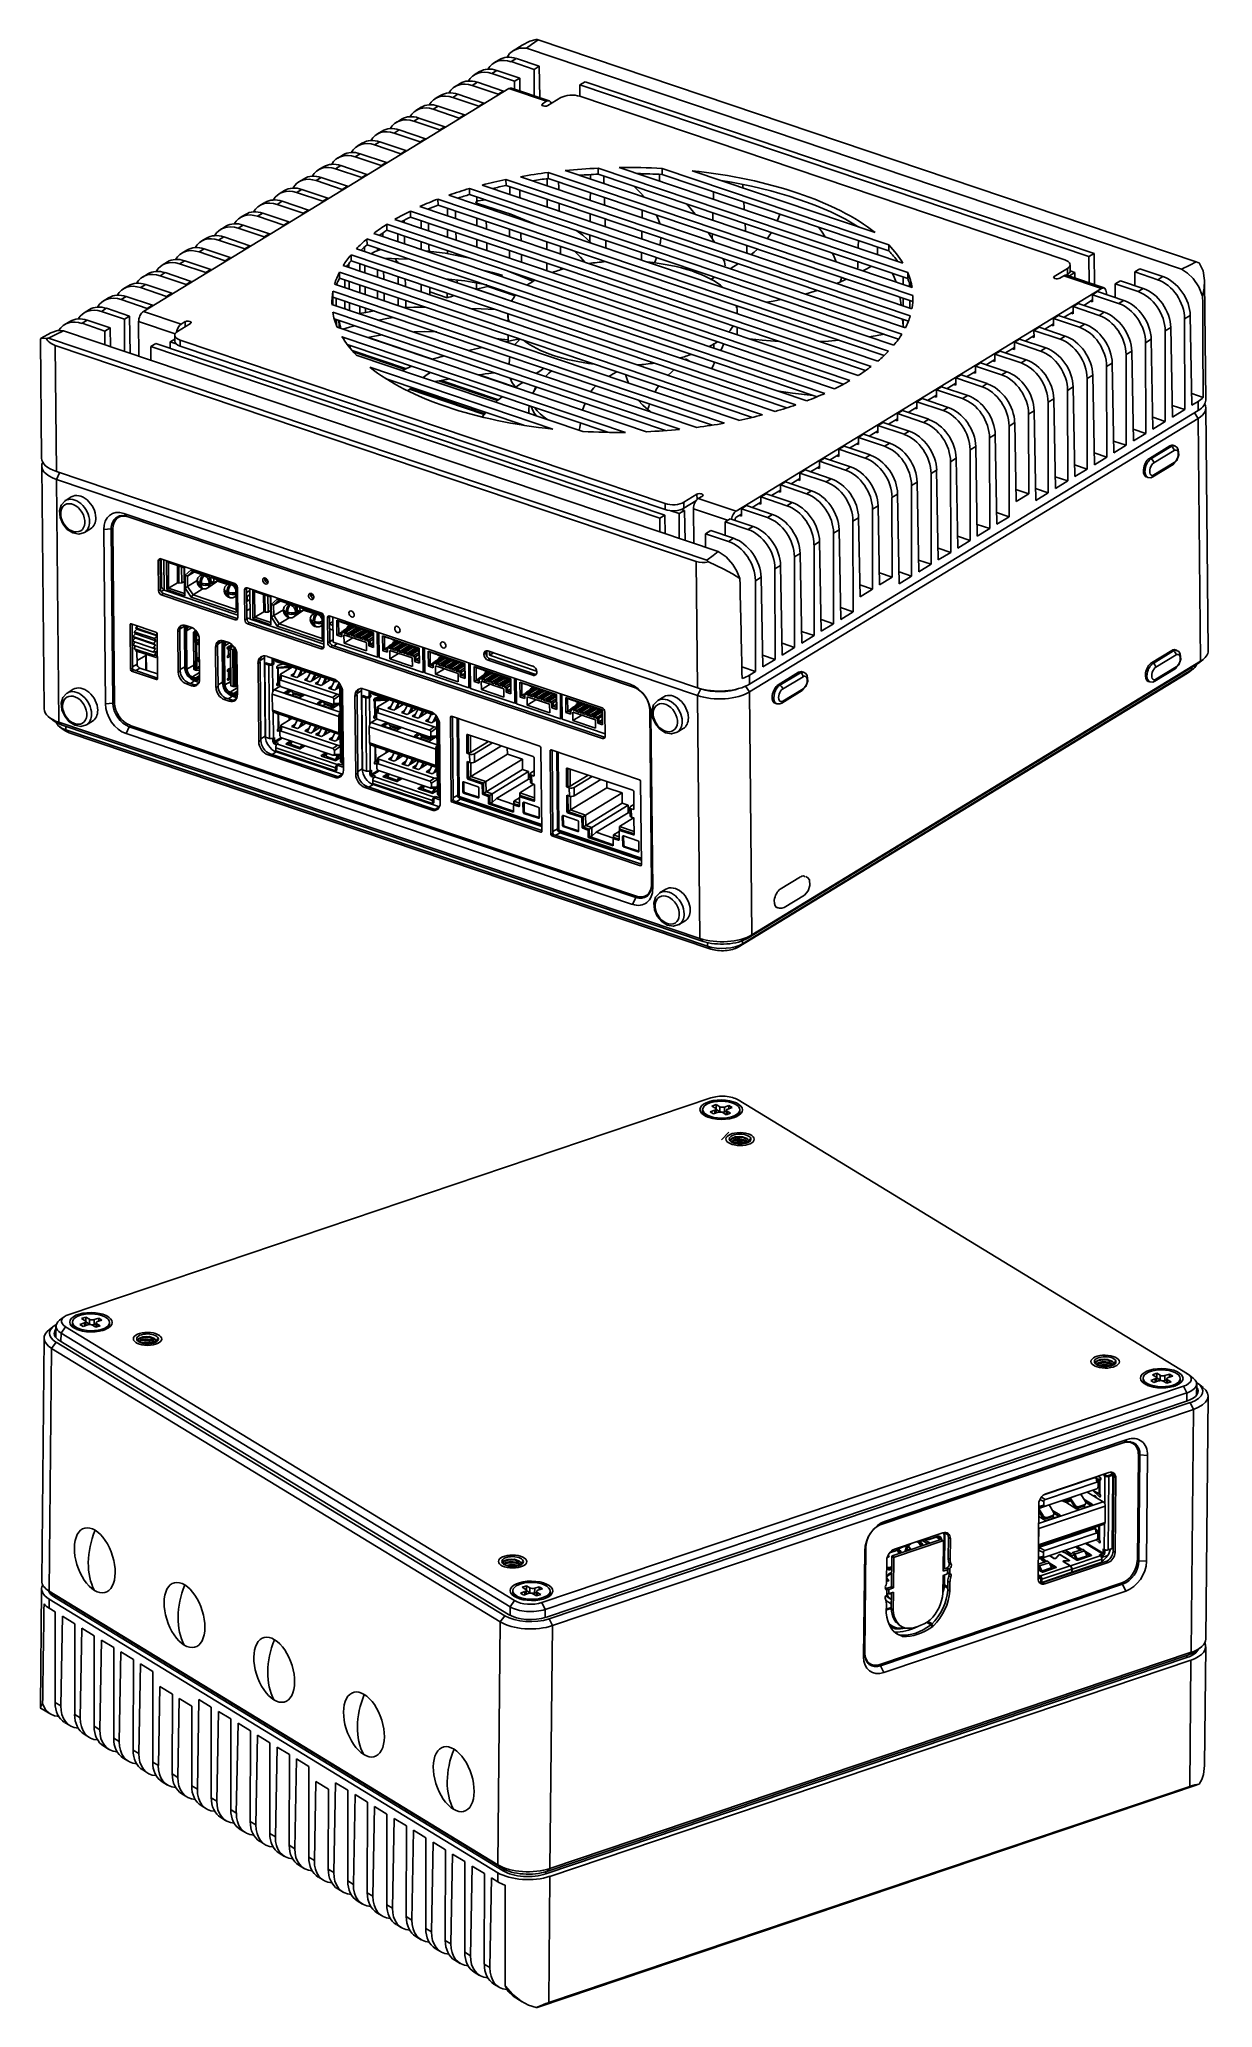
# Model space of a CAD drawing. Header units: millimetres. Extents: x 113 to 1101, y 63 to 734.
# Drawn here: x 927.8 to 1101.4, y 63.5 to 354.8 of the extents above; entities that cross this region are included whole.
import ezdxf

# ---------------------------------------------------------------- set-up
doc = ezdxf.new("R2010")
doc.units = ezdxf.units.MM

msp = doc.modelspace()

# ---------------------------------------------------------------- linework, layer by layer
for p, q in [((999.21, 354), (997.86, 353.14)), ((999.84, 353.51), (1096.76, 320.81)), ((1098.95, 321.92), (1001.56, 354.78)), ((992.9, 350.06), (992.12, 349.59)), ((995.45, 350.24), (994.69, 349.77)), ((994.69, 349.77), (998.08, 348.63)), ((995.79, 351.82), (995.01, 351.35)), ((998.84, 349.09), (995.45, 350.24)), ((998.34, 352), (997.58, 351.54)), ((997.58, 351.54), (1000.97, 350.39)), ((1001.73, 350.86), (998.34, 352)), ((1000.97, 350.39), (1001.73, 350.86)), ((1000.97, 350.39), (1000.97, 346.49)), ((1001.81, 346.21), (1001.73, 350.86)), ((997.24, 347.55), (943.15, 314.56)), ((990.01, 348.3), (989.24, 347.83)), ((992.57, 348.48), (991.81, 348.01)), ((991.81, 348.01), (995.67, 346.71)), ((996.43, 347.17), (992.57, 348.48)), ((995.67, 346.71), (996.43, 347.17)), ((996.43, 347.17), (996.43, 347.06)), ((1002.82, 345.67), (997.24, 347.55)), ((1003.21, 345.74), (997.63, 347.62)), ((998.08, 348.63), (998.84, 349.09)), ((998.08, 348.63), (998.08, 347.47)), ((998.88, 347.2), (998.84, 349.09)), ((1008.5, 348.57), (1007.74, 348.11)), ((1007.75, 346.41), (1007.74, 348.11)), ((1007.74, 348.11), (1083.08, 322.69)), ((1083.84, 323.15), (1008.5, 348.57)), ((984.24, 344.78), (983.46, 344.31)), ((986.79, 344.95), (986.03, 344.49)), ((986.03, 344.49), (989.9, 343.19)), ((987.13, 346.54), (986.35, 346.07)), ((990.66, 343.65), (986.79, 344.95)), ((989.68, 346.72), (988.92, 346.25)), ((988.92, 346.25), (992.79, 344.95)), ((993.54, 345.41), (989.68, 346.72)), ((992.79, 344.95), (993.54, 345.41)), ((992.79, 344.83), (992.79, 344.95)), ((993.54, 345.41), (993.55, 345.3)), ((995.67, 346.6), (995.67, 346.71)), ((1002.21, 345.3), (1002.82, 345.67)), ((1002.21, 345.3), (1002.22, 345.02)), ((1004.94, 346.21), (1003.01, 345.03)), ((1079.49, 322.2), (1007.75, 346.41)), ((978.47, 341.26), (977.69, 340.78)), ((981.02, 341.43), (980.26, 340.97)), ((980.26, 340.97), (984.13, 339.67)), ((981.35, 343.02), (980.58, 342.54)), ((984.88, 340.13), (981.02, 341.43)), ((983.9, 343.19), (983.15, 342.73)), ((983.15, 342.73), (987.01, 341.43)), ((987.77, 341.89), (983.9, 343.19)), ((987.01, 341.43), (987.77, 341.89)), ((987.01, 341.31), (987.01, 341.43)), ((987.77, 341.89), (987.77, 341.78)), ((989.9, 343.19), (990.66, 343.65)), ((989.9, 343.07), (989.9, 343.19)), ((990.66, 343.65), (990.66, 343.54)), ((975.58, 339.5), (974.8, 339.02)), ((978.13, 339.67), (977.37, 339.21)), ((977.37, 339.21), (981.24, 337.9)), ((982, 338.37), (978.13, 339.67)), ((981.24, 337.9), (982, 338.37)), ((982, 338.37), (982, 338.26)), ((984.13, 339.67), (984.88, 340.13)), ((984.13, 339.55), (984.13, 339.67)), ((984.88, 340.13), (984.89, 340.02)), ((969.81, 335.97), (969.03, 335.5)), ((972.36, 336.15), (971.6, 335.69)), ((971.6, 335.69), (975.46, 334.38)), ((972.69, 337.74), (971.92, 337.26)), ((976.22, 334.85), (972.36, 336.15)), ((975.24, 337.91), (974.48, 337.45)), ((974.48, 337.45), (978.35, 336.14)), ((979.11, 336.61), (975.24, 337.91)), ((978.35, 336.14), (979.11, 336.61)), ((978.35, 336.03), (978.35, 336.14)), ((979.11, 336.61), (979.11, 336.49)), ((981.24, 337.79), (981.24, 337.9)), ((1003.04, 335.13), (1003.05, 334.24)), ((1057.03, 316.91), (1003.04, 335.13)), ((1005.58, 335.42), (1056.91, 318.09)), ((1010.46, 335.77), (1010.47, 334.88)), ((1056.26, 320.32), (1010.46, 335.77)), ((1013.58, 335.86), (1055.55, 321.7)), ((1019.9, 335.73), (1019.91, 334.84)), ((1053.45, 324.41), (1019.9, 335.73)), ((1024.34, 335.38), (1051.43, 326.23)), ((964.03, 332.45), (963.26, 331.98)), ((966.58, 332.63), (965.82, 332.17)), ((966.92, 334.21), (966.14, 333.74)), ((970.45, 331.32), (966.58, 332.63)), ((969.47, 334.39), (968.71, 333.93)), ((968.71, 333.93), (972.58, 332.62)), ((973.34, 333.08), (969.47, 334.39)), ((972.58, 332.62), (973.34, 333.08)), ((972.58, 332.51), (972.58, 332.62)), ((973.34, 333.08), (973.34, 332.97)), ((975.46, 334.38), (976.22, 334.85)), ((975.46, 334.27), (975.46, 334.38)), ((976.22, 334.85), (976.23, 334.73)), ((991.42, 332.76), (991.43, 331.87)), ((1055.37, 311.18), (991.42, 332.76)), ((993.29, 333.27), (1055.92, 312.14)), ((996.8, 334.09), (996.81, 333.2)), ((1056.63, 313.9), (996.8, 334.09)), ((1056.35, 313.11), (996.81, 333.2)), ((998.96, 334.5), (1056.89, 314.96)), ((1057.02, 316.03), (1003.05, 334.24)), ((1056.26, 319.43), (1010.47, 334.88)), ((1053.46, 323.52), (1019.91, 334.84)), ((961.14, 330.69), (960.37, 330.22)), ((963.7, 330.87), (962.94, 330.4)), ((962.94, 330.4), (966.8, 329.1)), ((967.56, 329.56), (963.7, 330.87)), ((965.82, 332.17), (969.69, 330.86)), ((966.8, 329.1), (967.56, 329.56)), ((967.56, 329.56), (967.56, 329.45)), ((969.69, 330.86), (970.45, 331.32)), ((969.69, 330.75), (969.69, 330.86)), ((970.45, 331.32), (970.45, 331.21)), ((982.67, 329.42), (982.67, 328.53)), ((1050.85, 306.42), (982.67, 329.42)), ((984.08, 330.09), (1051.85, 307.22)), ((986.74, 331.19), (986.75, 330.3)), ((1053.42, 308.69), (986.74, 331.19)), ((1052.75, 308.03), (986.75, 330.3)), ((988.37, 331.79), (1054.2, 309.57)), ((1054.89, 310.46), (991.43, 331.87)), ((955.37, 327.17), (954.59, 326.7)), ((957.92, 327.35), (957.16, 326.88)), ((957.16, 326.88), (961.03, 325.58)), ((958.26, 328.93), (957.48, 328.46)), ((961.79, 326.04), (957.92, 327.35)), ((960.81, 329.11), (960.05, 328.64)), ((960.05, 328.64), (963.92, 327.34)), ((964.68, 327.8), (960.81, 329.11)), ((963.92, 327.34), (964.68, 327.8)), ((963.92, 327.23), (963.92, 327.34)), ((964.68, 327.8), (964.68, 327.69)), ((966.8, 328.99), (966.8, 329.1)), ((979.17, 327.46), (979.18, 326.57)), ((1047.71, 304.33), (979.17, 327.46)), ((1046.72, 303.78), (979.18, 326.57)), ((980.37, 328.19), (1048.92, 305.07)), ((1050.02, 305.81), (982.67, 328.53)), ((949.6, 323.65), (948.82, 323.17)), ((952.15, 323.82), (951.39, 323.36)), ((952.48, 325.41), (951.71, 324.94)), ((956.01, 322.52), (952.15, 323.82)), ((955.03, 325.59), (954.28, 325.12)), ((954.28, 325.12), (958.14, 323.82)), ((958.9, 324.28), (955.03, 325.59)), ((958.14, 323.82), (958.9, 324.28)), ((958.14, 323.7), (958.14, 323.82)), ((958.9, 324.28), (958.9, 324.17)), ((961.03, 325.58), (961.79, 326.04)), ((961.03, 325.47), (961.03, 325.58)), ((961.79, 326.04), (961.79, 325.93)), ((974.66, 323.83), (1041.35, 301.33)), ((976.23, 325.3), (976.24, 324.41)), ((1044, 302.43), (976.23, 325.3)), ((1042.85, 301.94), (976.24, 324.41)), ((977.23, 326.11), (1045.42, 303.1)), ((1053.45, 324.41), (1053.46, 323.52)), ((946.71, 321.89), (945.93, 321.41)), ((949.26, 322.06), (948.5, 321.6)), ((948.5, 321.6), (952.37, 320.3)), ((953.13, 320.76), (949.26, 322.06)), ((951.39, 323.36), (955.26, 322.06)), ((952.37, 320.3), (953.13, 320.76)), ((953.13, 320.76), (953.13, 320.65)), ((955.26, 322.06), (956.01, 322.52)), ((955.26, 321.94), (955.26, 322.06)), ((956.01, 322.52), (956.02, 322.41)), ((972.71, 321.34), (1036.66, 299.77)), ((973.88, 322.95), (973.89, 322.06)), ((1039.72, 300.74), (973.88, 322.95)), ((1038.39, 300.3), (973.89, 322.06)), ((1079.88, 320.92), (1077.95, 319.75)), ((1079.89, 320.03), (1079.88, 320.92)), ((1080.3, 320.59), (1080.29, 321.48)), ((1080.97, 320.33), (1080.29, 320.56)), ((1083.84, 323.15), (1083.08, 322.69)), ((1083.09, 318.79), (1083.08, 322.69)), ((1083.84, 323.15), (1083.92, 318.5)), ((1089.86, 320.4), (1090.62, 320.86)), ((1094, 319.72), (1090.62, 320.86)), ((940.94, 318.37), (940.16, 317.89)), ((943.49, 318.54), (942.73, 318.08)), ((942.73, 318.08), (946.59, 316.77)), ((943.82, 320.13), (943.05, 319.65)), ((947.35, 317.24), (943.49, 318.54)), ((946.37, 320.3), (945.62, 319.84)), ((945.62, 319.84), (949.48, 318.53)), ((950.24, 319), (946.37, 320.3)), ((949.48, 318.53), (950.24, 319)), ((949.48, 318.42), (949.48, 318.53)), ((950.24, 319), (950.24, 318.89)), ((952.37, 320.18), (952.37, 320.3)), ((971.45, 318.62), (1031.28, 298.44)), ((972.17, 320.38), (972.17, 319.49)), ((1034.79, 299.25), (972.17, 320.38)), ((1033.27, 298.88), (972.17, 319.49)), ((992.45, 317.85), (997.63, 316.1)), ((998.18, 316.89), (994.11, 318.26)), ((1030.85, 284.97), (1084.93, 317.96)), ((1056.26, 320.32), (1056.26, 319.43)), ((1077.95, 319.75), (1077.95, 319.47)), ((1078.75, 319.48), (1079.35, 319.84)), ((1084.93, 317.96), (1079.35, 319.84)), ((1079.89, 320.03), (1079.71, 319.92)), ((1085.33, 318.03), (1079.74, 319.91)), ((1079.81, 319.98), (1080.2, 319.85)), ((1080.97, 320.33), (1080.2, 319.85)), ((1080.2, 319.76), (1080.2, 319.85)), ((1080.97, 320.33), (1080.99, 319.49)), ((1086.97, 318.64), (1087.73, 319.1)), ((1086.97, 318.64), (1090.36, 317.5)), ((1086.97, 318.64), (1086.97, 316.62)), ((1091.12, 317.96), (1087.73, 319.1)), ((1089.86, 320.4), (1093.25, 319.26)), ((1089.86, 320.4), (1089.86, 318.38)), ((1090.36, 317.5), (1091.12, 317.96)), ((1093.25, 319.26), (1094, 319.72)), ((1100.36, 301.42), (1100.19, 319)), ((935.16, 314.84), (934.39, 314.37)), ((937.71, 315.02), (936.95, 314.56)), ((938.05, 316.6), (937.27, 316.13)), ((941.1, 313.88), (937.71, 315.02)), ((940.6, 316.78), (939.84, 316.32)), ((939.84, 316.32), (943.71, 315.01)), ((944.47, 315.48), (940.6, 316.78)), ((943.71, 315.01), (944.47, 315.48)), ((943.71, 314.9), (943.71, 315.01)), ((944.47, 315.48), (944.47, 315.36)), ((946.59, 316.77), (947.35, 317.24)), ((946.59, 316.66), (946.59, 316.77)), ((947.35, 317.24), (947.36, 317.12)), ((971.05, 315.61), (1025.04, 297.4)), ((971.19, 317.57), (971.2, 316.68)), ((1029.12, 298.02), (971.19, 317.57)), ((1027.36, 297.73), (971.2, 316.68)), ((988.12, 316.58), (985.54, 317.45)), ((1057.03, 316.91), (1057.04, 316.46)), ((1081.48, 315.74), (1080.72, 315.28)), ((1080.72, 315.28), (1084.58, 313.97)), ((1080.72, 315.28), (1080.72, 314.21)), ((1085.34, 314.44), (1081.48, 315.74)), ((1082.3, 315.46), (1083.61, 316.26)), ((1083.61, 315.97), (1083.3, 316.07)), ((1084.36, 317.5), (1083.61, 317.04)), ((1083.61, 317.04), (1087.47, 315.74)), ((1083.61, 317.04), (1083.61, 315.97)), ((1088.23, 316.2), (1084.36, 317.5)), ((1085.67, 317.34), (1085.67, 317.06)), ((1087.47, 315.74), (1088.23, 316.2)), ((932.28, 313.08), (931.5, 312.61)), ((934.83, 313.26), (934.07, 312.8)), ((934.07, 312.8), (937.46, 311.65)), ((938.21, 312.12), (934.83, 313.26)), ((936.95, 314.56), (940.34, 313.41)), ((938.21, 312.12), (937.46, 311.65)), ((938.21, 312.12), (938.26, 309.36)), ((941.1, 313.88), (940.34, 313.41)), ((940.35, 308.66), (940.34, 313.41)), ((941.1, 313.88), (941.2, 308.37)), ((942.44, 313.05), (942.49, 307.94)), ((947.84, 311.23), (942.44, 313.05)), ((943.15, 314.56), (948.73, 312.68)), ((948.2, 311.6), (950.13, 312.78)), ((949.34, 313.05), (948.73, 312.68)), ((949.34, 313.05), (949.34, 312.3)), ((1022.51, 297.11), (971.17, 314.43)), ((1020.42, 296.92), (971.38, 313.47)), ((971.83, 312.21), (1017.62, 296.75)), ((972.09, 313.23), (972.1, 312.41)), ((997.1, 314.14), (997.11, 313.11)), ((1031.02, 314.25), (1031.02, 314.47)), ((1075.7, 312.22), (1074.94, 311.76)), ((1079.57, 310.92), (1075.7, 312.22)), ((1076.53, 311.94), (1077.83, 312.74)), ((1077.83, 312.44), (1077.52, 312.55)), ((1078.59, 313.98), (1077.83, 313.52)), ((1077.83, 313.52), (1081.7, 312.21)), ((1077.83, 313.52), (1077.83, 312.44)), ((1082.46, 312.68), (1078.59, 313.98)), ((1079.42, 313.7), (1080.72, 314.5)), ((1080.72, 314.21), (1080.41, 314.31)), ((1081.7, 312.21), (1082.46, 312.68)), ((1084.58, 313.97), (1085.34, 314.44)), ((1095.18, 312.19), (1094.35, 311.68)), ((1095.18, 312.19), (1095.43, 298.9)), ((1098.07, 313.95), (1097.24, 313.44)), ((1097.26, 300.02), (1097.24, 313.44)), ((1098.07, 313.95), (1098.31, 300.67)), ((927.92, 310.4), (928.09, 292.82)), ((929.43, 311.4), (928.02, 310.58)), ((929.12, 310.6), (1026.51, 277.74)), ((930.09, 309.54), (930.27, 290.85)), ((1024.95, 277.53), (930.09, 309.54)), ((1028.23, 279.01), (931.32, 311.71)), ((937.46, 309.64), (937.46, 311.65)), ((944.23, 309.37), (944.99, 309.83)), ((944.23, 309.37), (1019.57, 283.95)), ((944.23, 309.37), (944.23, 307.35)), ((1020.33, 284.41), (944.99, 309.83)), ((947.12, 310.05), (947.8, 310.47)), ((947.12, 310.05), (948.01, 309.75)), ((947.12, 310.05), (947.12, 309.11)), ((947.8, 311.04), (947.8, 310.15)), ((948.59, 310.32), (948.6, 309.43)), ((948.59, 310.32), (1020.34, 286.12)), ((948.6, 309.43), (1020.35, 285.23)), ((1014.5, 296.66), (972.53, 310.82)), ((1011.86, 296.67), (973.3, 309.68)), ((985.92, 307.5), (976.46, 310.7)), ((997.13, 311.07), (997.14, 310.14)), ((1027.58, 309.74), (1027.59, 309.12)), ((1070.75, 308.42), (1072.06, 309.21)), ((1072.06, 308.92), (1071.75, 309.03)), ((1072.82, 310.46), (1072.06, 310)), ((1072.06, 310), (1075.92, 308.69)), ((1072.06, 310), (1072.06, 308.92)), ((1076.68, 309.15), (1072.82, 310.46)), ((1073.64, 310.18), (1074.95, 310.98)), ((1074.95, 310.68), (1074.64, 310.79)), ((1074.94, 311.76), (1078.81, 310.45)), ((1074.94, 311.76), (1074.95, 310.68)), ((1075.92, 308.69), (1076.68, 309.15)), ((1078.81, 310.45), (1079.57, 310.92)), ((1092.3, 310.43), (1091.46, 309.92)), ((1091.49, 296.5), (1091.46, 309.92)), ((1092.3, 310.43), (1092.54, 297.14)), ((1094.37, 298.26), (1094.35, 311.68)), ((982.08, 306.07), (974.02, 308.79)), ((981.89, 305.98), (974.21, 308.57)), ((974.63, 308.11), (1008.18, 296.79)), ((1003.74, 297.15), (976.65, 306.29)), ((1027.61, 307.08), (1027.61, 306.83)), ((1067.04, 306.94), (1066.28, 306.47)), ((1066.28, 306.47), (1070.15, 305.17)), ((1066.28, 306.47), (1066.29, 305.4)), ((1070.91, 305.63), (1067.04, 306.94)), ((1067.87, 306.66), (1069.17, 307.45)), ((1069.17, 307.16), (1068.86, 307.27)), ((1069.93, 308.7), (1069.17, 308.24)), ((1069.17, 308.24), (1073.04, 306.93)), ((1069.17, 308.24), (1069.17, 307.16)), ((1073.8, 307.39), (1069.93, 308.7)), ((1073.04, 306.93), (1073.8, 307.39)), ((1086.52, 306.9), (1085.69, 306.4)), ((1085.71, 292.98), (1085.69, 306.4)), ((1086.52, 306.9), (1086.77, 293.62)), ((1089.41, 308.67), (1088.58, 308.16)), ((1088.6, 294.74), (1088.58, 308.16)), ((1089.41, 308.67), (1089.65, 295.38)), ((999.46, 297.7), (979.06, 304.59)), ((993.67, 299.42), (982.64, 303.14)), ((995.57, 301.36), (986.89, 304.29)), ((995.69, 301.47), (987.19, 304.34)), ((998.19, 303.37), (992.86, 305.16)), ((1061.27, 303.42), (1060.51, 302.95)), ((1065.14, 302.11), (1061.27, 303.42)), ((1062.09, 303.14), (1063.4, 303.93)), ((1063.4, 303.64), (1063.09, 303.74)), ((1064.16, 305.18), (1063.4, 304.71)), ((1063.4, 304.71), (1067.26, 303.41)), ((1063.4, 304.71), (1063.4, 303.64)), ((1068.02, 303.87), (1064.16, 305.18)), ((1064.98, 304.9), (1066.28, 305.69)), ((1066.29, 305.4), (1065.98, 305.51)), ((1067.26, 303.41), (1068.02, 303.87)), ((1070.15, 305.17), (1070.91, 305.63)), ((1080.75, 303.38), (1079.92, 302.87)), ((1080.75, 303.38), (1080.99, 290.1)), ((1083.64, 305.14), (1082.8, 304.64)), ((1082.83, 291.22), (1082.8, 304.64)), ((1083.64, 305.14), (1083.88, 291.86)), ((993.56, 299.3), (982.52, 303.03)), ((1056.32, 299.62), (1057.62, 300.41)), ((1057.62, 300.12), (1057.32, 300.22)), ((1058.38, 301.65), (1057.62, 301.19)), ((1057.62, 301.19), (1061.49, 299.89)), ((1057.62, 301.19), (1057.62, 300.12)), ((1062.25, 300.35), (1058.38, 301.65)), ((1059.21, 301.38), (1060.51, 302.17)), ((1060.51, 301.88), (1060.2, 301.98)), ((1060.51, 302.95), (1064.38, 301.65)), ((1060.51, 302.95), (1060.51, 301.88)), ((1061.49, 299.89), (1062.25, 300.35)), ((1064.38, 301.65), (1065.14, 302.11)), ((1077.86, 301.62), (1077.03, 301.11)), ((1077.05, 287.7), (1077.03, 301.11)), ((1077.86, 301.62), (1078.11, 288.34)), ((1079.94, 289.46), (1079.92, 302.87)), ((1097.26, 300.02), (1095.39, 300.65)), ((1099.98, 301.84), (1098.28, 302.41)), ((1098.31, 300.67), (1099.23, 301.22)), ((1099.23, 301.22), (1099.24, 299.89)), ((1100.72, 264.31), (1100.37, 300.27)), ((1099.24, 299.89), (1032.84, 259.39)), ((1099.25, 298.73), (1032.85, 258.23)), ((1052.61, 298.13), (1051.85, 297.67)), ((1051.85, 297.67), (1055.72, 296.37)), ((1051.85, 297.67), (1051.85, 296.6)), ((1056.47, 296.83), (1052.61, 298.13)), ((1053.43, 297.86), (1054.74, 298.65)), ((1054.74, 298.36), (1054.43, 298.46)), ((1055.49, 299.89), (1054.74, 299.43)), ((1054.74, 299.43), (1058.6, 298.13)), ((1054.74, 299.43), (1054.74, 298.36)), ((1059.36, 298.59), (1055.49, 299.89)), ((1058.6, 298.13), (1059.36, 298.59)), ((1072.09, 298.1), (1071.26, 297.59)), ((1071.28, 284.17), (1071.26, 297.59)), ((1072.09, 298.1), (1072.3, 286.41)), ((1074.98, 299.86), (1074.14, 299.35)), ((1074.16, 287.55), (1074.14, 299.35)), ((1074.98, 299.86), (1075.22, 286.58)), ((1094.37, 298.26), (1092.51, 298.89)), ((1092.54, 297.14), (1094.37, 298.26)), ((1095.43, 298.9), (1097.26, 300.02)), ((1098.69, 299.55), (1099.25, 298.73)), ((1099.61, 262.78), (1099.25, 298.73)), ((1046.83, 294.61), (1046.08, 294.15)), ((1050.7, 293.31), (1046.83, 294.61)), ((1047.66, 294.33), (1048.96, 295.13)), ((1048.96, 294.84), (1048.65, 294.94)), ((1049.72, 296.37), (1048.96, 295.91)), ((1048.96, 295.91), (1052.83, 294.6)), ((1048.96, 295.91), (1048.96, 294.84)), ((1053.59, 295.07), (1049.72, 296.37)), ((1050.55, 296.09), (1051.85, 296.89)), ((1051.85, 296.6), (1051.54, 296.7)), ((1052.83, 294.6), (1053.59, 295.07)), ((1055.72, 296.37), (1056.47, 296.83)), ((1066.32, 294.58), (1065.48, 294.07)), ((1066.32, 294.58), (1066.56, 281.3)), ((1069.2, 296.34), (1068.37, 295.83)), ((1068.39, 282.41), (1068.37, 295.83)), ((1069.2, 296.34), (1069.44, 283.06)), ((1088.6, 294.74), (1086.73, 295.37)), ((1086.77, 293.62), (1088.6, 294.74)), ((1091.49, 296.5), (1089.62, 297.13)), ((1089.65, 295.38), (1091.49, 296.5)), ((1095.04, 294.64), (1092.03, 292.8)), ((1095.27, 294.56), (1092.26, 292.72)), ((1095.04, 294.64), (1095.27, 294.56)), ((1095.77, 294.65), (1095.49, 294.74)), ((928.1, 291.67), (928.46, 255.71)), ((1041.89, 290.81), (1043.19, 291.61)), ((1043.19, 291.31), (1042.88, 291.42)), ((1043.95, 292.85), (1043.19, 292.39)), ((1043.19, 292.39), (1047.05, 291.08)), ((1043.19, 292.39), (1043.19, 291.31)), ((1047.81, 291.55), (1043.95, 292.85)), ((1044.77, 292.57), (1046.08, 293.37)), ((1046.08, 293.08), (1045.77, 293.18)), ((1046.08, 294.15), (1049.94, 292.84)), ((1046.08, 294.15), (1046.08, 293.08)), ((1047.05, 291.08), (1047.81, 291.55)), ((1049.94, 292.84), (1050.7, 293.31)), ((1063.43, 292.82), (1062.6, 292.31)), ((1062.62, 278.89), (1062.6, 292.31)), ((1063.43, 292.82), (1063.67, 279.53)), ((1065.5, 280.65), (1065.48, 294.07)), ((1082.83, 291.22), (1080.96, 291.85)), ((1085.71, 292.98), (1083.85, 293.61)), ((1083.88, 291.86), (1085.71, 292.98)), ((1092.02, 292.8), (1092.26, 292.72)), ((1092.54, 290.07), (1095.56, 291.91)), ((1095.68, 293.98), (1092.66, 292.14)), ((1092.68, 290.36), (1095.69, 292.2)), ((1025.14, 258.84), (930.27, 290.85)), ((930.28, 289.7), (930.75, 290.69)), ((930.28, 289.7), (930.64, 253.74)), ((1025.15, 257.69), (930.28, 289.7)), ((1038.17, 289.33), (1037.41, 288.87)), ((1037.41, 288.87), (1041.28, 287.56)), ((1037.41, 288.87), (1037.42, 287.79)), ((1042.04, 288.02), (1038.17, 289.33)), ((1039, 289.05), (1040.3, 289.85)), ((1040.3, 289.55), (1039.99, 289.66)), ((1041.06, 291.09), (1040.3, 290.63)), ((1040.3, 290.63), (1044.17, 289.32)), ((1040.3, 290.63), (1040.3, 289.55)), ((1044.93, 289.79), (1041.06, 291.09)), ((1044.17, 289.32), (1044.93, 289.79)), ((1057.65, 289.3), (1056.82, 288.79)), ((1056.84, 275.37), (1056.82, 288.79)), ((1057.65, 289.3), (1057.9, 276.01)), ((1060.54, 291.06), (1059.71, 290.55)), ((1059.73, 277.13), (1059.71, 290.55)), ((1060.54, 291.06), (1060.78, 277.77)), ((1079.94, 289.46), (1078.07, 290.09)), ((1078.11, 288.34), (1079.94, 289.46)), ((1080.99, 290.1), (1082.83, 291.22)), ((932.47, 287.1), (931.57, 286.54)), ((1020.35, 285.23), (1020.34, 286.12)), ((1023.14, 286.31), (1025.07, 287.49)), ((1023.14, 286.31), (1023.15, 285.42)), ((1023.15, 285.42), (1024.91, 286.5)), ((1025.07, 287.49), (1025.08, 286.71)), ((1025.87, 287.22), (1025.26, 286.86)), ((1025.26, 286.86), (1030.85, 284.97)), ((1032.4, 285.81), (1031.64, 285.34)), ((1036.27, 284.5), (1032.4, 285.81)), ((1033.23, 285.53), (1034.53, 286.32)), ((1034.53, 286.03), (1034.22, 286.14)), ((1035.29, 287.57), (1034.53, 287.11)), ((1034.53, 287.11), (1038.39, 285.8)), ((1034.53, 287.11), (1034.53, 286.03)), ((1039.15, 286.26), (1035.29, 287.57)), ((1036.11, 287.29), (1037.42, 288.09)), ((1037.42, 287.79), (1037.11, 287.9)), ((1038.39, 285.8), (1039.15, 286.26)), ((1041.28, 287.56), (1042.04, 288.02)), ((1051.88, 285.77), (1051.05, 285.27)), ((1051.88, 285.77), (1052.09, 274.09)), ((1054.77, 287.53), (1053.93, 287.03)), ((1053.95, 275.22), (1053.93, 287.03)), ((1054.77, 287.53), (1055.01, 274.25)), ((1074.16, 287.55), (1072.27, 288.18)), ((1072.3, 286.41), (1074.16, 287.55)), ((1077.05, 287.7), (1075.19, 288.33)), ((1075.22, 286.58), (1077.05, 287.7)), ((939.72, 284.25), (939.42, 284.06)), ((940.75, 284.22), (940.26, 284.64)), ((940.26, 284.64), (1015.2, 259.36)), ((1015.69, 258.94), (940.75, 284.22)), ((940.88, 284.17), (940.9, 284.18)), ((940.88, 284.17), (1015.81, 258.88)), ((1019.57, 283.95), (1020.33, 284.41)), ((1019.57, 283.95), (1019.57, 281.93)), ((1020.38, 281.66), (1020.33, 284.41)), ((1021.19, 285.06), (1022.46, 284.63)), ((1022.46, 284.63), (1023.23, 285.11)), ((1022.46, 284.63), (1022.46, 280.95)), ((1023.23, 285.11), (1022.79, 285.26)), ((1023.31, 280.67), (1023.23, 285.11)), ((1024.55, 285.35), (1024.6, 280.23)), ((1024.55, 285.35), (1029.6, 283.64)), ((1029.99, 283.88), (1029.23, 283.42)), ((1029.23, 283.42), (1032.62, 282.28)), ((1029.23, 281.4), (1029.23, 283.42)), ((1033.38, 282.74), (1029.99, 283.88)), ((1030.74, 283.83), (1030.74, 283.63)), ((1030.85, 284.08), (1031.64, 284.56)), ((1031.64, 284.27), (1031.33, 284.38)), ((1031.64, 285.34), (1035.51, 284.04)), ((1031.64, 285.34), (1031.64, 284.27)), ((1032.62, 282.28), (1033.38, 282.74)), ((1035.51, 284.04), (1036.27, 284.5)), ((1048.99, 284.01), (1048.16, 283.5)), ((1048.18, 270.09), (1048.16, 283.5)), ((1048.99, 284.01), (1049.21, 272.32)), ((1051.07, 273.46), (1051.05, 285.27)), ((1068.39, 282.41), (1066.52, 283.04)), ((1071.28, 284.17), (1069.41, 284.8)), ((1069.44, 283.06), (1071.28, 284.17)), ((934.43, 281.85), (935.34, 282.4)), ((935.34, 282.4), (935.34, 282.4)), ((938.39, 282.36), (937.27, 282.28)), ((937.52, 256.47), (937.27, 282.28)), ((938.63, 282.51), (938.39, 282.36)), ((938.39, 282.36), (938.64, 256.55)), ((938.88, 256.59), (938.63, 282.4)), ((1027.1, 282.12), (1026.34, 281.66)), ((1026.34, 281.66), (1029.73, 280.52)), ((1026.35, 279.64), (1026.34, 281.66)), ((1030.49, 280.98), (1027.1, 282.12)), ((1029.73, 280.52), (1030.49, 280.98)), ((1043.22, 280.49), (1042.39, 279.98)), ((1042.41, 266.57), (1042.39, 279.98)), ((1043.22, 280.49), (1043.46, 267.21)), ((1046.11, 282.25), (1045.27, 281.74)), ((1045.29, 268.33), (1045.27, 281.74)), ((1046.11, 282.25), (1046.35, 268.97)), ((1065.5, 280.65), (1063.64, 281.28)), ((1063.67, 279.53), (1065.5, 280.65)), ((1066.56, 281.3), (1068.39, 282.41)), ((945.65, 277.82), (945.35, 277.64)), ((945.4, 273.19), (945.35, 277.64)), ((945.65, 277.82), (945.7, 273.37)), ((945.75, 277.95), (956.67, 274.26)), ((945.81, 273.93), (945.77, 277.94)), ((946.16, 277.81), (946.21, 273.3)), ((946.56, 277.57), (946.85, 277.41)), ((946.61, 273.39), (946.56, 277.57)), ((946.56, 277.57), (949.24, 276.67)), ((946.88, 273.58), (946.85, 277.41)), ((946.85, 277.41), (949.2, 276.62)), ((948.19, 276.96), (948.21, 274.39)), ((948.39, 276.89), (948.41, 274.33)), ((1024.95, 277.53), (1025.14, 258.84)), ((1037.45, 276.97), (1036.61, 276.46)), ((1037.45, 276.97), (1037.69, 263.69)), ((1040.33, 278.73), (1039.5, 278.22)), ((1039.52, 264.8), (1039.5, 278.22)), ((1040.33, 278.73), (1040.57, 265.45)), ((1059.73, 277.13), (1057.86, 277.76)), ((1057.9, 276.01), (1059.73, 277.13)), ((1062.62, 278.89), (1060.75, 279.52)), ((1060.78, 277.77), (1062.62, 278.89)), ((945.69, 273.87), (945.81, 273.93)), ((946.18, 276.57), (946.15, 276.55)), ((946.15, 276.55), (946.16, 275.84)), ((946.18, 276.54), (946.15, 276.55)), ((946.16, 275.84), (946.18, 275.83)), ((948.21, 274.39), (946.88, 273.58)), ((948.21, 274.39), (948.41, 274.33)), ((948.41, 274.33), (948.83, 274.36)), ((948.83, 274.36), (948.81, 276.75)), ((948.83, 274.36), (949.22, 274.59)), ((949.2, 276.62), (949.24, 276.67)), ((949.2, 276.62), (949.24, 272.79)), ((949.24, 276.67), (949.28, 272.48)), ((949.33, 275.51), (950.17, 276.26)), ((949.33, 275.51), (949.67, 275.36)), ((949.35, 273.59), (949.33, 275.51)), ((949.67, 275.36), (950.46, 276.07)), ((950.7, 275.99), (949.67, 275.36)), ((949.68, 273.85), (949.67, 275.36)), ((949.68, 273.85), (951.11, 274.72)), ((950.17, 276.26), (950.46, 276.07)), ((950.17, 276.26), (952.98, 275.31)), ((950.46, 276.07), (952.93, 275.24)), ((951.52, 274.39), (951.74, 274.52)), ((951.76, 274.31), (951.52, 274.16)), ((951.84, 275.61), (951.56, 275.46)), ((951.99, 274.26), (951.72, 274.1)), ((952.68, 273.63), (953.95, 274.55)), ((952.98, 275.31), (952.93, 275.24)), ((952.93, 274.62), (952.93, 275.24)), ((952.99, 274.69), (952.93, 274.62)), ((953.57, 274.4), (952.93, 274.62)), ((952.98, 275.31), (952.99, 274.69)), ((952.99, 274.69), (953.15, 274.64)), ((953.14, 275.26), (953.57, 275.02)), ((953.15, 274.64), (953.14, 275.26)), ((953.14, 275.26), (956.89, 274)), ((953.15, 274.64), (953.57, 274.4)), ((953.57, 275.02), (953.57, 274.4)), ((953.57, 275.02), (956.83, 273.92)), ((953.57, 274.4), (954.23, 274.8)), ((953.93, 274.54), (954.31, 274.77)), ((954.1, 274.64), (955.59, 274.14)), ((955.83, 274.26), (955.55, 274.12)), ((956.89, 274), (956.83, 273.92)), ((956.83, 273.92), (956.87, 270.45)), ((956.89, 274), (956.93, 269.99)), ((961.11, 274.9), (961.54, 274.75)), ((1034.56, 275.21), (1033.73, 274.7)), ((1033.73, 274.7), (1033.75, 261.28)), ((1034.8, 261.93), (1034.56, 275.21)), ((1036.61, 276.46), (1036.63, 263.04)), ((1051.07, 273.46), (1049.17, 274.1)), ((1053.95, 275.22), (1052.06, 275.86)), ((1052.09, 274.09), (1053.95, 275.22)), ((1056.84, 275.37), (1054.98, 276)), ((1055.01, 274.25), (1056.84, 275.37)), ((945.4, 273.19), (945.7, 273.37)), ((946.21, 273.35), (945.77, 273.09)), ((946.1, 272.79), (945.8, 272.61)), ((956.72, 268.92), (945.8, 272.61)), ((946.1, 272.79), (957.02, 269.11)), ((946.21, 273.3), (957.11, 269.62)), ((946.61, 273.39), (946.88, 273.58)), ((949.28, 272.48), (946.61, 273.39)), ((949.24, 272.79), (946.88, 273.58)), ((949.28, 272.48), (949.24, 272.79)), ((949.68, 273.85), (949.35, 273.59)), ((950.21, 272.26), (949.35, 273.59)), ((950.49, 272.6), (949.68, 273.85)), ((950.49, 272.6), (950.21, 272.26)), ((956.93, 269.99), (950.21, 272.26)), ((950.49, 272.6), (952, 273.52)), ((956.87, 270.45), (950.49, 272.6)), ((955.5, 273.04), (955.73, 273.18)), ((955.75, 272.97), (955.51, 272.82)), ((955.98, 272.92), (955.71, 272.75)), ((956.66, 272.29), (956.85, 272.42)), ((957.07, 273.68), (957.11, 269.23)), ((958.41, 273.52), (958.11, 273.33)), ((958.15, 268.88), (958.11, 273.33)), ((958.41, 273.52), (958.45, 269.07)), ((958.42, 272.93), (958.92, 273.24)), ((958.51, 272.38), (958.42, 272.41)), ((958.43, 271.7), (958.51, 271.67)), ((958.5, 273.65), (969.42, 269.96)), ((958.51, 272.38), (958.93, 272.64)), ((958.51, 271.67), (958.51, 272.38)), ((958.91, 271.91), (958.51, 271.67)), ((958.81, 272.79), (958.93, 272.87)), ((958.93, 272.75), (958.81, 272.79)), ((958.93, 272.26), (958.9, 272.25)), ((958.9, 272.25), (958.91, 271.54)), ((958.93, 272.24), (958.9, 272.25)), ((958.91, 271.54), (958.94, 271.53)), ((958.92, 273.5), (958.96, 268.99)), ((959.32, 273.26), (959.6, 273.11)), ((959.36, 269.08), (959.32, 273.26)), ((959.32, 273.26), (961.99, 272.36)), ((959.64, 269.28), (959.6, 273.11)), ((959.6, 273.11), (961.95, 272.31)), ((960.94, 272.65), (960.97, 270.09)), ((961.14, 272.59), (961.17, 270.02)), ((961.59, 270.05), (961.56, 272.44)), ((961.95, 272.31), (961.99, 272.36)), ((961.95, 272.31), (961.99, 268.49)), ((961.99, 272.36), (962.03, 268.18)), ((962.08, 271.2), (962.92, 271.96)), ((962.08, 271.2), (962.42, 271.06)), ((962.1, 269.29), (962.08, 271.2)), ((962.42, 271.06), (963.21, 271.77)), ((963.45, 271.69), (962.42, 271.06)), ((962.44, 269.55), (962.42, 271.06)), ((962.92, 271.96), (963.21, 271.77)), ((962.92, 271.96), (965.74, 271.01)), ((963.21, 271.77), (965.68, 270.93)), ((964.6, 271.3), (964.32, 271.16)), ((965.74, 271.01), (965.68, 270.93)), ((965.74, 271.01), (965.74, 270.39)), ((967.88, 272.61), (968.32, 272.47)), ((1049.21, 272.32), (1051.07, 273.46)), ((941.18, 268.2), (941.37, 268.32)), ((941.18, 268.2), (941.25, 261.53)), ((945, 267.09), (941.34, 268.33)), ((941.48, 268.28), (941.55, 261.71)), ((949.43, 268.08), (950.19, 267.82)), ((956.72, 268.92), (957.02, 269.11)), ((956.93, 269.99), (956.87, 270.45)), ((958.15, 268.88), (958.45, 269.07)), ((958.44, 270.26), (958.95, 270.57)), ((958.96, 269.05), (958.45, 269.22)), ((958.86, 268.49), (958.55, 268.31)), ((969.48, 264.62), (958.55, 268.31)), ((958.86, 268.49), (969.78, 264.8)), ((958.96, 268.99), (969.87, 265.32)), ((959.36, 269.08), (959.64, 269.28)), ((962.03, 268.18), (959.36, 269.08)), ((960.97, 270.09), (959.64, 269.28)), ((961.99, 268.49), (959.64, 269.28)), ((960.97, 270.09), (961.17, 270.02)), ((961.17, 270.02), (961.59, 270.05)), ((961.59, 270.05), (961.97, 270.29)), ((962.03, 268.18), (961.99, 268.49)), ((962.44, 269.55), (962.1, 269.29)), ((962.96, 267.96), (962.1, 269.29)), ((962.44, 269.55), (963.86, 270.41)), ((963.25, 268.3), (962.44, 269.55)), ((963.25, 268.3), (962.96, 267.96)), ((963.25, 268.3), (964.74, 269.21)), ((969.62, 266.15), (963.25, 268.3)), ((964.27, 270.08), (964.5, 270.22)), ((964.51, 270.01), (964.28, 269.86)), ((964.74, 269.96), (964.47, 269.79)), ((965.43, 269.33), (966.7, 270.25)), ((965.69, 270.31), (965.68, 270.93)), ((965.74, 270.39), (965.69, 270.31)), ((966.33, 270.1), (965.69, 270.31)), ((965.74, 270.39), (965.9, 270.33)), ((965.9, 270.96), (966.32, 270.72)), ((965.9, 270.33), (965.9, 270.96)), ((965.9, 270.96), (969.64, 269.69)), ((965.9, 270.33), (966.33, 270.1)), ((966.32, 270.72), (966.33, 270.1)), ((966.32, 270.72), (969.59, 269.62)), ((966.33, 270.1), (966.98, 270.5)), ((966.69, 270.24), (967.07, 270.47)), ((966.86, 270.34), (968.35, 269.84)), ((968.26, 268.74), (968.48, 268.87)), ((968.5, 268.66), (968.26, 268.52)), ((968.58, 269.96), (968.3, 269.81)), ((968.73, 268.61), (968.46, 268.45)), ((969.42, 267.98), (969.6, 268.12)), ((969.64, 269.69), (969.59, 269.62)), ((969.59, 269.62), (969.62, 266.15)), ((969.64, 269.69), (969.68, 265.69)), ((969.83, 269.38), (969.87, 264.93)), ((970.69, 269.34), (970.38, 269.15)), ((970.38, 269.15), (970.42, 265.5)), ((970.72, 265.69), (970.69, 269.34)), ((970.7, 268.34), (971.21, 268.65)), ((971.22, 268.09), (970.7, 268.27)), ((1011.04, 255.88), (970.78, 269.46)), ((971.24, 265.61), (971.2, 269.32)), ((971.76, 268.85), (972.04, 268.69)), ((971.76, 268.85), (977.19, 267.02)), ((971.78, 266.63), (971.76, 268.85)), ((972.04, 268.69), (972.06, 266.82)), ((973.02, 268.36), (972.04, 268.69)), ((972.95, 268.42), (973.02, 268.36)), ((973.12, 268.36), (972.95, 268.42)), ((973.05, 268.39), (973.02, 268.36)), ((973.12, 268.36), (973.19, 268.3)), ((973.14, 268.34), (973.17, 268.32)), ((973.14, 268.31), (973.3, 268.26)), ((974.01, 268.03), (973.19, 268.3)), ((973.3, 268.27), (973.3, 268.26)), ((973.3, 268.26), (973.48, 268.17)), ((973.33, 268.23), (973.48, 268.17)), ((973.48, 268.17), (973.52, 268.19)), ((973.51, 268.19), (973.51, 267.91)), ((973.94, 268.08), (974.01, 268.03)), ((974.12, 268.03), (973.94, 268.08)), ((1045.29, 268.33), (1043.43, 268.96)), ((1043.46, 267.21), (1045.29, 268.33)), ((1048.18, 270.09), (1046.32, 270.72)), ((1046.35, 268.97), (1048.18, 270.09)), ((941.54, 265.75), (941.9, 266.23)), ((941.54, 265.75), (944.57, 264.73)), ((941.59, 266.43), (941.99, 266.83)), ((941.9, 266.23), (941.59, 266.43)), ((941.59, 266.43), (944.62, 265.41)), ((941.61, 265.14), (941.87, 265.64)), ((941.76, 267.15), (942.2, 267.54)), ((941.99, 266.83), (941.76, 267.15)), ((941.76, 267.15), (944.79, 266.13)), ((941.9, 266.23), (944.93, 265.2)), ((941.97, 267.71), (942.39, 267.97)), ((942.2, 267.54), (941.97, 267.71)), ((941.97, 267.71), (945, 266.69)), ((941.99, 266.83), (945.01, 265.81)), ((942.16, 268.05), (942.16, 267.83)), ((942.16, 267.57), (942.16, 267.51)), ((942.2, 267.54), (945.17, 266.54)), ((944.57, 264.73), (944.93, 265.2)), ((944.62, 265.41), (945.01, 265.81)), ((944.93, 265.2), (944.62, 265.41)), ((944.79, 266.13), (945.17, 266.47)), ((945.01, 265.81), (944.79, 266.13)), ((945, 266.69), (945.17, 266.79)), ((945.17, 266.57), (945, 266.69)), ((945.23, 260.18), (945.17, 266.86)), ((948.25, 267.15), (948.55, 267.33)), ((948.31, 261.15), (948.25, 267.15)), ((948.61, 261.33), (948.55, 267.33)), ((949.21, 267.97), (948.57, 267.57)), ((949.27, 261.97), (949.21, 267.97)), ((949.41, 267.26), (949.25, 267.31)), ((949.3, 261.64), (949.25, 267.31)), ((949.55, 267.27), (949.41, 267.26)), ((949.46, 261.58), (949.41, 267.26)), ((949.55, 267.27), (950.35, 267.76)), ((949.6, 261.59), (949.55, 267.27)), ((950.54, 267.01), (950.59, 261.58)), ((950.68, 266.93), (950.55, 266.97)), ((950.56, 266.85), (950.61, 261.61)), ((950.63, 266.81), (950.64, 265.69)), ((950.75, 266.77), (950.63, 266.81)), ((950.76, 265.65), (950.64, 265.69)), ((950.68, 266.95), (950.8, 266.91)), ((950.88, 266.74), (950.7, 266.8)), ((950.75, 266.77), (950.76, 265.65)), ((950.76, 265.65), (951.35, 266.01)), ((950.97, 266.83), (950.77, 266.9)), ((950.93, 261.51), (950.88, 266.74)), ((951.07, 261.42), (951.02, 266.85)), ((951.14, 265.49), (951.21, 265.52)), ((951.21, 265.26), (951.15, 265.22)), ((951.27, 266.56), (951.19, 266.59)), ((951.21, 265.26), (951.21, 265.52)), ((951.21, 265.52), (951.28, 265.5)), ((951.29, 265.23), (951.21, 265.26)), ((951.27, 266.56), (951.27, 266.72)), ((951.32, 266.59), (951.27, 266.56)), ((951.28, 265.5), (951.41, 265.57)), ((951.29, 265.23), (951.28, 265.5)), ((951.41, 265.3), (951.29, 265.23)), ((951.3, 265.95), (951.4, 266.01)), ((951.31, 265.28), (951.3, 265.95)), ((951.4, 266.08), (951.46, 260.08)), ((954.8, 265.68), (954.15, 265.29)), ((954.8, 265.68), (954.86, 259.68)), ((955.78, 265.54), (955.01, 265.8)), ((955.75, 264.98), (956.33, 265.2)), ((969.68, 265.69), (962.96, 267.96)), ((969.68, 265.69), (969.62, 266.15)), ((970.42, 265.5), (970.72, 265.69)), ((970.7, 267.56), (971.22, 267.38)), ((970.72, 265.67), (971.24, 265.98)), ((977.78, 263.4), (971.24, 265.61)), ((971.32, 265.04), (971.89, 265.39)), ((971.78, 266.63), (972.06, 266.82)), ((972.5, 266.38), (971.78, 266.63)), ((972.06, 266.82), (972.51, 267.1)), ((972.06, 266.82), (972.5, 266.68)), ((972.53, 267.16), (972.49, 267.06)), ((972.74, 266.98), (972.49, 267.06)), ((972.49, 267.06), (972.5, 266.38)), ((972.74, 267.28), (972.53, 267.16)), ((972.74, 267.33), (973.21, 267.62)), ((972.91, 267.28), (972.74, 267.33)), ((972.74, 267.33), (972.74, 266.98)), ((972.82, 266.67), (976.16, 265.55)), ((972.84, 265.44), (972.82, 266.67)), ((974.14, 266.23), (972.84, 265.44)), ((976.18, 264.31), (972.84, 265.44)), ((973.06, 267.37), (972.91, 267.28)), ((972.91, 266.91), (972.91, 267.28)), ((972.91, 266.91), (973.08, 267.02)), ((973.08, 266.85), (972.91, 266.91)), ((973.05, 267.31), (973.16, 267.27)), ((973.05, 267.25), (973.11, 267.23)), ((973.07, 267.39), (973.22, 267.34)), ((974.24, 267.93), (973.08, 267.22)), ((973.25, 267.16), (973.08, 267.22)), ((973.08, 267.22), (973.08, 266.85)), ((973.1, 267.46), (973.26, 267.4)), ((973.26, 267.4), (973.22, 267.34)), ((973.22, 267.34), (973.22, 267.3)), ((973.25, 267.16), (974.4, 267.86)), ((974.32, 267.46), (973.25, 266.8)), ((973.25, 266.8), (973.25, 267.16)), ((973.74, 266.64), (973.25, 266.8)), ((973.57, 267.86), (973.26, 267.4)), ((973.41, 267.91), (973.57, 267.86)), ((973.42, 267.93), (973.58, 267.88)), ((973.45, 267.93), (973.61, 267.88)), ((973.58, 267.88), (973.57, 267.86)), ((973.61, 267.88), (973.58, 267.88)), ((973.63, 267.82), (973.61, 267.88)), ((973.62, 267.86), (973.72, 267.82)), ((973.68, 267.81), (973.63, 267.82)), ((973.72, 267.82), (973.68, 267.81)), ((974.05, 268.05), (973.72, 267.82)), ((973.73, 267), (974.21, 267.28)), ((973.9, 266.94), (973.73, 267)), ((973.73, 267), (973.74, 266.64)), ((974.06, 267.04), (973.9, 266.94)), ((973.91, 266.57), (973.9, 266.94)), ((973.91, 266.57), (974.08, 266.68)), ((974.08, 266.52), (973.91, 266.57)), ((974.01, 268.03), (974.05, 268.05)), ((974.05, 266.97), (974.16, 266.93)), ((974.05, 266.92), (974.11, 266.9)), ((974.06, 267.05), (974.22, 267)), ((974.08, 266.88), (975.24, 267.59)), ((974.24, 266.82), (974.08, 266.88)), ((974.08, 266.88), (974.08, 266.52)), ((974.1, 267.12), (974.26, 267.07)), ((974.19, 267.97), (974.12, 268.03)), ((974.13, 268), (974.16, 267.99)), ((974.13, 267.98), (974.29, 267.92)), ((975.01, 267.69), (974.19, 267.97)), ((974.26, 267.07), (974.22, 267)), ((974.22, 267), (974.22, 266.96)), ((974.24, 266.82), (975.4, 267.53)), ((974.25, 266.47), (974.24, 266.82)), ((974.25, 266.47), (975.32, 267.12)), ((974.73, 266.3), (974.25, 266.47)), ((974.56, 267.52), (974.26, 267.07)), ((974.29, 267.93), (974.29, 267.92)), ((974.29, 267.92), (974.48, 267.84)), ((974.32, 267.89), (974.48, 267.84)), ((974.4, 267.58), (974.56, 267.52)), ((974.42, 267.6), (974.58, 267.54)), ((974.45, 267.59), (974.61, 267.54)), ((974.48, 267.84), (974.52, 267.86)), ((974.81, 267.76), (974.51, 267.57)), ((974.58, 267.54), (974.56, 267.52)), ((974.61, 267.54), (974.58, 267.54)), ((974.63, 267.49), (974.61, 267.54)), ((974.61, 267.52), (974.72, 267.49)), ((974.67, 267.47), (974.63, 267.49)), ((974.72, 267.49), (974.67, 267.47)), ((975.04, 267.71), (974.72, 267.49)), ((974.73, 266.66), (975.2, 266.95)), ((974.9, 266.6), (974.73, 266.66)), ((974.73, 266.66), (974.73, 266.3)), ((975.06, 266.7), (974.9, 266.6)), ((974.9, 266.24), (974.9, 266.6)), ((974.9, 266.24), (975.08, 266.34)), ((975.08, 266.18), (974.9, 266.24)), ((974.94, 267.75), (975.01, 267.69)), ((975.12, 267.69), (974.94, 267.75)), ((975.01, 267.69), (975.05, 267.71)), ((975.04, 266.63), (975.16, 266.6)), ((975.05, 266.58), (975.1, 266.56)), ((975.06, 266.72), (975.22, 266.66)), ((975.07, 266.54), (976.24, 267.25)), ((975.24, 266.49), (975.07, 266.54)), ((975.07, 266.54), (975.08, 266.18)), ((975.09, 266.79), (975.25, 266.73)), ((975.18, 267.63), (975.12, 267.69)), ((975.13, 267.66), (975.16, 267.65)), ((975.13, 267.64), (975.29, 267.59)), ((976.01, 267.36), (975.18, 267.63)), ((975.22, 266.66), (975.21, 266.63)), ((975.25, 266.73), (975.22, 266.66)), ((975.24, 266.49), (976.39, 267.19)), ((975.24, 266.13), (976.32, 266.79)), ((975.24, 266.13), (975.24, 266.49)), ((975.73, 265.97), (975.24, 266.13)), ((975.56, 267.19), (975.25, 266.73)), ((975.29, 267.6), (975.29, 267.59)), ((975.29, 267.59), (975.48, 267.5)), ((975.32, 267.55), (975.48, 267.5)), ((975.4, 267.24), (975.56, 267.19)), ((975.42, 267.26), (975.58, 267.21)), ((975.44, 267.26), (975.6, 267.2)), ((975.48, 267.5), (975.51, 267.52)), ((975.51, 267.24), (975.81, 267.42)), ((975.58, 267.21), (975.56, 267.19)), ((975.6, 267.2), (975.58, 267.21)), ((975.63, 267.15), (975.6, 267.2)), ((975.61, 267.19), (975.71, 267.15)), ((975.67, 267.14), (975.63, 267.15)), ((975.71, 267.15), (975.67, 267.14)), ((976.04, 267.38), (975.71, 267.15)), ((975.73, 266.32), (976.2, 266.61)), ((975.89, 266.27), (975.73, 266.32)), ((975.73, 266.32), (975.73, 265.97)), ((976.05, 266.36), (975.89, 266.27)), ((975.9, 265.9), (975.89, 266.27)), ((975.9, 265.9), (976.07, 266.01)), ((976.07, 265.84), (975.9, 265.9)), ((975.94, 267.41), (976.01, 267.36)), ((976.11, 267.35), (975.94, 267.41)), ((976.01, 267.36), (976.04, 267.38)), ((976.04, 266.3), (976.15, 266.26)), ((976.04, 266.24), (976.1, 266.22)), ((976.06, 266.38), (976.21, 266.33)), ((976.07, 266.21), (977.15, 266.87)), ((976.24, 266.15), (976.07, 266.21)), ((976.07, 266.21), (976.07, 265.84)), ((976.09, 266.45), (976.25, 266.4)), ((976.18, 267.3), (976.11, 267.35)), ((976.13, 267.33), (976.16, 267.32)), ((976.13, 267.31), (976.29, 267.25)), ((976.18, 264.31), (976.16, 265.55)), ((977.15, 266.97), (976.18, 267.3)), ((976.25, 266.4), (976.21, 266.33)), ((976.21, 266.33), (976.21, 266.29)), ((976.24, 266.15), (977.16, 266.71)), ((976.24, 265.8), (977.16, 266.36)), ((976.24, 265.8), (976.24, 266.15)), ((976.49, 265.71), (976.24, 265.8)), ((976.56, 266.85), (976.25, 266.4)), ((976.29, 267.26), (976.29, 267.25)), ((976.29, 267.25), (976.47, 267.16)), ((976.32, 267.22), (976.47, 267.16)), ((976.4, 266.9), (976.56, 266.85)), ((976.41, 266.92), (976.57, 266.87)), ((976.44, 266.92), (976.6, 266.87)), ((976.47, 267.16), (976.51, 267.19)), ((976.49, 265.71), (976.69, 265.76)), ((976.49, 265.04), (976.49, 265.71)), ((976.69, 265.26), (976.49, 265.04)), ((976.5, 266.9), (976.81, 267.08)), ((976.57, 266.87), (976.56, 266.85)), ((976.6, 266.87), (976.57, 266.87)), ((976.62, 266.82), (976.6, 266.87)), ((976.61, 266.85), (976.71, 266.82)), ((976.67, 266.8), (976.62, 266.82)), ((976.71, 266.82), (976.67, 266.8)), ((977.16, 266.05), (976.69, 265.76)), ((976.69, 265.76), (976.69, 265.26)), ((976.69, 265.26), (977.17, 265.55)), ((976.69, 265.26), (977.17, 265.1)), ((977, 267.02), (976.71, 266.82)), ((977.19, 267.02), (977.15, 266.97)), ((977.17, 265.1), (977.15, 266.97)), ((977.19, 267.02), (977.21, 264.79)), ((977.74, 267.11), (977.78, 263.4)), ((977.93, 266.72), (977.92, 267.05)), ((977.98, 267.02), (977.92, 266.98)), ((977.98, 266.75), (977.93, 266.72)), ((978.02, 263.32), (977.98, 267.03)), ((978.54, 266.56), (978.82, 266.41)), ((978.54, 266.56), (983.97, 264.73)), ((978.56, 264.34), (978.54, 266.56)), ((978.82, 266.41), (978.84, 264.54)), ((979.79, 266.08), (978.82, 266.41)), ((979.51, 265.05), (979.99, 265.33)), ((979.72, 266.13), (979.79, 266.08)), ((979.9, 266.08), (979.72, 266.13)), ((979.83, 266.1), (979.79, 266.08)), ((981.02, 265.64), (979.86, 264.93)), ((979.88, 265.17), (980.04, 265.12)), ((979.9, 266.08), (979.97, 266.02)), ((979.91, 266.05), (979.94, 266.04)), ((979.91, 266.03), (980.07, 265.97)), ((980.79, 265.74), (979.97, 266.02)), ((980.02, 264.87), (981.18, 265.58)), ((981.1, 265.17), (980.03, 264.52)), ((980.34, 265.57), (980.04, 265.12)), ((980.07, 265.98), (980.07, 265.97)), ((980.07, 265.97), (980.26, 265.89)), ((980.1, 265.94), (980.26, 265.89)), ((980.18, 265.63), (980.34, 265.57)), ((980.2, 265.65), (980.36, 265.59)), ((980.23, 265.64), (980.39, 265.59)), ((980.26, 265.89), (980.3, 265.91)), ((980.28, 265.9), (980.28, 265.62)), ((980.36, 265.59), (980.34, 265.57)), ((980.39, 265.59), (980.36, 265.59)), ((980.41, 265.54), (980.39, 265.59)), ((980.39, 265.57), (980.5, 265.54)), ((980.45, 265.52), (980.41, 265.54)), ((980.5, 265.54), (980.45, 265.52)), ((980.82, 265.76), (980.5, 265.54)), ((980.72, 265.8), (980.79, 265.74)), ((980.9, 265.74), (980.72, 265.8)), ((980.79, 265.74), (980.83, 265.76)), ((980.85, 264.59), (982.02, 265.3)), ((980.96, 265.68), (980.9, 265.74)), ((980.91, 265.71), (980.94, 265.7)), ((980.91, 265.69), (981.07, 265.64)), ((981.79, 265.4), (980.96, 265.68)), ((981.02, 264.54), (982.17, 265.24)), ((981.34, 265.24), (981.03, 264.78)), ((981.07, 265.65), (981.07, 265.64)), ((981.07, 265.64), (981.26, 265.55)), ((981.1, 265.6), (981.26, 265.55)), ((981.18, 265.29), (981.34, 265.24)), ((981.2, 265.31), (981.35, 265.26)), ((981.22, 265.31), (981.38, 265.25)), ((981.26, 265.55), (981.29, 265.57)), ((981.59, 265.47), (981.29, 265.29)), ((981.35, 265.26), (981.34, 265.24)), ((981.38, 265.25), (981.35, 265.26)), ((981.41, 265.2), (981.38, 265.25)), ((981.39, 265.24), (981.49, 265.2)), ((981.45, 265.19), (981.41, 265.2)), ((981.49, 265.2), (981.45, 265.19)), ((981.82, 265.43), (981.49, 265.2)), ((981.72, 265.46), (981.79, 265.4)), ((981.89, 265.4), (981.72, 265.46)), ((981.79, 265.4), (981.82, 265.43)), ((981.96, 265.35), (981.89, 265.4)), ((981.91, 265.38), (981.94, 265.37)), ((981.91, 265.36), (982.06, 265.3)), ((982.78, 265.07), (981.96, 265.35)), ((982.06, 265.31), (982.06, 265.3)), ((982.06, 265.3), (982.25, 265.21)), ((982.09, 265.27), (982.25, 265.21)), ((982.25, 265.21), (982.29, 265.23)), ((1039.52, 264.8), (1037.66, 265.43)), ((1042.41, 266.57), (1040.54, 267.2)), ((1040.57, 265.45), (1042.41, 266.57)), ((941.54, 261.94), (942.21, 262.34)), ((941.61, 265.14), (944.63, 264.12)), ((941.78, 264.63), (941.93, 265.03)), ((941.78, 264.63), (944.81, 263.61)), ((942, 264.33), (942.1, 264.52)), ((942, 264.33), (945.03, 263.31)), ((942.19, 264.27), (942.21, 262.34)), ((943.49, 263.65), (942.21, 262.87)), ((943.49, 263.83), (943.51, 261.46)), ((943.56, 263.8), (943.59, 261.44)), ((944.93, 264.69), (944.57, 264.73)), ((944.63, 264.12), (944.93, 264.69)), ((945.03, 264.2), (944.63, 264.12)), ((944.81, 263.61), (945.03, 264.2)), ((945.2, 263.73), (944.81, 263.61)), ((945.03, 263.31), (945.2, 263.63)), ((945.03, 263.31), (945.2, 263.41)), ((945.17, 263.39), (945.2, 263.38)), ((951.03, 262.89), (950.67, 262.67)), ((950.67, 262.67), (950.68, 261.55)), ((950.67, 262.67), (950.79, 262.63)), ((951.38, 262.98), (950.79, 262.63)), ((950.79, 262.63), (950.8, 261.51)), ((951.17, 263.26), (951.23, 263.3)), ((951.23, 263.03), (951.17, 262.99)), ((951.23, 263.03), (951.23, 263.3)), ((951.23, 263.3), (951.31, 263.27)), ((951.31, 263), (951.23, 263.03)), ((951.31, 263.27), (951.43, 263.35)), ((951.31, 263.27), (951.31, 263)), ((951.43, 263.08), (951.31, 263)), ((951.33, 263.32), (951.43, 263.38)), ((951.33, 262.65), (951.33, 263.02)), ((951.44, 262.72), (951.33, 262.65)), ((953.83, 264.87), (954.13, 265.05)), ((953.83, 264.87), (953.89, 258.87)), ((954.13, 265.05), (954.19, 259.05)), ((954.81, 264.32), (954.84, 264.34)), ((954.84, 264.17), (954.81, 264.16)), ((954.82, 263.74), (954.84, 263.76)), ((954.82, 263.65), (954.85, 263.66)), ((954.85, 263.27), (954.82, 263.26)), ((954.89, 259.31), (954.83, 265.06)), ((954.83, 262.62), (954.86, 262.64)), ((955.01, 259.27), (954.95, 265.02)), ((955.22, 259.28), (955.16, 265.03)), ((955.52, 264.76), (956.22, 264.96)), ((955.52, 263.47), (955.76, 263.39)), ((955.56, 264.69), (955.56, 264.74)), ((955.57, 264.64), (955.65, 264.61)), ((955.57, 263.4), (955.57, 263.45)), ((955.75, 263.38), (955.57, 263.44)), ((955.58, 263.35), (955.66, 263.32)), ((955.65, 264.61), (955.72, 264.66)), ((955.66, 263.64), (955.73, 263.68)), ((955.66, 263.32), (955.75, 263.38)), ((955.74, 264.66), (956.06, 264.76)), ((955.74, 264.66), (955.75, 263.69)), ((955.75, 263.69), (956.02, 263.88)), ((955.75, 263.66), (955.99, 263.86)), ((955.76, 263.39), (956.02, 263.6)), ((956.01, 264.53), (956.02, 264.54)), ((956.01, 264.52), (956.02, 264.53)), ((956.01, 264.52), (956.01, 264.53)), ((956.01, 264.53), (956.01, 264.31)), ((956.01, 264.31), (956.02, 264.3)), ((956.02, 264.7), (956.23, 264.96)), ((956.02, 264.53), (956.02, 264.7)), ((956.04, 264.6), (956.02, 264.7)), ((956.02, 264.3), (956.02, 264.25)), ((956.02, 264.25), (956.02, 264.06)), ((956.02, 264.07), (956.02, 264.07)), ((956.02, 264.06), (956.02, 264.07)), ((956.02, 264.07), (956.02, 263.86)), ((956.02, 264.06), (956.02, 264.06)), ((956.02, 263.86), (956.02, 263.85)), ((956.02, 263.85), (956.03, 263.81)), ((956.02, 263.64), (956.03, 263.65)), ((956.03, 263.64), (956.02, 263.63)), ((956.02, 263.63), (956.02, 263.64)), ((956.02, 263.64), (956.02, 263.44)), ((956.02, 263.44), (956.03, 263.42)), ((956.02, 263.2), (956.03, 263.2)), ((956.03, 263.18), (956.02, 263.2)), ((956.02, 263.2), (956.03, 262.97)), ((956.03, 263.81), (956.03, 263.64)), ((956.03, 263.42), (956.03, 263.38)), ((956.03, 263.38), (956.03, 263.19)), ((956.03, 263.19), (956.03, 263.18)), ((956.03, 262.97), (956.03, 262.96)), ((956.03, 262.96), (956.04, 262.92)), ((956.03, 262.75), (956.04, 262.76)), ((956.04, 262.75), (956.03, 262.74)), ((956.03, 262.74), (956.03, 262.75)), ((956.03, 262.75), (956.03, 262.53)), ((956.03, 262.53), (956.03, 262.52)), ((956.03, 262.52), (956.04, 262.47)), ((956.03, 262.31), (956.04, 262.31)), ((956.04, 262.29), (956.03, 262.31)), ((956.03, 262.31), (956.03, 262.08)), ((956.09, 259.15), (956.04, 264.6)), ((956.36, 264.49), (956.04, 264.6)), ((956.04, 262.92), (956.04, 262.75)), ((956.04, 262.47), (956.04, 262.3)), ((956.04, 262.3), (956.04, 262.29)), ((956.23, 264.96), (956.44, 265.09)), ((956.23, 264.96), (956.66, 264.82)), ((956.5, 264.54), (956.36, 264.49)), ((956.41, 259.05), (956.36, 264.49)), ((956.51, 265.02), (956.42, 264.91)), ((956.42, 264.91), (956.54, 264.87)), ((956.5, 264.54), (956.69, 264.78)), ((956.81, 264.55), (956.5, 264.36)), ((956.5, 264.36), (956.5, 264.54)), ((956.5, 264.36), (956.54, 264.34)), ((956.94, 264.17), (956.5, 263.9)), ((956.55, 264.12), (956.5, 264.09)), ((956.5, 264.09), (956.54, 264.12)), ((956.5, 263.9), (956.5, 264.09)), ((956.5, 263.9), (956.55, 263.88)), ((956.99, 263.77), (956.51, 263.47)), ((956.51, 263.64), (956.56, 263.67)), ((956.55, 263.67), (956.51, 263.64)), ((956.51, 263.47), (956.51, 263.64)), ((956.51, 263.47), (956.55, 263.45)), ((956.99, 263.32), (956.51, 263.03)), ((956.51, 263.22), (956.56, 263.25)), ((956.55, 263.25), (956.51, 263.22)), ((956.51, 263.03), (956.51, 263.22)), ((956.55, 263.01), (956.51, 263.03)), ((956.56, 262.78), (956.51, 262.75)), ((956.51, 262.75), (956.56, 262.78)), ((956.52, 262.58), (956.51, 262.75)), ((957, 262.88), (956.52, 262.58)), ((956.52, 262.58), (956.56, 262.56)), ((957, 262.43), (956.52, 262.14)), ((956.57, 262.34), (956.52, 262.31)), ((956.52, 262.31), (956.56, 262.34)), ((956.52, 262.14), (956.52, 262.31)), ((956.54, 264.87), (956.58, 264.92)), ((956.6, 264.9), (956.54, 264.87)), ((956.54, 264.34), (956.82, 264.51)), ((956.54, 264.34), (956.57, 264.34)), ((956.54, 264.12), (956.57, 264.12)), ((956.55, 263.88), (956.95, 264.13)), ((956.55, 263.88), (956.57, 263.88)), ((956.55, 263.45), (956.99, 263.72)), ((956.58, 263.68), (956.55, 263.67)), ((956.55, 263.45), (956.58, 263.45)), ((956.99, 263.27), (956.55, 263.01)), ((956.58, 263.25), (956.55, 263.25)), ((956.55, 263.01), (956.58, 263.01)), ((956.56, 262.56), (957, 262.83)), ((956.56, 262.78), (956.58, 262.79)), ((956.56, 262.56), (956.59, 262.56)), ((956.56, 262.12), (957, 262.38)), ((956.56, 262.34), (956.59, 262.34)), ((956.57, 264.34), (956.83, 264.5)), ((956.57, 264.12), (956.57, 264.34)), ((956.9, 264.32), (956.57, 264.12)), ((956.57, 263.88), (956.95, 264.11)), ((956.58, 263.68), (956.57, 263.88)), ((956.98, 263.92), (956.58, 263.68)), ((956.58, 263.45), (956.99, 263.7)), ((956.99, 263.5), (956.58, 263.25)), ((956.58, 263.25), (956.58, 263.45)), ((956.58, 263.01), (956.99, 263.26)), ((957, 263.04), (956.58, 262.79)), ((956.58, 262.79), (956.58, 263.01)), ((956.59, 262.56), (957, 262.81)), ((957, 262.59), (956.59, 262.34)), ((956.59, 262.34), (956.59, 262.56)), ((956.59, 262.12), (957, 262.37)), ((957.05, 257.8), (956.99, 263.8)), ((960.11, 262.45), (960.41, 262.63)), ((960.22, 250.88), (960.11, 262.45)), ((960.52, 251.06), (960.41, 262.63)), ((961.07, 263.26), (960.42, 262.87)), ((961.19, 251.69), (961.07, 263.26)), ((961.29, 262.53), (961.11, 262.42)), ((961.11, 262.42), (961.22, 251.56)), ((961.71, 262.21), (961.11, 262.42)), ((961.89, 262.32), (961.29, 262.53)), ((961.45, 263.5), (971.25, 260.19)), ((962.2, 262.44), (962.03, 262.33)), ((962.19, 263.06), (962.2, 262.44)), ((962.2, 262.44), (962.44, 262.36)), ((962.44, 262.36), (962.27, 262.25)), ((962.27, 262.25), (962.31, 258.29)), ((962.52, 263.04), (962.43, 262.98)), ((962.43, 262.98), (962.44, 262.36)), ((962.61, 263.01), (962.51, 263.04)), ((962.61, 262.97), (962.61, 263.11)), ((962.61, 262.97), (967.02, 261.49)), ((962.73, 262.74), (967.13, 261.25)), ((963.81, 262.37), (963.04, 262.14)), ((969.48, 264.62), (969.78, 264.8)), ((971.13, 265.11), (970.82, 264.92)), ((970.82, 264.92), (1011.08, 251.34)), ((1011.38, 251.52), (971.13, 265.11)), ((977.21, 264.79), (976.49, 265.04)), ((977.17, 265.1), (977.21, 264.79)), ((978.02, 263.55), (977.78, 263.4)), ((978.02, 263.38), (977.84, 263.44)), ((984.55, 261.12), (978.02, 263.32)), ((978.56, 264.34), (978.84, 264.54)), ((979.28, 264.1), (978.56, 264.34)), ((978.84, 264.54), (979.29, 264.81)), ((978.84, 264.54), (979.27, 264.39)), ((979.31, 264.87), (979.27, 264.77)), ((979.52, 264.69), (979.27, 264.77)), ((979.27, 264.77), (979.28, 264.1)), ((979.51, 265), (979.31, 264.87)), ((979.68, 264.99), (979.51, 265.05)), ((979.51, 265.05), (979.52, 264.69)), ((979.6, 264.39), (982.94, 263.26)), ((979.61, 263.15), (979.6, 264.39)), ((980.91, 263.94), (979.61, 263.15)), ((982.95, 262.02), (979.61, 263.15)), ((979.84, 265.09), (979.68, 264.99)), ((979.68, 264.62), (979.68, 264.99)), ((979.68, 264.62), (979.86, 264.73)), ((979.86, 264.57), (979.68, 264.62)), ((979.83, 265.02), (979.94, 264.98)), ((979.83, 264.97), (979.89, 264.95)), ((979.84, 265.1), (980, 265.05)), ((980.02, 264.87), (979.86, 264.93)), ((979.86, 264.93), (979.86, 264.57)), ((980.04, 265.12), (980, 265.05)), ((980, 265.05), (980, 265.01)), ((980.03, 264.52), (980.02, 264.87)), ((980.51, 264.35), (980.03, 264.52)), ((980.51, 264.71), (980.98, 265)), ((980.68, 264.65), (980.51, 264.71)), ((980.51, 264.71), (980.51, 264.35)), ((980.84, 264.75), (980.68, 264.65)), ((980.68, 264.29), (980.68, 264.65)), ((980.68, 264.29), (980.86, 264.39)), ((980.86, 264.23), (980.68, 264.29)), ((980.82, 264.68), (980.94, 264.65)), ((980.83, 264.63), (980.88, 264.61)), ((980.84, 264.77), (981, 264.71)), ((981.02, 264.54), (980.85, 264.59)), ((980.85, 264.59), (980.86, 264.23)), ((980.87, 264.84), (981.03, 264.78)), ((981, 264.71), (980.99, 264.68)), ((981.03, 264.78), (981, 264.71)), ((981.02, 264.18), (982.1, 264.84)), ((981.02, 264.18), (981.02, 264.54)), ((981.51, 264.02), (981.02, 264.18)), ((981.51, 264.37), (981.98, 264.66)), ((981.67, 264.32), (981.51, 264.37)), ((981.51, 264.37), (981.51, 264.02)), ((981.83, 264.41), (981.67, 264.32)), ((981.68, 263.95), (981.67, 264.32)), ((981.68, 263.95), (981.85, 264.06)), ((981.85, 263.89), (981.68, 263.95)), ((981.82, 264.35), (981.93, 264.31)), ((981.82, 264.29), (981.88, 264.27)), ((981.83, 264.43), (981.99, 264.38)), ((981.85, 264.26), (983.01, 264.97)), ((982.02, 264.2), (981.85, 264.26)), ((981.85, 264.26), (981.85, 263.89)), ((981.87, 264.5), (982.03, 264.45)), ((982.03, 264.45), (981.99, 264.38)), ((981.99, 264.38), (981.99, 264.34)), ((982.02, 264.2), (983.17, 264.9)), ((982.02, 263.85), (983.09, 264.5)), ((982.02, 263.85), (982.02, 264.2)), ((982.51, 263.68), (982.02, 263.85)), ((982.34, 264.9), (982.03, 264.45)), ((982.18, 264.95), (982.34, 264.9)), ((982.19, 264.97), (982.35, 264.92)), ((982.22, 264.97), (982.38, 264.92)), ((982.28, 264.95), (982.59, 265.13)), ((982.35, 264.92), (982.34, 264.9)), ((982.38, 264.92), (982.35, 264.92)), ((982.4, 264.87), (982.38, 264.92)), ((982.39, 264.9), (982.49, 264.87)), ((982.45, 264.85), (982.4, 264.87)), ((982.49, 264.87), (982.45, 264.85)), ((982.82, 265.09), (982.49, 264.87)), ((982.5, 264.04), (982.98, 264.33)), ((982.67, 263.98), (982.5, 264.04)), ((982.5, 264.04), (982.51, 263.68)), ((982.83, 264.08), (982.67, 263.98)), ((982.67, 263.62), (982.67, 263.98)), ((982.67, 263.62), (982.85, 263.72)), ((982.85, 263.56), (982.67, 263.62)), ((982.71, 265.13), (982.78, 265.07)), ((982.89, 265.07), (982.71, 265.13)), ((982.78, 265.07), (982.82, 265.09)), ((982.82, 264.01), (982.93, 263.97)), ((982.82, 263.96), (982.87, 263.94)), ((982.83, 264.09), (982.99, 264.04)), ((982.85, 263.92), (983.93, 264.58)), ((983.01, 263.86), (982.85, 263.92)), ((982.85, 263.92), (982.85, 263.56)), ((982.87, 264.16), (983.03, 264.11)), ((982.96, 265.01), (982.89, 265.07)), ((982.9, 265.04), (982.93, 265.03)), ((982.9, 265.02), (983.06, 264.97)), ((982.95, 262.02), (982.94, 263.26)), ((983.93, 264.68), (982.96, 265.01)), ((983.03, 264.11), (982.99, 264.04)), ((982.99, 264.04), (982.99, 264.01)), ((983.01, 263.86), (983.93, 264.42)), ((983.02, 263.51), (983.01, 263.86)), ((983.02, 263.51), (983.94, 264.07)), ((983.26, 263.43), (983.02, 263.51)), ((983.33, 264.56), (983.03, 264.11)), ((983.06, 264.97), (983.06, 264.97)), ((983.06, 264.97), (983.25, 264.88)), ((983.09, 264.93), (983.25, 264.88)), ((983.17, 264.62), (983.33, 264.56)), ((983.19, 264.64), (983.35, 264.58)), ((983.22, 264.63), (983.38, 264.58)), ((983.25, 264.88), (983.29, 264.9)), ((983.26, 263.43), (983.46, 263.47)), ((983.27, 262.75), (983.26, 263.43)), ((983.47, 262.97), (983.27, 262.75)), ((983.99, 262.51), (983.27, 262.75)), ((983.28, 264.61), (983.58, 264.8)), ((983.35, 264.58), (983.33, 264.56)), ((983.38, 264.58), (983.35, 264.58)), ((983.4, 264.53), (983.38, 264.58)), ((983.38, 264.56), (983.49, 264.53)), ((983.44, 264.51), (983.4, 264.53)), ((983.49, 264.53), (983.44, 264.51)), ((983.94, 263.76), (983.46, 263.47)), ((983.46, 263.47), (983.47, 262.97)), ((983.47, 262.97), (983.94, 263.26)), ((983.47, 262.97), (983.95, 262.81)), ((983.78, 264.73), (983.49, 264.53)), ((983.97, 264.73), (983.93, 264.68)), ((983.95, 262.81), (983.93, 264.68)), ((983.95, 262.81), (983.99, 262.51)), ((983.97, 264.73), (983.99, 262.51)), ((984.52, 264.83), (984.55, 261.12)), ((984.7, 264.43), (984.7, 264.77)), ((984.76, 264.73), (984.7, 264.7)), ((984.76, 264.47), (984.7, 264.43)), ((984.79, 261.04), (984.76, 264.75)), ((985.31, 264.28), (985.6, 264.12)), ((985.31, 264.28), (990.74, 262.45)), ((985.34, 262.05), (985.31, 264.28)), ((985.34, 262.05), (985.61, 262.25)), ((985.6, 264.12), (985.61, 262.25)), ((986.57, 263.79), (985.6, 264.12)), ((985.61, 262.25), (986.06, 262.52)), ((985.61, 262.25), (986.05, 262.1)), ((986.09, 262.59), (986.05, 262.49)), ((986.29, 262.4), (986.05, 262.49)), ((986.05, 262.49), (986.05, 261.81)), ((986.29, 262.71), (986.09, 262.59)), ((986.29, 262.76), (986.76, 263.05)), ((986.46, 262.7), (986.29, 262.76)), ((986.29, 262.76), (986.29, 262.4)), ((986.62, 262.8), (986.46, 262.7)), ((986.46, 262.34), (986.46, 262.7)), ((986.46, 262.34), (986.63, 262.44)), ((986.64, 262.28), (986.46, 262.34)), ((986.5, 263.85), (986.57, 263.79)), ((986.68, 263.79), (986.5, 263.85)), ((986.6, 263.81), (986.57, 263.79)), ((986.6, 262.73), (986.72, 262.69)), ((986.6, 262.68), (986.66, 262.66)), ((986.62, 262.82), (986.78, 262.76)), ((987.8, 263.35), (986.63, 262.64)), ((986.8, 262.59), (986.63, 262.64)), ((986.63, 262.64), (986.64, 262.28)), ((986.65, 262.89), (986.81, 262.83)), ((986.68, 263.79), (986.74, 263.73)), ((986.69, 263.76), (986.72, 263.75)), ((986.69, 263.74), (986.85, 263.69)), ((987.56, 263.45), (986.74, 263.73)), ((986.78, 262.76), (986.77, 262.73)), ((986.81, 262.83), (986.78, 262.76)), ((986.8, 262.59), (987.95, 263.29)), ((987.88, 262.89), (986.8, 262.23)), ((986.8, 262.23), (986.8, 262.59)), ((987.12, 263.29), (986.81, 262.83)), ((986.85, 263.7), (986.85, 263.69)), ((986.85, 263.69), (987.04, 263.6)), ((986.88, 263.65), (987.04, 263.6)), ((986.96, 263.34), (987.12, 263.29)), ((986.98, 263.36), (987.13, 263.31)), ((987, 263.36), (987.16, 263.3)), ((987.04, 263.6), (987.07, 263.62)), ((987.06, 263.61), (987.06, 263.34)), ((987.13, 263.31), (987.12, 263.29)), ((987.16, 263.3), (987.13, 263.31)), ((987.19, 263.25), (987.16, 263.3)), ((987.17, 263.29), (987.27, 263.25)), ((987.23, 263.24), (987.19, 263.25)), ((987.27, 263.25), (987.23, 263.24)), ((987.6, 263.48), (987.27, 263.25)), ((987.29, 262.42), (987.76, 262.71)), ((987.45, 262.37), (987.29, 262.42)), ((987.29, 262.42), (987.29, 262.07)), ((987.61, 262.46), (987.45, 262.37)), ((987.46, 262), (987.45, 262.37)), ((987.5, 263.51), (987.56, 263.45)), ((987.67, 263.45), (987.5, 263.51)), ((987.56, 263.45), (987.6, 263.48)), ((987.6, 262.4), (987.71, 262.36)), ((987.6, 262.34), (987.66, 262.32)), ((987.61, 262.48), (987.77, 262.43)), ((987.63, 262.31), (988.79, 263.02)), ((987.8, 262.25), (987.63, 262.31)), ((987.63, 262.31), (987.63, 261.94)), ((987.65, 262.55), (987.81, 262.5)), ((987.74, 263.4), (987.67, 263.45)), ((987.69, 263.43), (987.72, 263.42)), ((987.69, 263.41), (987.84, 263.35)), ((988.56, 263.12), (987.74, 263.4)), ((987.81, 262.5), (987.77, 262.43)), ((987.77, 262.43), (987.77, 262.39)), ((987.8, 262.25), (988.95, 262.95)), ((987.8, 261.89), (988.87, 262.55)), ((987.8, 261.89), (987.8, 262.25)), ((988.12, 262.95), (987.81, 262.5)), ((987.84, 263.36), (987.84, 263.35)), ((987.84, 263.35), (988.03, 263.26)), ((987.87, 263.32), (988.03, 263.26)), ((987.96, 263), (988.12, 262.95)), ((987.97, 263.02), (988.13, 262.97)), ((988, 263.02), (988.16, 262.97)), ((988.03, 263.26), (988.07, 263.28)), ((988.37, 263.18), (988.06, 263)), ((988.13, 262.97), (988.12, 262.95)), ((988.16, 262.97), (988.13, 262.97)), ((988.18, 262.92), (988.16, 262.97)), ((988.17, 262.95), (988.27, 262.92)), ((988.23, 262.9), (988.18, 262.92)), ((988.27, 262.92), (988.23, 262.9)), ((988.6, 263.14), (988.27, 262.92)), ((988.28, 262.09), (988.76, 262.38)), ((988.49, 263.18), (988.56, 263.12)), ((988.67, 263.12), (988.49, 263.18)), ((988.56, 263.12), (988.6, 263.14)), ((988.63, 261.97), (989.79, 262.68)), ((988.74, 263.06), (988.67, 263.12)), ((988.68, 263.09), (988.71, 263.08)), ((988.68, 263.07), (988.84, 263.02)), ((989.56, 262.78), (988.74, 263.06)), ((988.79, 261.91), (989.95, 262.62)), ((989.11, 262.61), (988.81, 262.16)), ((988.84, 263.02), (988.84, 263.02)), ((988.84, 263.02), (989.03, 262.93)), ((988.87, 262.98), (989.03, 262.93)), ((988.95, 262.67), (989.11, 262.61)), ((988.97, 262.69), (989.13, 262.63)), ((989, 262.68), (989.16, 262.63)), ((989.03, 262.93), (989.07, 262.95)), ((989.06, 262.66), (989.36, 262.85)), ((989.13, 262.63), (989.11, 262.61)), ((989.16, 262.63), (989.13, 262.63)), ((989.18, 262.58), (989.16, 262.63)), ((989.16, 262.61), (989.27, 262.58)), ((989.22, 262.56), (989.18, 262.58)), ((989.27, 262.58), (989.22, 262.56)), ((989.59, 262.8), (989.27, 262.58)), ((989.49, 262.84), (989.56, 262.78)), ((989.67, 262.78), (989.49, 262.84)), ((989.56, 262.78), (989.59, 262.8)), ((989.62, 261.63), (990.71, 262.3)), ((989.73, 262.72), (989.67, 262.78)), ((989.68, 262.75), (989.71, 262.74)), ((989.68, 262.73), (989.84, 262.68)), ((990.71, 262.39), (989.73, 262.72)), ((990.11, 262.28), (989.8, 261.82)), ((989.84, 262.69), (989.84, 262.68)), ((989.84, 262.68), (990.03, 262.59)), ((989.87, 262.64), (990.03, 262.59)), ((989.95, 262.33), (990.11, 262.28)), ((989.96, 262.35), (990.12, 262.3)), ((989.99, 262.35), (990.15, 262.29)), ((990.03, 262.59), (990.06, 262.61)), ((990.06, 262.33), (990.36, 262.51)), ((990.12, 262.3), (990.11, 262.28)), ((990.15, 262.29), (990.12, 262.3)), ((990.18, 262.24), (990.15, 262.29)), ((990.16, 262.28), (990.26, 262.24)), ((990.22, 262.23), (990.18, 262.24)), ((990.26, 262.24), (990.22, 262.23)), ((990.56, 262.45), (990.26, 262.24)), ((990.74, 262.45), (990.71, 262.39)), ((990.72, 260.53), (990.71, 262.39)), ((990.74, 262.45), (990.76, 260.22)), ((991.29, 262.54), (991.33, 258.83)), ((991.48, 262.15), (991.48, 262.48)), ((991.53, 262.44), (991.48, 262.41)), ((991.57, 258.75), (991.53, 262.46)), ((993.84, 264.02), (993.54, 263.84)), ((993.54, 263.8), (993.84, 263.98)), ((993.54, 263.8), (993.54, 263.84)), ((993.84, 264.02), (993.84, 263.98)), ((993.96, 263.55), (993.95, 264.34)), ((994.13, 264.31), (1000.75, 262.07)), ((994.45, 263.11), (994.15, 262.93)), ((1000.76, 260.69), (994.15, 262.93)), ((994.35, 263.68), (994.35, 264.23)), ((994.35, 263.68), (994.94, 264.03)), ((1001.34, 261.32), (994.35, 263.68)), ((994.45, 263.11), (1001.06, 260.88)), ((1098.98, 262.28), (1032.58, 221.78)), ((1033.21, 222.28), (1099.61, 262.78)), ((1036.63, 263.04), (1034.77, 263.67)), ((1034.8, 261.93), (1036.63, 263.04)), ((1037.69, 263.69), (1039.52, 264.8)), ((1095.34, 264.38), (1092.32, 262.54)), ((1092.32, 262.54), (1092.56, 262.46)), ((1095.57, 264.3), (1092.56, 262.46)), ((1095.98, 263.72), (1092.96, 261.88)), ((1095.34, 264.38), (1095.57, 264.3)), ((1096.07, 264.39), (1095.84, 264.47)), ((1099.61, 262.78), (1098.98, 262.28)), ((1099.28, 262.49), (1099.96, 263.02)), ((941.25, 261.53), (941.55, 261.71)), ((941.41, 261.3), (941.71, 261.48)), ((941.41, 261.3), (945.07, 260.06)), ((941.71, 261.48), (945.23, 260.29)), ((942.62, 261.77), (941.99, 261.38)), ((942.62, 261.77), (945.22, 260.89)), ((945.07, 260.06), (945.23, 260.15)), ((948.31, 261.15), (948.61, 261.33)), ((948.61, 261.56), (949.27, 261.97)), ((949.46, 261.58), (949.3, 261.64)), ((949.6, 261.59), (949.46, 261.58)), ((949.51, 259.41), (949.82, 259.6)), ((950.28, 259.15), (949.51, 259.41)), ((950.59, 262.19), (949.6, 261.59)), ((950.58, 259.34), (949.82, 259.6)), ((950.72, 259.88), (950.1, 259.5)), ((950.28, 259.15), (950.58, 259.34)), ((950.39, 260.46), (950.33, 260.33)), ((950.81, 260.17), (950.33, 260.33)), ((950.33, 260.33), (950.34, 260.15)), ((950.81, 259.99), (950.34, 260.15)), ((950.39, 260.46), (951.45, 261.1)), ((950.87, 260.29), (950.39, 260.46)), ((950.59, 261.57), (950.68, 261.54)), ((950.68, 261.59), (950.61, 261.61)), ((950.68, 261.55), (950.8, 261.51)), ((951.4, 259.65), (950.72, 259.88)), ((950.93, 261.51), (950.76, 261.56)), ((950.87, 260.29), (950.81, 260.17)), ((950.81, 260.17), (950.81, 259.99)), ((950.83, 261.49), (951.01, 261.43)), ((951.46, 260.65), (950.87, 260.29)), ((950.92, 259.28), (951.34, 259.53)), ((951.24, 261.96), (951.32, 261.94)), ((951.32, 261.67), (951.24, 261.7)), ((951.32, 261.94), (951.44, 262.01)), ((951.32, 261.94), (951.32, 261.67)), ((951.45, 261.74), (951.32, 261.67)), ((954.19, 259.28), (954.86, 259.68)), ((954.83, 262.09), (954.86, 262.11)), ((956.07, 259.8), (955.22, 259.28)), ((955.55, 261.41), (956.05, 261.55)), ((955.56, 260.12), (955.8, 260.04)), ((955.59, 261.35), (955.59, 261.39)), ((955.6, 261.3), (955.68, 261.27)), ((955.61, 260.06), (955.6, 260.1)), ((955.78, 260.03), (955.6, 260.09)), ((955.61, 260.01), (955.7, 259.98)), ((955.62, 260.17), (956.03, 260.52)), ((955.68, 261.58), (955.77, 261.63)), ((955.68, 261.27), (955.75, 261.31)), ((955.69, 260.29), (955.76, 260.33)), ((955.7, 259.98), (955.78, 260.03)), ((955.77, 261.32), (956.04, 261.39)), ((955.77, 261.32), (955.78, 260.34)), ((955.78, 261.64), (956.04, 261.74)), ((955.78, 260.34), (956.06, 260.54)), ((955.8, 260.04), (956.06, 260.26)), ((956.03, 262.08), (956.04, 262.07)), ((956.04, 262.07), (956.04, 262.03)), ((956.04, 262.03), (956.05, 261.86)), ((956.04, 261.86), (956.05, 261.87)), ((956.05, 261.86), (956.04, 261.85)), ((956.04, 261.85), (956.04, 261.86)), ((956.04, 261.86), (956.04, 261.64)), ((956.04, 261.64), (956.04, 261.63)), ((956.04, 261.63), (956.05, 261.58)), ((956.04, 261.42), (956.05, 261.42)), ((956.05, 261.4), (956.04, 261.42)), ((956.04, 261.42), (956.04, 261.19)), ((956.04, 261.19), (956.05, 261.18)), ((956.05, 261.58), (956.05, 261.41)), ((956.05, 261.41), (956.05, 261.4)), ((956.05, 261.18), (956.05, 261.14)), ((956.05, 261.14), (956.06, 260.97)), ((956.05, 260.97), (956.06, 260.98)), ((956.06, 260.97), (956.05, 260.96)), ((956.05, 260.96), (956.05, 260.97)), ((956.05, 260.97), (956.05, 260.75)), ((956.05, 260.75), (956.05, 260.74)), ((956.05, 260.74), (956.06, 260.69)), ((956.05, 260.51), (956.06, 260.51)), ((956.05, 260.5), (956.05, 260.51)), ((956.05, 260.51), (956.05, 260.3)), ((956.06, 260.5), (956.05, 260.5)), ((956.05, 260.3), (956.06, 260.29)), ((956.05, 260.08), (956.06, 260.09)), ((956.06, 260.07), (956.05, 260.08)), ((956.05, 260.08), (956.06, 259.88)), ((956.06, 260.69), (956.06, 260.5)), ((956.06, 260.29), (956.06, 260.25)), ((956.06, 260.25), (956.06, 260.08)), ((956.06, 260.08), (956.06, 260.07)), ((956.06, 259.88), (956.06, 259.86)), ((956.06, 259.86), (956.07, 259.82)), ((956.06, 259.64), (956.07, 259.64)), ((956.06, 259.62), (956.06, 259.64)), ((956.06, 259.64), (956.06, 259.41)), ((956.07, 259.63), (956.06, 259.62)), ((956.06, 259.41), (956.07, 259.4)), ((956.07, 259.82), (956.07, 259.63)), ((956.07, 259.4), (956.07, 259.36)), ((956.07, 259.36), (956.07, 259.18)), ((956.52, 262.14), (956.56, 262.12)), ((957.01, 261.99), (956.52, 261.69)), ((956.57, 261.89), (956.52, 261.86)), ((956.52, 261.86), (956.56, 261.89)), ((956.52, 261.69), (956.52, 261.86)), ((956.57, 261.67), (956.52, 261.69)), ((957.01, 261.54), (956.53, 261.25)), ((956.58, 261.45), (956.53, 261.42)), ((956.53, 261.42), (956.57, 261.45)), ((956.53, 261.25), (956.53, 261.42)), ((956.53, 261.25), (956.57, 261.23)), ((957.01, 261.1), (956.53, 260.8)), ((956.58, 261), (956.53, 260.97)), ((956.53, 260.97), (956.57, 261)), ((956.53, 260.8), (956.53, 260.97)), ((956.53, 260.8), (956.58, 260.78)), ((957.02, 260.64), (956.54, 260.34)), ((956.59, 260.56), (956.54, 260.53)), ((956.54, 260.53), (956.58, 260.56)), ((956.54, 260.34), (956.54, 260.53)), ((956.54, 260.34), (956.58, 260.32)), ((957.02, 260.21), (956.54, 259.91)), ((956.54, 260.08), (956.59, 260.11)), ((956.58, 260.11), (956.54, 260.08)), ((956.54, 259.91), (956.54, 260.08)), ((956.54, 259.91), (956.58, 259.89)), ((956.54, 259.66), (956.59, 259.69)), ((956.59, 259.69), (956.54, 259.66)), ((956.55, 259.47), (956.54, 259.66)), ((957.03, 259.76), (956.55, 259.47)), ((956.55, 259.47), (956.59, 259.45)), ((956.56, 262.12), (956.59, 262.12)), ((956.56, 261.89), (956.59, 261.9)), ((957.01, 261.94), (956.57, 261.67)), ((956.57, 261.67), (956.6, 261.67)), ((956.57, 261.23), (957.01, 261.49)), ((956.57, 261.45), (956.6, 261.45)), ((956.57, 261.23), (956.6, 261.23)), ((956.57, 261), (956.6, 261.01)), ((956.58, 260.78), (957.01, 261.05)), ((956.58, 260.78), (956.6, 260.78)), ((956.58, 260.32), (957.02, 260.59)), ((956.58, 260.56), (956.61, 260.56)), ((956.58, 260.32), (956.61, 260.32)), ((956.58, 259.89), (957.02, 260.16)), ((956.61, 260.12), (956.58, 260.11)), ((956.58, 259.89), (956.61, 259.89)), ((957, 262.15), (956.59, 261.9)), ((956.59, 261.9), (956.59, 262.12)), ((956.59, 259.45), (957.03, 259.71)), ((956.61, 259.69), (956.59, 259.69)), ((956.59, 259.45), (956.62, 259.45)), ((956.6, 261.67), (957.01, 261.92)), ((957.01, 261.7), (956.6, 261.45)), ((956.6, 261.45), (956.6, 261.67)), ((956.6, 261.23), (957.01, 261.48)), ((957.01, 261.26), (956.6, 261.01)), ((956.6, 261.01), (956.6, 261.23)), ((956.6, 260.78), (957.02, 261.03)), ((956.61, 260.56), (956.6, 260.78)), ((957.02, 260.81), (956.61, 260.56)), ((956.61, 260.32), (957.02, 260.57)), ((957.02, 260.37), (956.61, 260.12)), ((956.61, 260.12), (956.61, 260.32)), ((956.61, 259.89), (957.02, 260.14)), ((957.03, 259.94), (956.61, 259.69)), ((956.61, 259.69), (956.61, 259.89)), ((956.62, 259.45), (957.03, 259.7)), ((957.03, 259.48), (956.62, 259.23)), ((956.62, 259.23), (956.62, 259.45)), ((961.14, 259.83), (961.11, 259.81)), ((961.11, 259.48), (961.14, 259.5)), ((961.81, 251.36), (961.71, 262.21)), ((963.02, 261.72), (962.89, 261.76)), ((962.91, 261.74), (962.99, 261.71)), ((963.28, 259.7), (962.91, 259.36)), ((964.5, 261.98), (962.93, 261.84)), ((962.93, 261.84), (963.09, 261.73)), ((962.99, 261.71), (963.02, 261.72)), ((963.04, 259.6), (963.01, 259.57)), ((963.04, 259.6), (963.02, 261.72)), ((963.07, 259.21), (963.28, 259.41)), ((963.09, 261.73), (964.67, 261.86)), ((963.09, 261.73), (963.11, 259.65)), ((963.28, 259.74), (963.11, 259.65)), ((963.4, 260.78), (963.28, 259.87)), ((963.28, 259.3), (963.28, 259.83)), ((963.42, 260.87), (965.15, 261.92)), ((963.48, 259.99), (963.57, 260.67)), ((971.12, 257.42), (963.48, 259.99)), ((971.81, 257.89), (963.57, 260.67)), ((964.67, 261.86), (964.5, 261.98)), ((964.69, 262.08), (964.63, 262.01)), ((964.63, 262.01), (964.93, 261.98)), ((964.67, 261.63), (964.67, 261.86)), ((964.93, 261.98), (964.94, 262)), ((964.93, 261.98), (964.93, 261.79)), ((965.46, 260.98), (964.98, 260.68)), ((964.98, 260.68), (965.85, 260.39)), ((965.07, 261.95), (965.08, 261.88)), ((965.11, 261.9), (965.11, 261.94)), ((965.83, 261.69), (965.26, 260.59)), ((967.22, 261.22), (965.85, 260.39)), ((966.53, 261.46), (966.04, 260.5)), ((966.66, 261.41), (966.27, 260.64)), ((967.46, 260.31), (966.97, 260.01)), ((966.97, 260.01), (967.85, 259.72)), ((967.02, 261.62), (967.02, 261.49)), ((967.06, 261.61), (967.06, 261.47)), ((967.06, 261.47), (971.46, 259.99)), ((967.17, 261.24), (971.58, 259.76)), ((967.82, 261.02), (967.26, 259.91)), ((967.85, 259.72), (969.22, 260.55)), ((968.52, 260.79), (968.04, 259.83)), ((968.65, 260.74), (968.26, 259.97)), ((969.05, 259.77), (968.56, 259.47)), ((968.56, 259.47), (969.44, 259.18)), ((969.41, 260.48), (968.85, 259.38)), ((969.44, 259.18), (970.81, 260.01)), ((970.12, 260.25), (969.63, 259.29)), ((970.25, 260.2), (969.86, 259.43)), ((971.41, 259.81), (970.84, 258.7)), ((971.46, 259.99), (971.46, 260.1)), ((972.11, 259.57), (971.62, 258.62)), ((971.71, 259.78), (971.83, 259.85)), ((972.2, 259.45), (971.85, 258.76)), ((984.79, 261.26), (984.55, 261.12)), ((984.79, 261.1), (984.62, 261.16)), ((991.33, 258.83), (984.79, 261.04)), ((986.05, 261.81), (985.34, 262.05)), ((986.38, 262.1), (989.72, 260.97)), ((986.39, 260.86), (986.38, 262.1)), ((987.69, 261.66), (986.39, 260.86)), ((989.73, 259.74), (986.39, 260.86)), ((987.29, 262.07), (986.8, 262.23)), ((987.46, 262), (987.63, 262.11)), ((987.63, 261.94), (987.46, 262)), ((988.29, 261.73), (987.8, 261.89)), ((988.45, 262.03), (988.28, 262.09)), ((988.28, 262.09), (988.29, 261.73)), ((988.61, 262.13), (988.45, 262.03)), ((988.45, 261.67), (988.45, 262.03)), ((988.45, 261.67), (988.63, 261.77)), ((988.63, 261.61), (988.45, 261.67)), ((988.6, 262.06), (988.71, 262.02)), ((988.6, 262.01), (988.65, 261.99)), ((988.61, 262.14), (988.77, 262.09)), ((988.79, 261.91), (988.63, 261.97)), ((988.63, 261.97), (988.63, 261.61)), ((988.65, 262.21), (988.81, 262.16)), ((988.77, 262.09), (988.76, 262.06)), ((988.81, 262.16), (988.77, 262.09)), ((988.8, 261.56), (988.79, 261.91)), ((988.8, 261.56), (989.87, 262.21)), ((989.28, 261.39), (988.8, 261.56)), ((989.28, 261.75), (989.75, 262.04)), ((989.45, 261.69), (989.28, 261.75)), ((989.28, 261.75), (989.28, 261.39)), ((989.6, 261.79), (989.45, 261.69)), ((989.45, 261.33), (989.45, 261.69)), ((989.45, 261.33), (989.62, 261.44)), ((989.63, 261.27), (989.45, 261.33)), ((989.59, 261.72), (989.71, 261.69)), ((989.59, 261.67), (989.65, 261.65)), ((989.61, 261.81), (989.77, 261.75)), ((989.79, 261.58), (989.62, 261.63)), ((989.62, 261.63), (989.63, 261.27)), ((989.64, 261.88), (989.8, 261.82)), ((989.73, 259.74), (989.72, 260.97)), ((989.77, 261.75), (989.76, 261.72)), ((989.8, 261.82), (989.77, 261.75)), ((989.79, 261.58), (990.71, 262.14)), ((989.79, 261.22), (990.71, 261.78)), ((989.79, 261.22), (989.79, 261.58)), ((990.04, 261.14), (989.79, 261.22)), ((990.04, 261.14), (990.24, 261.19)), ((990.05, 260.46), (990.04, 261.14)), ((990.25, 260.69), (990.05, 260.46)), ((990.76, 260.22), (990.05, 260.46)), ((990.71, 261.47), (990.24, 261.19)), ((990.24, 261.19), (990.25, 260.69)), ((990.25, 260.69), (990.72, 260.98)), ((990.25, 260.69), (990.72, 260.53)), ((990.72, 260.53), (990.76, 260.22)), ((991.54, 262.18), (991.48, 262.15)), ((992.09, 261.99), (992.37, 261.83)), ((992.09, 261.99), (997.52, 260.16)), ((992.11, 259.77), (992.09, 261.99)), ((992.11, 259.77), (992.39, 259.96)), ((992.83, 259.52), (992.11, 259.77)), ((992.37, 261.83), (992.39, 259.96)), ((993.34, 261.5), (992.37, 261.83)), ((992.39, 259.96), (992.84, 260.24)), ((992.39, 259.96), (992.83, 259.82)), ((992.86, 260.3), (992.82, 260.2)), ((993.07, 260.12), (992.82, 260.2)), ((992.82, 260.2), (992.83, 259.52)), ((993.07, 260.42), (992.86, 260.3)), ((993.07, 260.47), (993.54, 260.76)), ((993.23, 260.42), (993.07, 260.47)), ((993.07, 260.47), (993.07, 260.12)), ((993.15, 259.81), (996.49, 258.69)), ((993.16, 258.58), (993.15, 259.81)), ((994.47, 259.37), (993.16, 258.58)), ((993.39, 260.51), (993.23, 260.42)), ((993.24, 260.05), (993.23, 260.42)), ((993.24, 260.05), (993.41, 260.16)), ((993.41, 259.99), (993.24, 260.05)), ((993.28, 261.56), (993.34, 261.5)), ((993.45, 261.5), (993.28, 261.56)), ((993.38, 261.53), (993.34, 261.5)), ((993.38, 260.45), (993.49, 260.41)), ((993.38, 260.39), (993.44, 260.37)), ((993.39, 260.53), (993.55, 260.48)), ((994.57, 261.07), (993.41, 260.36)), ((993.58, 260.3), (993.41, 260.36)), ((993.41, 260.36), (993.41, 259.99)), ((993.43, 260.6), (993.59, 260.55)), ((993.45, 261.5), (993.52, 261.45)), ((993.46, 261.48), (993.5, 261.47)), ((993.46, 261.45), (993.62, 261.4)), ((994.34, 261.17), (993.52, 261.45)), ((993.59, 260.55), (993.55, 260.48)), ((993.55, 260.48), (993.55, 260.44)), ((993.58, 260.3), (994.73, 261)), ((994.65, 260.6), (993.58, 259.94)), ((993.58, 259.94), (993.58, 260.3)), ((994.07, 259.78), (993.58, 259.94)), ((993.9, 261), (993.59, 260.55)), ((993.62, 261.41), (993.62, 261.4)), ((993.62, 261.4), (993.81, 261.31)), ((993.65, 261.37), (993.81, 261.31)), ((993.74, 261.05), (993.9, 261)), ((993.75, 261.07), (993.91, 261.02)), ((993.78, 261.07), (993.94, 261.02)), ((993.81, 261.31), (993.85, 261.33)), ((993.83, 261.33), (993.84, 261.05)), ((993.91, 261.02), (993.9, 261)), ((993.94, 261.02), (993.91, 261.02)), ((993.96, 260.97), (993.94, 261.02)), ((993.95, 261), (994.05, 260.97)), ((994.01, 260.95), (993.96, 260.97)), ((994.05, 260.97), (994.01, 260.95)), ((994.38, 261.19), (994.05, 260.97)), ((994.06, 260.14), (994.54, 260.42)), ((994.23, 260.08), (994.06, 260.14)), ((994.06, 260.14), (994.07, 259.78)), ((994.39, 260.18), (994.23, 260.08)), ((994.23, 259.72), (994.23, 260.08)), ((994.23, 259.72), (994.41, 259.82)), ((994.41, 259.66), (994.23, 259.72)), ((994.27, 261.23), (994.34, 261.17)), ((994.45, 261.17), (994.27, 261.23)), ((994.34, 261.17), (994.38, 261.19)), ((994.38, 260.11), (994.49, 260.07)), ((994.38, 260.06), (994.43, 260.04)), ((994.39, 260.19), (994.55, 260.14)), ((994.41, 260.02), (995.57, 260.73)), ((994.57, 259.96), (994.41, 260.02)), ((994.41, 260.02), (994.41, 259.66)), ((994.43, 260.26), (994.59, 260.21)), ((994.52, 261.11), (994.45, 261.17)), ((994.46, 261.14), (994.49, 261.13)), ((994.46, 261.12), (994.62, 261.06)), ((995.34, 260.83), (994.52, 261.11)), ((994.55, 260.14), (994.54, 260.11)), ((994.59, 260.21), (994.55, 260.14)), ((994.57, 259.96), (995.73, 260.67)), ((994.58, 259.61), (994.57, 259.96)), ((994.58, 259.61), (995.65, 260.26)), ((995.06, 259.44), (994.58, 259.61)), ((994.89, 260.66), (994.59, 260.21)), ((994.62, 261.07), (994.62, 261.06)), ((994.62, 261.06), (994.81, 260.98)), ((994.65, 261.03), (994.81, 260.98)), ((994.73, 260.72), (994.89, 260.66)), ((994.75, 260.74), (994.91, 260.68)), ((994.78, 260.73), (994.94, 260.68)), ((994.81, 260.98), (994.85, 261)), ((995.14, 260.9), (994.84, 260.71)), ((994.91, 260.68), (994.89, 260.66)), ((994.94, 260.68), (994.91, 260.68)), ((994.96, 260.63), (994.94, 260.68)), ((994.94, 260.66), (995.05, 260.63)), ((995, 260.61), (994.96, 260.63)), ((995.05, 260.63), (995, 260.61)), ((995.37, 260.85), (995.05, 260.63)), ((995.06, 259.8), (995.53, 260.09)), ((995.23, 259.74), (995.06, 259.8)), ((995.06, 259.8), (995.06, 259.44)), ((995.38, 259.84), (995.23, 259.74)), ((995.23, 259.38), (995.23, 259.74)), ((995.23, 259.38), (995.4, 259.49)), ((995.41, 259.32), (995.23, 259.38)), ((995.27, 260.89), (995.34, 260.83)), ((995.45, 260.83), (995.27, 260.89)), ((995.34, 260.83), (995.37, 260.85)), ((995.37, 259.77), (995.49, 259.74)), ((995.37, 259.72), (995.43, 259.7)), ((995.39, 259.86), (995.55, 259.8)), ((995.4, 259.68), (996.57, 260.39)), ((995.57, 259.63), (995.4, 259.68)), ((995.4, 259.68), (995.41, 259.32)), ((995.42, 259.93), (995.58, 259.87)), ((995.51, 260.77), (995.45, 260.83)), ((995.46, 260.8), (995.49, 260.79)), ((995.46, 260.78), (995.62, 260.73)), ((996.33, 260.5), (995.51, 260.77)), ((995.55, 259.8), (995.54, 259.77)), ((995.58, 259.87), (995.55, 259.8)), ((995.57, 259.63), (996.72, 260.33)), ((995.57, 259.27), (996.65, 259.93)), ((995.57, 259.27), (995.57, 259.63)), ((995.89, 260.33), (995.58, 259.87)), ((995.62, 260.74), (995.62, 260.73)), ((995.62, 260.73), (995.81, 260.64)), ((995.65, 260.69), (995.81, 260.64)), ((995.73, 260.38), (995.89, 260.33)), ((995.74, 260.4), (995.9, 260.35)), ((995.77, 260.4), (995.93, 260.34)), ((995.81, 260.64), (995.84, 260.66)), ((995.84, 260.38), (996.14, 260.56)), ((995.9, 260.35), (995.89, 260.33)), ((995.93, 260.34), (995.9, 260.35)), ((995.96, 260.29), (995.93, 260.34)), ((995.94, 260.33), (996.04, 260.29)), ((996, 260.28), (995.96, 260.29)), ((996.04, 260.29), (996, 260.28)), ((996.37, 260.52), (996.04, 260.29)), ((996.06, 259.46), (996.53, 259.75)), ((996.22, 259.41), (996.06, 259.46)), ((996.06, 259.46), (996.06, 259.11)), ((996.38, 259.5), (996.22, 259.41)), ((996.23, 259.04), (996.22, 259.41)), ((996.27, 260.55), (996.33, 260.5)), ((996.44, 260.49), (996.27, 260.55)), ((996.33, 260.5), (996.37, 260.52)), ((996.37, 259.44), (996.48, 259.4)), ((996.37, 259.38), (996.43, 259.37)), ((996.38, 259.52), (996.54, 259.47)), ((996.4, 259.35), (997.48, 260.01)), ((996.57, 259.29), (996.4, 259.35)), ((996.4, 259.35), (996.4, 258.98)), ((996.42, 259.59), (996.58, 259.54)), ((996.51, 260.44), (996.44, 260.49)), ((996.45, 260.47), (996.49, 260.46)), ((996.45, 260.45), (996.61, 260.39)), ((997.48, 260.11), (996.51, 260.44)), ((996.58, 259.54), (996.54, 259.47)), ((996.54, 259.47), (996.54, 259.43)), ((996.57, 259.29), (997.48, 259.85)), ((996.57, 258.94), (997.49, 259.5)), ((996.89, 259.99), (996.58, 259.54)), ((996.61, 260.4), (996.61, 260.39)), ((996.61, 260.39), (996.8, 260.3)), ((996.64, 260.36), (996.8, 260.3)), ((996.73, 260.05), (996.89, 259.99)), ((996.74, 260.07), (996.9, 260.01)), ((996.77, 260.06), (996.93, 260.01)), ((996.8, 260.3), (996.84, 260.33)), ((996.83, 260.04), (997.14, 260.23)), ((996.9, 260.01), (996.89, 259.99)), ((996.93, 260.01), (996.9, 260.01)), ((996.95, 259.96), (996.93, 260.01)), ((996.94, 259.99), (997.04, 259.96)), ((997, 259.94), (996.95, 259.96)), ((997.04, 259.96), (997, 259.94)), ((997.33, 260.16), (997.04, 259.96)), ((997.52, 260.16), (997.48, 260.11)), ((997.5, 258.24), (997.48, 260.11)), ((997.52, 260.16), (997.54, 257.93)), ((998.07, 260.25), (998.11, 256.55)), ((998.26, 259.86), (998.25, 260.19)), ((998.31, 260.16), (998.25, 260.12)), ((998.31, 259.89), (998.26, 259.86)), ((998.35, 256.47), (998.31, 260.17)), ((998.87, 259.7), (999.15, 259.55)), ((998.87, 259.7), (1004.3, 257.87)), ((998.89, 257.48), (998.87, 259.7)), ((999.15, 259.55), (999.17, 257.68)), ((1000.12, 259.22), (999.15, 259.55)), ((1000.76, 260.69), (1001.06, 260.88)), ((1001.35, 261.2), (1001.35, 261.16)), ((1015.69, 258.94), (1015.2, 259.36)), ((1097.64, 260.99), (1031.18, 220.46)), ((1033.75, 261.28), (1031.71, 261.97)), ((1031.81, 220.95), (1098.27, 261.49)), ((1032.83, 260.72), (1033.75, 261.28)), ((1032.83, 260.72), (1032.84, 259.39)), ((1040.11, 261.14), (1037.1, 259.3)), ((1040.37, 261.07), (1037.35, 259.23)), ((1040.77, 260.49), (1037.75, 258.65)), ((1040.13, 261.15), (1040.37, 261.07)), ((1091.86, 259.79), (1092.09, 259.71)), ((1092.84, 259.81), (1095.86, 261.65)), ((1092.98, 260.1), (1096, 261.94)), ((1098.27, 261.49), (1097.64, 260.99)), ((1097.82, 261.12), (1098.5, 261.65)), ((1098.27, 261.49), (1098.26, 261.84)), ((932.76, 258.62), (931.85, 258.06)), ((937.52, 256.47), (938.64, 256.55)), ((938.64, 256.55), (938.88, 256.7)), ((953.89, 258.87), (954.19, 259.05)), ((955.01, 259.27), (955.22, 259.28)), ((955.1, 257.13), (955.4, 257.31)), ((955.1, 257.13), (955.86, 256.87)), ((955.4, 257.31), (956.17, 257.05)), ((956.31, 257.6), (955.68, 257.22)), ((955.86, 256.87), (956.17, 257.05)), ((956.43, 257.82), (955.89, 258)), ((955.89, 257.87), (956.43, 257.69)), ((957.04, 258.84), (955.98, 258.19)), ((955.98, 258.19), (956.52, 258.01)), ((956.07, 259.18), (956.09, 259.15)), ((956.09, 259.15), (956.41, 259.05)), ((956.31, 257.6), (956.98, 257.37)), ((956.41, 259.05), (956.55, 259.02)), ((956.43, 257.82), (956.52, 258.01)), ((956.51, 256.99), (956.93, 257.25)), ((956.52, 258.01), (957.04, 258.33)), ((956.6, 259.22), (956.55, 259.19)), ((956.55, 259.19), (956.59, 259.22)), ((956.55, 259.02), (956.55, 259.19)), ((956.76, 259.02), (956.55, 259.02)), ((956.59, 259.22), (956.62, 259.23)), ((957.03, 259.18), (956.76, 259.02)), ((962.22, 257.92), (962.25, 255.52)), ((972.07, 254.6), (962.22, 257.92)), ((962.52, 258.55), (963.38, 259.08)), ((962.52, 258.55), (972.27, 255.26)), ((962.91, 259.27), (963.07, 259.21)), ((971.11, 256.43), (963.52, 258.99)), ((964.75, 258.57), (963.99, 258.11)), ((963.99, 258.11), (965.99, 257.44)), ((964.28, 258.02), (965.03, 258.48)), ((965.09, 258.46), (964.33, 258)), ((965.11, 257.73), (965.44, 257.93)), ((965.16, 258.24), (965.26, 258.07)), ((965.33, 258.1), (965.43, 257.94)), ((965.33, 258.1), (966.09, 257.85)), ((965.43, 257.94), (966.19, 257.68)), ((966.19, 257.68), (966.09, 257.85)), ((966.41, 257.47), (966.98, 257.82)), ((969.53, 256.96), (968.96, 256.61)), ((968.96, 256.61), (968.96, 256.44)), ((969.02, 256.42), (970.77, 255.82)), ((969.06, 256.4), (969.82, 256.86)), ((969.86, 256.65), (969.96, 256.49)), ((970.04, 256.51), (970.14, 256.35)), ((970.8, 256.26), (970.04, 256.51)), ((971.04, 259.1), (970.56, 258.8)), ((970.56, 258.8), (971.43, 258.51)), ((971.81, 257.89), (971.12, 257.42)), ((971.17, 256.41), (971.9, 256.35)), ((971.19, 255.85), (972.25, 256.5)), ((971.33, 257.11), (972.24, 257.74)), ((971.33, 257.11), (971.34, 256.58)), ((972.12, 256.51), (971.34, 256.58)), ((971.43, 258.51), (972.41, 259.1)), ((971.96, 256.37), (972.25, 256.55)), ((972.23, 258.75), (972.34, 247.89)), ((972.47, 258.96), (972.31, 258.86)), ((972.39, 258.61), (972.59, 258.54)), ((972.39, 258.61), (972.5, 247.75)), ((972.62, 258.22), (972.74, 246.65)), ((974.46, 257.6), (974.76, 257.79)), ((974.57, 246.03), (974.46, 257.6)), ((974.87, 246.22), (974.76, 257.79)), ((975.42, 258.42), (974.77, 258.02)), ((975.54, 246.85), (975.42, 258.42)), ((975.64, 257.68), (975.46, 257.57)), ((975.46, 257.57), (975.57, 246.72)), ((976.06, 257.37), (975.46, 257.57)), ((976.24, 257.48), (975.64, 257.68)), ((975.8, 258.66), (985.6, 255.35)), ((976.16, 246.51), (976.06, 257.37)), ((976.55, 257.6), (976.38, 257.49)), ((976.54, 258.22), (976.55, 257.6)), ((976.55, 257.6), (976.79, 257.51)), ((976.79, 257.51), (976.62, 257.41)), ((976.62, 257.41), (976.66, 253.45)), ((976.87, 258.2), (976.78, 258.14)), ((976.78, 258.14), (976.79, 257.51)), ((976.96, 258.16), (976.86, 258.2)), ((976.96, 258.13), (976.96, 258.27)), ((976.96, 258.13), (981.37, 256.64)), ((977.08, 257.9), (981.48, 256.41)), ((977.24, 257.08), (977.81, 257.42)), ((977.37, 256.88), (977.24, 256.92)), ((977.26, 256.9), (977.34, 256.87)), ((978.85, 257.14), (977.28, 257)), ((977.28, 257), (977.44, 256.89)), ((977.32, 257), (978.09, 257.47)), ((977.34, 256.87), (977.37, 256.88)), ((977.39, 254.75), (977.37, 256.88)), ((978.16, 257.53), (977.39, 257.29)), ((977.44, 256.89), (979.01, 257.02)), ((977.44, 256.89), (977.46, 254.81)), ((977.77, 256.02), (979.5, 257.08)), ((978.05, 257.07), (978.05, 257.3)), ((978.09, 257.47), (978.09, 257.47)), ((978.12, 257.07), (978.12, 257.3)), ((978.54, 257.33), (978.54, 257.11)), ((979.01, 257.02), (978.85, 257.14)), ((979.04, 257.24), (978.98, 257.17)), ((978.98, 257.17), (979.28, 257.14)), ((979.02, 256.79), (979.01, 257.02)), ((979.28, 257.14), (979.29, 257.15)), ((979.28, 257.14), (979.28, 256.95)), ((979.42, 257.11), (979.43, 257.04)), ((979.46, 257.06), (979.46, 257.09)), ((980.18, 256.85), (979.61, 255.75)), ((980.88, 256.62), (980.39, 255.66)), ((981.01, 256.57), (980.62, 255.8)), ((981.37, 256.78), (981.37, 256.64)), ((981.41, 256.77), (981.41, 256.63)), ((981.41, 256.63), (985.81, 255.15)), ((991.57, 258.98), (991.33, 258.83)), ((991.57, 258.81), (991.39, 258.87)), ((998.11, 256.55), (991.57, 258.75)), ((996.5, 257.45), (993.16, 258.58)), ((996.06, 259.11), (995.57, 259.27)), ((996.23, 259.04), (996.4, 259.15)), ((996.4, 258.98), (996.23, 259.04)), ((996.5, 257.45), (996.49, 258.69)), ((996.57, 258.94), (996.57, 259.29)), ((996.82, 258.85), (996.57, 258.94)), ((996.82, 258.85), (997.02, 258.9)), ((996.82, 258.18), (996.82, 258.85)), ((997.02, 258.4), (996.82, 258.18)), ((997.54, 257.93), (996.82, 258.18)), ((997.49, 259.19), (997.02, 258.9)), ((997.02, 258.9), (997.02, 258.4)), ((997.02, 258.4), (997.5, 258.69)), ((997.02, 258.4), (997.5, 258.24)), ((997.5, 258.24), (997.54, 257.93)), ((998.34, 256.69), (998.11, 256.55)), ((998.35, 256.52), (998.17, 256.58)), ((1004.88, 254.26), (998.35, 256.47)), ((998.89, 257.48), (999.17, 257.68)), ((999.61, 257.24), (998.89, 257.48)), ((999.17, 257.68), (999.61, 257.95)), ((999.17, 257.68), (999.6, 257.53)), ((999.64, 258.01), (999.6, 257.91)), ((999.85, 257.83), (999.6, 257.91)), ((999.6, 257.91), (999.61, 257.24)), ((999.84, 258.14), (999.64, 258.01)), ((999.84, 258.19), (1000.32, 258.47)), ((1000.01, 258.13), (999.84, 258.19)), ((999.84, 258.19), (999.85, 257.83)), ((999.93, 257.53), (1003.27, 256.4)), ((999.94, 256.29), (999.93, 257.53)), ((1001.24, 257.08), (999.94, 256.29)), ((1000.17, 258.23), (1000.01, 258.13)), ((1000.01, 257.77), (1000.01, 258.13)), ((1000.01, 257.77), (1000.19, 257.87)), ((1000.19, 257.71), (1000.01, 257.77)), ((1000.05, 259.28), (1000.12, 259.22)), ((1000.23, 259.22), (1000.05, 259.28)), ((1000.16, 259.24), (1000.12, 259.22)), ((1000.16, 258.16), (1000.27, 258.12)), ((1000.16, 258.11), (1000.21, 258.09)), ((1000.17, 258.24), (1000.33, 258.19)), ((1001.35, 258.78), (1000.19, 258.07)), ((1000.35, 258.01), (1000.19, 258.07)), ((1000.19, 258.07), (1000.19, 257.71)), ((1000.21, 258.31), (1000.37, 258.26)), ((1000.23, 259.22), (1000.3, 259.16)), ((1000.24, 259.19), (1000.27, 259.18)), ((1000.24, 259.17), (1000.4, 259.11)), ((1001.12, 258.88), (1000.3, 259.16)), ((1000.33, 258.19), (1000.32, 258.16)), ((1000.37, 258.26), (1000.33, 258.19)), ((1000.35, 258.01), (1001.51, 258.72)), ((1000.36, 257.66), (1000.35, 258.01)), ((1001.43, 258.31), (1000.36, 257.66)), ((1000.84, 257.49), (1000.36, 257.66)), ((1000.67, 258.71), (1000.37, 258.26)), ((1000.4, 259.12), (1000.4, 259.11)), ((1000.4, 259.11), (1000.59, 259.03)), ((1000.43, 259.08), (1000.59, 259.03)), ((1000.51, 258.77), (1000.67, 258.71)), ((1000.53, 258.79), (1000.69, 258.73)), ((1000.56, 258.78), (1000.72, 258.73)), ((1000.59, 259.03), (1000.62, 259.05)), ((1000.61, 259.04), (1000.61, 258.76)), ((1000.69, 258.73), (1000.67, 258.71)), ((1000.72, 258.73), (1000.69, 258.73)), ((1000.74, 258.68), (1000.72, 258.73)), ((1000.72, 258.71), (1000.83, 258.68)), ((1000.78, 258.66), (1000.74, 258.68)), ((1000.83, 258.68), (1000.78, 258.66)), ((1001.15, 258.9), (1000.83, 258.68)), ((1000.84, 257.85), (1001.31, 258.14)), ((1001.01, 257.79), (1000.84, 257.85)), ((1000.84, 257.85), (1000.84, 257.49)), ((1001.16, 257.89), (1001.01, 257.79)), ((1001.01, 257.43), (1001.01, 257.79)), ((1001.01, 257.43), (1001.18, 257.53)), ((1001.19, 257.37), (1001.01, 257.43)), ((1001.05, 258.94), (1001.12, 258.88)), ((1001.23, 258.88), (1001.05, 258.94)), ((1001.12, 258.88), (1001.15, 258.9)), ((1001.15, 257.82), (1001.27, 257.79)), ((1001.15, 257.77), (1001.21, 257.75)), ((1001.17, 257.91), (1001.33, 257.85)), ((1001.18, 257.73), (1002.35, 258.44)), ((1001.35, 257.68), (1001.18, 257.73)), ((1001.18, 257.73), (1001.19, 257.37)), ((1001.2, 257.98), (1001.36, 257.92)), ((1001.29, 258.82), (1001.23, 258.88)), ((1001.24, 258.85), (1001.27, 258.84)), ((1001.24, 258.83), (1001.4, 258.78)), ((1002.11, 258.55), (1001.29, 258.82)), ((1001.33, 257.85), (1001.32, 257.82)), ((1001.36, 257.92), (1001.33, 257.85)), ((1001.35, 257.68), (1002.5, 258.38)), ((1001.35, 257.32), (1002.43, 257.98)), ((1001.35, 257.32), (1001.35, 257.68)), ((1001.84, 257.16), (1001.35, 257.32)), ((1001.67, 258.38), (1001.36, 257.92)), ((1001.4, 258.79), (1001.4, 258.78)), ((1001.4, 258.78), (1001.59, 258.69)), ((1001.43, 258.74), (1001.59, 258.69)), ((1001.51, 258.43), (1001.67, 258.38)), ((1001.52, 258.45), (1001.68, 258.4)), ((1001.55, 258.45), (1001.71, 258.39)), ((1001.59, 258.69), (1001.62, 258.71)), ((1001.92, 258.61), (1001.62, 258.43)), ((1001.68, 258.4), (1001.67, 258.38)), ((1001.71, 258.39), (1001.68, 258.4)), ((1001.74, 258.34), (1001.71, 258.39)), ((1001.72, 258.38), (1001.82, 258.34)), ((1001.78, 258.33), (1001.74, 258.34)), ((1001.82, 258.34), (1001.78, 258.33)), ((1002.15, 258.57), (1001.82, 258.34)), ((1001.84, 257.51), (1002.31, 257.8)), ((1002, 257.46), (1001.84, 257.51)), ((1001.84, 257.51), (1001.84, 257.16)), ((1002.16, 257.55), (1002, 257.46)), ((1002.01, 257.09), (1002, 257.46)), ((1002.01, 257.09), (1002.18, 257.2)), ((1002.18, 257.03), (1002.01, 257.09)), ((1002.05, 258.6), (1002.11, 258.55)), ((1002.22, 258.54), (1002.05, 258.6)), ((1002.11, 258.55), (1002.15, 258.57)), ((1002.15, 257.49), (1002.26, 257.45)), ((1002.15, 257.43), (1002.21, 257.42)), ((1002.16, 257.57), (1002.32, 257.52)), ((1002.18, 257.4), (1003.34, 258.11)), ((1002.35, 257.34), (1002.18, 257.4)), ((1002.18, 257.4), (1002.18, 257.03)), ((1002.2, 257.64), (1002.36, 257.59)), ((1002.29, 258.49), (1002.22, 258.54)), ((1002.23, 258.52), (1002.27, 258.51)), ((1002.23, 258.5), (1002.39, 258.44)), ((1003.11, 258.21), (1002.29, 258.49)), ((1002.36, 257.59), (1002.32, 257.52)), ((1002.32, 257.52), (1002.32, 257.48)), ((1002.35, 257.34), (1003.5, 258.05)), ((1002.35, 256.99), (1003.42, 257.64)), ((1002.35, 256.99), (1002.35, 257.34)), ((1002.84, 256.82), (1002.35, 256.99)), ((1002.67, 258.04), (1002.36, 257.59)), ((1002.39, 258.45), (1002.39, 258.44)), ((1002.39, 258.44), (1002.58, 258.35)), ((1002.42, 258.41), (1002.58, 258.35)), ((1002.51, 258.1), (1002.67, 258.04)), ((1002.52, 258.11), (1002.68, 258.06)), ((1002.55, 258.11), (1002.71, 258.06)), ((1002.58, 258.35), (1002.62, 258.38)), ((1002.61, 258.09), (1002.92, 258.28)), ((1002.68, 258.06), (1002.67, 258.04)), ((1002.71, 258.06), (1002.68, 258.06)), ((1002.73, 258.01), (1002.71, 258.06)), ((1002.72, 258.04), (1002.82, 258.01)), ((1002.78, 257.99), (1002.73, 258.01)), ((1002.82, 258.01), (1002.78, 257.99)), ((1003.14, 258.23), (1002.82, 258.01)), ((1002.83, 257.18), (1003.3, 257.47)), ((1003, 257.12), (1002.83, 257.18)), ((1002.83, 257.18), (1002.84, 256.82)), ((1003.16, 257.22), (1003, 257.12)), ((1003, 256.76), (1003, 257.12)), ((1003, 256.76), (1003.18, 256.86)), ((1003.18, 256.7), (1003, 256.76)), ((1003.04, 258.27), (1003.11, 258.21)), ((1003.22, 258.21), (1003.04, 258.27)), ((1003.11, 258.21), (1003.15, 258.23)), ((1003.15, 257.15), (1003.26, 257.11)), ((1003.15, 257.1), (1003.2, 257.08)), ((1003.16, 257.23), (1003.32, 257.18)), ((1003.18, 257.06), (1004.26, 257.72)), ((1003.34, 257.01), (1003.18, 257.06)), ((1003.18, 257.06), (1003.18, 256.7)), ((1003.2, 257.3), (1003.36, 257.25)), ((1003.29, 258.15), (1003.22, 258.21)), ((1003.23, 258.18), (1003.26, 258.17)), ((1003.23, 258.16), (1003.39, 258.11)), ((1004.26, 257.82), (1003.29, 258.15)), ((1003.32, 257.18), (1003.31, 257.15)), ((1003.36, 257.25), (1003.32, 257.18)), ((1003.34, 257.01), (1004.26, 257.57)), ((1003.35, 256.65), (1003.34, 257.01)), ((1003.35, 256.65), (1004.26, 257.21)), ((1003.59, 256.57), (1003.35, 256.65)), ((1003.66, 257.71), (1003.36, 257.25)), ((1003.39, 258.12), (1003.39, 258.11)), ((1003.39, 258.11), (1003.58, 258.02)), ((1003.42, 258.07), (1003.58, 258.02)), ((1003.5, 257.76), (1003.66, 257.71)), ((1003.52, 257.78), (1003.68, 257.72)), ((1003.55, 257.78), (1003.71, 257.72)), ((1003.58, 258.02), (1003.61, 258.04)), ((1003.59, 256.57), (1003.79, 256.61)), ((1003.6, 255.89), (1003.59, 256.57)), ((1003.61, 257.75), (1003.91, 257.94)), ((1003.68, 257.72), (1003.66, 257.71)), ((1003.71, 257.72), (1003.68, 257.72)), ((1003.73, 257.67), (1003.71, 257.72)), ((1003.71, 257.7), (1003.82, 257.67)), ((1003.77, 257.65), (1003.73, 257.67)), ((1003.82, 257.67), (1003.77, 257.65)), ((1004.27, 256.9), (1003.79, 256.61)), ((1003.79, 256.61), (1003.8, 256.11)), ((1004.11, 257.87), (1003.82, 257.67)), ((1004.3, 257.87), (1004.26, 257.82)), ((1004.28, 255.95), (1004.26, 257.82)), ((1004.3, 257.87), (1004.32, 255.65)), ((1004.85, 257.97), (1004.88, 254.26)), ((1005.03, 257.57), (1005.03, 257.91)), ((1005.09, 257.87), (1005.03, 257.84)), ((1005.09, 257.61), (1005.03, 257.57)), ((1005.12, 254.18), (1005.09, 257.89)), ((1005.64, 257.42), (1005.92, 257.26)), ((1005.64, 257.42), (1011.07, 255.59)), ((1005.66, 255.19), (1005.64, 257.42)), ((1005.92, 257.26), (1005.94, 255.39)), ((1006.9, 256.93), (1005.92, 257.26)), ((1006.83, 256.99), (1006.9, 256.93)), ((1007.01, 256.93), (1006.83, 256.99)), ((1006.93, 256.95), (1006.9, 256.93)), ((1008.13, 256.49), (1006.96, 255.78)), ((1007.01, 256.93), (1007.07, 256.87)), ((1007.02, 256.9), (1007.05, 256.89)), ((1007.02, 256.88), (1007.18, 256.83)), ((1007.89, 256.6), (1007.07, 256.87)), ((1007.13, 255.73), (1008.28, 256.43)), ((1007.45, 256.43), (1007.14, 255.97)), ((1007.18, 256.84), (1007.18, 256.83)), ((1007.18, 256.83), (1007.37, 256.74)), ((1007.21, 256.79), (1007.37, 256.74)), ((1007.29, 256.48), (1007.45, 256.43)), ((1007.3, 256.5), (1007.46, 256.45)), ((1007.33, 256.5), (1007.49, 256.44)), ((1007.37, 256.74), (1007.4, 256.76)), ((1007.39, 256.75), (1007.39, 256.48)), ((1007.46, 256.45), (1007.45, 256.43)), ((1007.49, 256.44), (1007.46, 256.45)), ((1007.51, 256.39), (1007.49, 256.44)), ((1007.5, 256.43), (1007.6, 256.39)), ((1007.93, 256.62), (1007.6, 256.39)), ((1007.83, 256.65), (1007.89, 256.6)), ((1008, 256.59), (1007.83, 256.65)), ((1007.89, 256.6), (1007.93, 256.62)), ((1008.07, 256.54), (1008, 256.59)), ((1008.01, 256.57), (1008.05, 256.56)), ((1008.01, 256.55), (1008.17, 256.49)), ((1008.89, 256.26), (1008.07, 256.54)), ((1008.17, 256.5), (1008.17, 256.49)), ((1008.17, 256.49), (1008.36, 256.4)), ((1008.2, 256.46), (1008.36, 256.4)), ((1008.36, 256.4), (1008.4, 256.43)), ((1015.81, 258.88), (1015.83, 258.89)), ((1020.17, 257.51), (1019.26, 256.95)), ((1025.15, 257.69), (1025.63, 258.69)), ((1025.5, 221.73), (1025.15, 257.69)), ((1025.57, 258.71), (1025.63, 258.69)), ((1032.26, 259.09), (1032.85, 258.23)), ((1032.85, 258.23), (1033.21, 222.28)), ((1036.52, 256.6), (1036.88, 256.47)), ((1037.12, 259.31), (1037.35, 259.23)), ((1037.63, 256.58), (1040.65, 258.42)), ((1037.77, 256.87), (1040.79, 258.71)), ((929.25, 254.43), (929.94, 253.92)), ((931.13, 253.32), (930.64, 253.74)), ((930.64, 253.74), (1025.5, 221.73)), ((934.71, 253.37), (935.62, 253.92)), ((935.62, 253.92), (935.62, 253.92)), ((962.25, 255.52), (972.09, 252.2)), ((962.34, 255.26), (962.38, 251.4)), ((962.39, 255.23), (972.23, 251.91)), ((963.08, 254.95), (962.96, 255)), ((962.97, 254.97), (963.06, 254.95)), ((963.06, 254.95), (963.08, 254.95)), ((963.1, 252.83), (963.08, 254.95)), ((963.14, 254.98), (963.16, 254.96)), ((963.16, 254.96), (963.18, 252.89)), ((963.16, 254.96), (963.18, 254.96)), ((963.49, 253.3), (965.13, 254.3)), ((964.74, 254.06), (964.74, 254.44)), ((965, 254.35), (965, 254.22)), ((965.13, 254.3), (965.13, 254.3)), ((965.92, 254.04), (965.39, 253)), ((967.21, 253.6), (965.93, 252.82)), ((966.21, 252.99), (966.62, 253.8)), ((966.75, 253.76), (966.43, 253.13)), ((970.04, 256.4), (969.7, 256.19)), ((970.14, 256.35), (970.9, 256.09)), ((970.9, 256.09), (970.8, 256.26)), ((971.55, 256.35), (971.53, 256.38)), ((971.56, 256.38), (971.55, 256.35)), ((972.09, 252.2), (972.07, 254.6)), ((972.25, 254.71), (972.27, 252.31)), ((972.25, 254.3), (972.28, 254.3)), ((972.26, 253.63), (972.28, 253.64)), ((976.87, 253.71), (977.73, 254.24)), ((976.87, 253.71), (986.62, 250.42)), ((977.63, 254.86), (977.26, 254.52)), ((977.26, 254.42), (977.42, 254.37)), ((977.39, 254.75), (977.36, 254.73)), ((977.42, 254.37), (977.63, 254.57)), ((977.63, 254.9), (977.46, 254.81)), ((977.75, 255.93), (977.63, 255.03)), ((977.63, 254.46), (977.63, 254.99)), ((977.83, 255.15), (977.92, 255.83)), ((985.47, 252.57), (977.83, 255.15)), ((985.46, 251.59), (977.87, 254.15)), ((986.16, 253.05), (977.92, 255.83)), ((979.1, 253.73), (978.34, 253.27)), ((978.63, 253.17), (979.38, 253.63)), ((979.44, 253.62), (978.68, 253.16)), ((979.81, 256.14), (979.33, 255.84)), ((979.33, 255.84), (980.2, 255.55)), ((981.57, 256.38), (980.2, 255.55)), ((981.81, 255.47), (981.32, 255.17)), ((981.32, 255.17), (982.2, 254.87)), ((981.52, 256.4), (985.93, 254.91)), ((982.17, 256.18), (981.61, 255.07)), ((982.2, 254.87), (983.57, 255.71)), ((982.87, 255.94), (982.39, 254.99)), ((983, 255.9), (982.61, 255.13)), ((983.4, 254.93), (982.91, 254.63)), ((982.91, 254.63), (983.79, 254.34)), ((983.76, 255.64), (983.2, 254.54)), ((983.79, 254.34), (985.16, 255.17)), ((984.47, 255.41), (983.98, 254.45)), ((984.6, 255.36), (984.21, 254.59)), ((985.39, 254.26), (984.91, 253.96)), ((984.91, 253.96), (985.78, 253.66)), ((985.76, 254.97), (985.19, 253.86)), ((985.78, 253.66), (986.76, 254.26)), ((985.81, 255.15), (985.81, 255.26)), ((986.46, 254.73), (985.97, 253.78)), ((986.06, 254.94), (986.18, 255.01)), ((986.55, 254.61), (986.2, 253.92)), ((986.58, 253.91), (986.69, 243.05)), ((986.82, 254.12), (986.66, 254.02)), ((986.74, 253.77), (986.94, 253.7)), ((986.74, 253.77), (986.85, 242.91)), ((988.58, 254.5), (988.77, 254.61)), ((988.7, 242.13), (988.58, 254.5)), ((988.74, 254.62), (1001.81, 250.21)), ((989.01, 242.31), (988.88, 254.57)), ((989.67, 242.94), (989.56, 254.34)), ((989.69, 254.3), (989.8, 242.8)), ((989.77, 254.27), (989.88, 242.73)), ((1003.28, 255.16), (999.94, 256.29)), ((1003.28, 255.16), (1003.27, 256.4)), ((1003.8, 256.11), (1003.6, 255.89)), ((1004.32, 255.65), (1003.6, 255.89)), ((1003.8, 256.11), (1004.27, 256.4)), ((1003.8, 256.11), (1004.28, 255.95)), ((1004.28, 255.95), (1004.32, 255.65)), ((1005.12, 254.4), (1004.88, 254.26)), ((1005.12, 254.24), (1004.94, 254.3)), ((1011.47, 252.04), (1005.12, 254.18)), ((1005.66, 255.19), (1005.94, 255.39)), ((1006.38, 254.95), (1005.66, 255.19)), ((1005.94, 255.39), (1006.39, 255.66)), ((1005.94, 255.39), (1006.38, 255.24)), ((1006.42, 255.73), (1006.38, 255.63)), ((1006.62, 255.54), (1006.38, 255.63)), ((1006.38, 255.63), (1006.38, 254.95)), ((1006.62, 255.85), (1006.42, 255.73)), ((1006.62, 255.9), (1007.09, 256.19)), ((1006.79, 255.84), (1006.62, 255.9)), ((1006.62, 255.9), (1006.62, 255.54)), ((1006.71, 255.24), (1010.05, 254.11)), ((1006.72, 254), (1006.71, 255.24)), ((1008.02, 254.8), (1006.72, 254)), ((1010.06, 252.88), (1006.72, 254)), ((1006.94, 255.94), (1006.79, 255.84)), ((1006.79, 255.48), (1006.79, 255.84)), ((1006.79, 255.48), (1006.96, 255.58)), ((1006.97, 255.42), (1006.79, 255.48)), ((1006.93, 255.87), (1007.05, 255.84)), ((1006.93, 255.82), (1006.99, 255.8)), ((1006.95, 255.96), (1007.11, 255.9)), ((1007.13, 255.73), (1006.96, 255.78)), ((1006.96, 255.78), (1006.97, 255.42)), ((1006.98, 256.03), (1007.14, 255.97)), ((1007.11, 255.9), (1007.1, 255.87)), ((1007.14, 255.97), (1007.11, 255.9)), ((1008.21, 256.03), (1007.13, 255.37)), ((1007.13, 255.37), (1007.13, 255.73)), ((1007.62, 255.21), (1007.13, 255.37)), ((1007.56, 256.38), (1007.51, 256.39)), ((1007.6, 256.39), (1007.56, 256.38)), ((1007.62, 255.56), (1008.09, 255.85)), ((1007.78, 255.51), (1007.62, 255.56)), ((1007.62, 255.56), (1007.62, 255.21)), ((1007.94, 255.6), (1007.78, 255.51)), ((1007.79, 255.14), (1007.78, 255.51)), ((1007.79, 255.14), (1007.96, 255.25)), ((1007.96, 255.08), (1007.79, 255.14)), ((1007.93, 255.54), (1008.04, 255.5)), ((1007.93, 255.48), (1007.99, 255.47)), ((1007.94, 255.62), (1008.1, 255.57)), ((1007.96, 255.45), (1009.12, 256.16)), ((1008.13, 255.39), (1007.96, 255.45)), ((1007.96, 255.45), (1007.96, 255.08)), ((1007.98, 255.69), (1008.14, 255.64)), ((1008.14, 255.64), (1008.1, 255.57)), ((1008.1, 255.57), (1008.1, 255.53)), ((1008.13, 255.39), (1009.28, 256.1)), ((1008.13, 255.04), (1009.2, 255.69)), ((1008.13, 255.04), (1008.13, 255.39)), ((1008.62, 254.87), (1008.13, 255.04)), ((1008.45, 256.09), (1008.14, 255.64)), ((1008.29, 256.15), (1008.45, 256.09)), ((1008.3, 256.16), (1008.46, 256.11)), ((1008.33, 256.16), (1008.49, 256.11)), ((1008.7, 256.33), (1008.39, 256.14)), ((1008.46, 256.11), (1008.45, 256.09)), ((1008.49, 256.11), (1008.46, 256.11)), ((1008.51, 256.06), (1008.49, 256.11)), ((1008.5, 256.09), (1008.6, 256.06)), ((1008.56, 256.04), (1008.51, 256.06)), ((1008.6, 256.06), (1008.56, 256.04)), ((1008.92, 256.28), (1008.6, 256.06)), ((1008.61, 255.23), (1009.08, 255.52)), ((1008.78, 255.17), (1008.61, 255.23)), ((1008.61, 255.23), (1008.62, 254.87)), ((1008.94, 255.27), (1008.78, 255.17)), ((1008.78, 254.81), (1008.78, 255.17)), ((1008.78, 254.81), (1008.96, 254.91)), ((1008.96, 254.75), (1008.78, 254.81)), ((1008.82, 256.32), (1008.89, 256.26)), ((1009, 256.26), (1008.82, 256.32)), ((1008.89, 256.26), (1008.93, 256.28)), ((1008.93, 255.2), (1009.04, 255.16)), ((1008.93, 255.15), (1008.98, 255.13)), ((1008.94, 255.28), (1009.1, 255.23)), ((1008.95, 255.11), (1010.12, 255.82)), ((1009.12, 255.06), (1008.95, 255.11)), ((1008.95, 255.11), (1008.96, 254.75)), ((1008.98, 255.35), (1009.14, 255.3)), ((1009.07, 256.2), (1009, 256.26)), ((1009.01, 256.23), (1009.04, 256.22)), ((1009.01, 256.21), (1009.17, 256.16)), ((1009.89, 255.92), (1009.07, 256.2)), ((1009.1, 255.23), (1009.09, 255.2)), ((1009.14, 255.3), (1009.1, 255.23)), ((1009.12, 255.06), (1010.28, 255.76)), ((1009.13, 254.7), (1009.12, 255.06)), ((1009.13, 254.7), (1010.2, 255.35)), ((1009.61, 254.54), (1009.13, 254.7)), ((1009.44, 255.76), (1009.14, 255.3)), ((1009.17, 256.17), (1009.17, 256.16)), ((1009.17, 256.16), (1009.36, 256.07)), ((1009.2, 256.12), (1009.36, 256.07)), ((1009.28, 255.81), (1009.44, 255.76)), ((1009.3, 255.83), (1009.46, 255.77)), ((1009.33, 255.82), (1009.49, 255.77)), ((1009.36, 256.07), (1009.39, 256.09)), ((1009.39, 255.8), (1009.69, 255.99)), ((1009.46, 255.77), (1009.44, 255.76)), ((1009.49, 255.77), (1009.46, 255.77)), ((1009.51, 255.72), (1009.49, 255.77)), ((1009.49, 255.75), (1009.59, 255.72)), ((1009.55, 255.7), (1009.51, 255.72)), ((1009.59, 255.72), (1009.55, 255.7)), ((1009.92, 255.94), (1009.59, 255.72)), ((1009.61, 254.89), (1010.08, 255.18)), ((1009.78, 254.83), (1009.61, 254.89)), ((1009.61, 254.89), (1009.61, 254.54)), ((1009.93, 254.93), (1009.78, 254.83)), ((1009.78, 254.47), (1009.78, 254.83)), ((1009.78, 254.47), (1009.95, 254.58)), ((1009.96, 254.41), (1009.78, 254.47)), ((1009.82, 255.98), (1009.89, 255.92)), ((1009.99, 255.92), (1009.82, 255.98)), ((1009.89, 255.92), (1009.92, 255.95)), ((1009.92, 254.87), (1010.04, 254.83)), ((1009.92, 254.81), (1009.98, 254.79)), ((1009.94, 254.95), (1010.1, 254.89)), ((1009.95, 254.78), (1011.04, 255.44)), ((1010.12, 254.72), (1009.95, 254.78)), ((1009.95, 254.78), (1009.96, 254.41)), ((1009.97, 255.02), (1010.13, 254.96)), ((1010.06, 255.86), (1009.99, 255.92)), ((1010.01, 255.89), (1010.04, 255.88)), ((1010.01, 255.87), (1010.17, 255.82)), ((1010.06, 252.88), (1010.05, 254.11)), ((1011.03, 255.54), (1010.06, 255.86)), ((1010.1, 254.89), (1010.09, 254.86)), ((1010.13, 254.96), (1010.1, 254.89)), ((1010.12, 254.72), (1011.04, 255.28)), ((1010.12, 254.36), (1011.04, 254.92)), ((1010.12, 254.36), (1010.12, 254.72)), ((1010.37, 254.28), (1010.12, 254.36)), ((1010.44, 255.42), (1010.13, 254.96)), ((1010.17, 255.83), (1010.17, 255.82)), ((1010.17, 255.82), (1010.36, 255.73)), ((1010.2, 255.79), (1010.36, 255.73)), ((1010.28, 255.47), (1010.44, 255.42)), ((1010.29, 255.49), (1010.45, 255.44)), ((1010.32, 255.49), (1010.48, 255.43)), ((1010.36, 255.73), (1010.39, 255.75)), ((1010.37, 254.28), (1010.57, 254.33)), ((1010.38, 253.6), (1010.37, 254.28)), ((1010.57, 253.83), (1010.38, 253.6)), ((1011.09, 253.36), (1010.38, 253.6)), ((1010.39, 255.47), (1010.69, 255.65)), ((1010.45, 255.44), (1010.44, 255.42)), ((1010.48, 255.43), (1010.45, 255.44)), ((1010.5, 255.38), (1010.48, 255.43)), ((1010.49, 255.42), (1010.59, 255.38)), ((1010.55, 255.37), (1010.5, 255.38)), ((1010.59, 255.38), (1010.55, 255.37)), ((1011.04, 254.62), (1010.57, 254.33)), ((1010.57, 254.33), (1010.57, 253.83)), ((1010.57, 253.83), (1011.05, 254.12)), ((1010.57, 253.83), (1011.05, 253.67)), ((1010.89, 255.59), (1010.59, 255.38)), ((1011.07, 255.59), (1011.03, 255.54)), ((1011.05, 253.67), (1011.03, 255.54)), ((1011.05, 253.67), (1011.09, 253.36)), ((1011.07, 255.59), (1011.09, 253.36)), ((1011.48, 251.65), (1011.44, 255.3)), ((1018.36, 229.65), (1018.11, 255.46)), ((1018.11, 255.46), (1018.26, 254.95)), ((1018.26, 254.95), (1018.52, 229.14)), ((930.74, 253.09), (931.43, 252.57)), ((1025.99, 221.31), (931.13, 253.32)), ((931.68, 252.62), (931.67, 253.14)), ((932.17, 252.2), (931.68, 252.62)), ((931.68, 252.62), (1026.62, 220.59)), ((1027.11, 220.17), (932.17, 252.2)), ((940.59, 252.07), (941.06, 253.08)), ((1015.52, 226.78), (940.59, 252.07)), ((941.32, 253.23), (941.06, 253.08)), ((941.06, 253.08), (1016, 227.79)), ((1016.12, 228), (941.18, 253.28)), ((960.22, 250.88), (960.52, 251.06)), ((960.52, 251.29), (961.19, 251.69)), ((961.22, 251.56), (961.81, 251.36)), ((962.31, 251.36), (962.31, 250.96)), ((962.38, 251.4), (962.54, 251.5)), ((962.54, 251.5), (962.55, 250.88)), ((962.55, 250.88), (963.51, 251.46)), ((963.67, 251.4), (962.63, 250.76)), ((962.63, 250.76), (963.15, 250.59)), ((962.97, 252.5), (963.14, 252.45)), ((963.44, 253.02), (962.98, 252.6)), ((962.98, 250.48), (963.15, 250.59)), ((963.1, 252.83), (963.08, 252.81)), ((963.14, 252.45), (963.41, 252.69)), ((963.45, 253.03), (963.18, 252.89)), ((963.36, 251.74), (963.35, 252.27)), ((963.47, 253.21), (963.36, 252.31)), ((963.56, 252.43), (963.65, 253.11)), ((963.56, 252.43), (971.2, 249.85)), ((971.18, 248.86), (963.59, 251.42)), ((971.89, 250.33), (963.65, 253.11)), ((964.93, 250.97), (964.26, 250.56)), ((964.49, 250.43), (965.1, 250.81)), ((965.15, 250.9), (964.98, 250.55)), ((965.63, 253.47), (965.05, 253.12)), ((965.05, 253.12), (965.93, 252.82)), ((967.62, 252.8), (967.04, 252.45)), ((967.04, 252.45), (967.92, 252.15)), ((967.91, 253.37), (967.38, 252.33)), ((967.92, 252.15), (969.2, 252.93)), ((968.2, 252.32), (968.61, 253.13)), ((968.75, 253.08), (968.43, 252.46)), ((969.22, 252.26), (968.64, 251.91)), ((968.64, 251.91), (969.52, 251.61)), ((969.51, 252.83), (968.98, 251.79)), ((969.52, 251.61), (970.8, 252.39)), ((969.8, 251.78), (970.21, 252.59)), ((970.34, 252.55), (970.02, 251.92)), ((971.21, 251.59), (970.63, 251.24)), ((970.63, 251.24), (971.51, 250.94)), ((971.5, 252.16), (970.97, 251.12)), ((971.51, 250.94), (972.3, 251.43)), ((971.79, 251.11), (972.2, 251.92)), ((972.3, 251.81), (972.01, 251.25)), ((972.29, 253.15), (972.26, 253.14)), ((972.27, 252.43), (972.29, 252.44)), ((972.28, 252.24), (972.3, 252.24)), ((976.57, 253.08), (976.6, 250.68)), ((986.42, 249.76), (976.57, 253.08)), ((976.6, 250.68), (986.44, 247.36)), ((978.34, 253.27), (980.34, 252.6)), ((979.46, 252.89), (979.79, 253.09)), ((979.51, 253.4), (979.61, 253.23)), ((979.68, 253.26), (979.78, 253.1)), ((979.68, 253.26), (980.44, 253.01)), ((979.78, 253.1), (980.54, 252.84)), ((980.54, 252.84), (980.44, 253.01)), ((980.76, 252.63), (981.33, 252.98)), ((983.88, 252.12), (983.31, 251.77)), ((983.31, 251.77), (983.31, 251.6)), ((983.37, 251.57), (985.12, 250.98)), ((983.41, 251.56), (984.17, 252.02)), ((984.39, 251.56), (984.05, 251.35)), ((984.21, 251.81), (984.31, 251.64)), ((984.39, 251.67), (984.49, 251.51)), ((985.15, 251.42), (984.39, 251.67)), ((984.49, 251.51), (985.25, 251.25)), ((985.25, 251.25), (985.15, 251.42)), ((986.16, 253.05), (985.47, 252.57)), ((985.52, 251.57), (986.25, 251.5)), ((985.54, 251.01), (986.6, 251.66)), ((985.68, 252.27), (986.59, 252.9)), ((985.68, 252.27), (985.69, 251.74)), ((986.47, 251.67), (985.69, 251.74)), ((985.9, 251.51), (985.88, 251.54)), ((985.91, 251.54), (985.9, 251.51)), ((986.31, 251.53), (986.6, 251.71)), ((986.97, 253.38), (987.09, 241.81)), ((989.57, 252.91), (989.7, 252.86)), ((989.7, 252.73), (989.58, 252.77)), ((989.58, 252.61), (989.7, 252.72)), ((991.14, 251.93), (991, 251.84)), ((991.03, 249.15), (991, 251.84)), ((991.12, 251.94), (1000.85, 248.65)), ((991.18, 249.24), (991.15, 251.92)), ((991.22, 249.22), (991.19, 251.91)), ((991.57, 249.25), (991.54, 251.79)), ((994.24, 250.88), (991.57, 249.25)), ((994.8, 250.69), (992.13, 249.06)), ((1011.08, 251.34), (1011.38, 251.52)), ((1022.13, 252.26), (1023.03, 252.81)), ((1023.03, 252.81), (1023.03, 252.81)), ((961.59, 248.91), (961.89, 249.09)), ((971.4, 245.6), (961.59, 248.91)), ((971.7, 245.78), (961.89, 249.09)), ((962.8, 249.38), (962.18, 248.99)), ((962.63, 250.49), (962.89, 250.41)), ((962.74, 249.98), (962.75, 249.53)), ((971.59, 246.99), (962.74, 249.98)), ((962.75, 249.53), (971.6, 246.55)), ((972.61, 246.07), (962.8, 249.38)), ((962.98, 250.48), (971.83, 247.5)), ((964.26, 250.56), (964.26, 250.51)), ((964.28, 250.5), (966.28, 249.83)), ((964.99, 250.46), (965.11, 250.34)), ((965.01, 250.44), (965.14, 250.32)), ((966.29, 250.01), (965.01, 250.44)), ((965.14, 250.32), (966.41, 249.89)), ((966.41, 249.89), (966.29, 250.01)), ((966.58, 250.41), (966.41, 250.07)), ((966.41, 250.07), (966.54, 249.95)), ((966.42, 249.84), (967.08, 250.24)), ((966.74, 250.36), (966.54, 249.95)), ((970.15, 249.21), (969.48, 248.8)), ((969.48, 248.8), (969.48, 248.75)), ((969.5, 248.74), (971.49, 248.07)), ((969.7, 248.67), (970.32, 249.05)), ((970.36, 249.14), (970.19, 248.8)), ((970.2, 248.7), (970.33, 248.58)), ((970.23, 248.68), (970.35, 248.56)), ((971.5, 248.25), (970.23, 248.68)), ((970.35, 248.56), (971.63, 248.13)), ((971.89, 250.33), (971.2, 249.85)), ((971.24, 248.85), (971.97, 248.78)), ((971.41, 249.55), (972.32, 250.18)), ((971.41, 249.55), (971.41, 249.02)), ((972.19, 248.95), (971.41, 249.02)), ((971.63, 248.13), (971.5, 248.25)), ((971.87, 248.79), (971.63, 248.31)), ((971.63, 248.08), (972.33, 248.51)), ((971.63, 248.31), (971.75, 248.19)), ((972.07, 248.82), (971.75, 248.19)), ((972.03, 248.8), (972.33, 248.98)), ((972.07, 248.83), (972.33, 248.74)), ((972.08, 248.83), (972.3, 248.76)), ((972.3, 248.76), (972.17, 248.89)), ((972.5, 247.75), (972.73, 247.67)), ((972.59, 247.72), (972.6, 247.49)), ((975.52, 249.04), (975.54, 249.06)), ((975.52, 248.88), (975.55, 248.89)), ((976.69, 250.42), (976.72, 246.55)), ((976.74, 250.39), (986.58, 247.07)), ((977.43, 250.11), (977.31, 250.15)), ((977.32, 250.13), (977.41, 250.1)), ((977.79, 248.18), (977.33, 247.76)), ((977.41, 250.1), (977.43, 250.11)), ((977.45, 247.99), (977.43, 250.11)), ((977.45, 247.99), (977.43, 247.97)), ((977.49, 250.13), (977.51, 250.12)), ((977.49, 247.61), (977.76, 247.85)), ((977.51, 250.12), (977.53, 248.05)), ((977.51, 250.12), (977.53, 250.12)), ((977.8, 248.19), (977.53, 248.05)), ((977.82, 248.37), (977.71, 247.46)), ((977.84, 248.46), (979.48, 249.46)), ((977.91, 247.59), (978, 248.27)), ((986.24, 245.48), (978, 248.27)), ((979.09, 249.22), (979.09, 249.6)), ((979.35, 249.51), (979.35, 249.38)), ((979.98, 248.63), (979.4, 248.28)), ((979.4, 248.28), (980.28, 247.98)), ((979.48, 249.46), (979.48, 249.46)), ((980.27, 249.2), (979.74, 248.16)), ((981.56, 248.76), (980.28, 247.98)), ((980.56, 248.15), (980.97, 248.96)), ((981.1, 248.92), (980.78, 248.29)), ((981.97, 247.96), (981.39, 247.6)), ((982.26, 248.52), (981.73, 247.49)), ((982.27, 247.31), (983.55, 248.09)), ((982.55, 247.48), (982.96, 248.29)), ((983.1, 248.24), (982.78, 247.62)), ((983.86, 247.99), (983.33, 246.95)), ((984.15, 246.94), (984.56, 247.75)), ((984.69, 247.71), (984.37, 247.08)), ((986.44, 247.36), (986.42, 249.76)), ((986.6, 249.87), (986.62, 247.47)), ((986.6, 249.46), (986.63, 249.46)), ((986.61, 248.78), (986.63, 248.8)), ((986.64, 248.31), (986.61, 248.3)), ((989.75, 247.68), (989.63, 247.64)), ((991.18, 249.24), (991.03, 249.15)), ((991.03, 249.15), (991.43, 249.01)), ((991.06, 245.5), (991.04, 247.91)), ((991.44, 247.77), (991.04, 247.91)), ((991.22, 249.22), (991.18, 249.24)), ((991.21, 245.59), (991.19, 247.86)), ((991.22, 249.22), (991.57, 249.25)), ((991.26, 245.49), (991.23, 247.84)), ((991.44, 247.77), (991.43, 249.01)), ((991.6, 245.73), (991.58, 247.74)), ((997.01, 249.03), (991.6, 245.73)), ((992.13, 249.06), (992.14, 247.82)), ((996.12, 250.25), (992.14, 247.82)), ((999.24, 248.28), (993.84, 244.98)), ((997.01, 249.03), (997, 249.95)), ((999.24, 248.28), (997.01, 249.03)), ((999.25, 246.74), (999.24, 248.28)), ((1000.97, 248.48), (1000.99, 245.78)), ((1001.98, 249.98), (1002.1, 237.61)), ((1003.33, 249.52), (1003.52, 249.64)), ((1003.33, 249.52), (1003.45, 237.15)), ((1016.56, 245.23), (1003.49, 249.65)), ((1003.63, 249.6), (1003.75, 237.33)), ((1004.31, 249.37), (1004.42, 237.97)), ((1004.44, 249.33), (1004.55, 237.82)), ((1004.51, 249.3), (1004.63, 237.75)), ((971.4, 245.6), (971.7, 245.78)), ((971.6, 246.55), (971.59, 246.99)), ((971.78, 246.66), (971.6, 246.55)), ((971.78, 246.66), (971.77, 247.1)), ((972, 247.6), (971.83, 247.5)), ((971.83, 247.23), (972, 247.33)), ((972.52, 247.42), (972, 247.6)), ((972, 247.33), (972, 247.6)), ((972, 247.33), (972.52, 247.16)), ((972.03, 245.72), (972.61, 246.07)), ((972.52, 247.42), (972.59, 247.47)), ((972.72, 247.17), (972.73, 247.18)), ((974.57, 246.03), (974.87, 246.22)), ((974.87, 246.44), (975.54, 246.85)), ((975.57, 246.72), (976.16, 246.51)), ((976.66, 246.52), (976.66, 246.11)), ((976.72, 246.55), (976.89, 246.66)), ((976.89, 246.66), (976.9, 246.03)), ((976.9, 246.03), (977.86, 246.62)), ((978.02, 246.55), (976.98, 245.92)), ((976.98, 245.92), (977.5, 245.74)), ((976.98, 245.65), (977.24, 245.56)), ((977.09, 245.14), (977.1, 244.69)), ((985.94, 242.15), (977.09, 245.14)), ((977.32, 247.66), (977.49, 247.61)), ((977.33, 245.64), (977.5, 245.74)), ((977.33, 245.64), (986.18, 242.65)), ((977.71, 246.89), (977.7, 247.42)), ((977.91, 247.59), (985.55, 245.01)), ((985.53, 244.02), (977.94, 246.58)), ((979.28, 246.13), (978.61, 245.72)), ((978.61, 245.72), (978.61, 245.67)), ((978.63, 245.66), (980.63, 244.99)), ((978.84, 245.59), (979.45, 245.96)), ((979.5, 246.06), (979.33, 245.71)), ((979.34, 245.61), (979.46, 245.49)), ((979.36, 245.6), (979.49, 245.48)), ((980.64, 245.17), (979.36, 245.6)), ((979.49, 245.48), (980.76, 245.05)), ((980.76, 245.05), (980.64, 245.17)), ((980.93, 245.57), (980.76, 245.23)), ((980.76, 245.23), (980.89, 245.11)), ((980.77, 245), (981.43, 245.4)), ((981.09, 245.52), (980.89, 245.11)), ((981.39, 247.6), (982.27, 247.31)), ((983.57, 247.42), (982.99, 247.07)), ((982.99, 247.07), (983.86, 246.77)), ((983.86, 246.77), (985.14, 247.55)), ((985.56, 246.75), (984.98, 246.39)), ((984.98, 246.39), (985.86, 246.1)), ((985.85, 247.31), (985.32, 246.28)), ((986.24, 245.48), (985.55, 245.01)), ((985.76, 244.71), (986.67, 245.34)), ((985.86, 246.1), (986.65, 246.58)), ((986.14, 246.27), (986.55, 247.08)), ((986.65, 246.97), (986.36, 246.41)), ((986.62, 247.59), (986.64, 247.59)), ((986.63, 247.4), (986.65, 247.4)), ((989.64, 246.14), (989.77, 246.1)), ((989.77, 245.97), (989.64, 246.01)), ((989.64, 245.85), (989.77, 245.96)), ((989.75, 247.64), (989.69, 247.66)), ((990.54, 244.9), (990.4, 244.82)), ((990.41, 243.44), (990.4, 244.82)), ((990.51, 244.91), (992.67, 244.18)), ((990.56, 243.53), (990.55, 244.9)), ((991.06, 245.5), (991.21, 245.59)), ((991.34, 245.41), (991.18, 245.32)), ((993.18, 244.65), (991.18, 245.32)), ((991.6, 245.73), (991.26, 245.49)), ((993.49, 244.73), (991.26, 245.49)), ((993.33, 244.74), (991.34, 245.41)), ((993.84, 244.98), (991.6, 245.73)), ((993.84, 244.98), (993.49, 244.73)), ((993.85, 243.45), (993.84, 244.98)), ((999.25, 246.74), (993.85, 243.45)), ((1000.15, 246.44), (994.74, 243.15)), ((1000.16, 245.33), (995.42, 242.44)), ((1000.15, 246.44), (999.25, 246.74)), ((1000.16, 245.33), (1000.15, 246.44)), ((1000.4, 245.25), (1000.16, 245.33)), ((1000.4, 246.1), (1000.41, 244.86)), ((1000.99, 246.53), (1000.5, 246.24)), ((1000.59, 245.92), (1000.99, 245.78)), ((1000.59, 245.92), (1000.61, 244.68)), ((1005.89, 246.95), (1005.75, 246.87)), ((1005.78, 244.17), (1005.75, 246.87)), ((1005.87, 246.96), (1015.59, 243.68)), ((1005.93, 244.26), (1005.9, 246.95)), ((1005.97, 244.25), (1005.94, 246.93)), ((1006.32, 244.27), (1006.29, 246.82)), ((1008.99, 245.9), (1006.32, 244.27)), ((1009.55, 245.72), (1006.88, 244.08)), ((1010.86, 245.27), (1006.89, 242.85)), ((1011.75, 244.05), (1011.75, 244.98)), ((1016.85, 232.63), (1016.72, 245)), ((975.94, 244.06), (976.24, 244.25)), ((985.75, 240.76), (975.94, 244.06)), ((986.05, 240.94), (976.24, 244.25)), ((977.15, 244.53), (976.53, 244.15)), ((977.1, 244.69), (985.95, 241.71)), ((986.96, 241.23), (977.15, 244.53)), ((984.5, 244.37), (983.83, 243.96)), ((983.83, 243.96), (983.83, 243.91)), ((983.85, 243.9), (985.84, 243.23)), ((984.05, 243.83), (984.67, 244.2)), ((984.71, 244.3), (984.54, 243.95)), ((984.55, 243.85), (984.68, 243.73)), ((984.58, 243.84), (984.7, 243.72)), ((985.85, 243.41), (984.58, 243.84)), ((984.7, 243.72), (985.98, 243.29)), ((985.59, 244.01), (986.32, 243.94)), ((985.76, 244.71), (985.76, 244.18)), ((986.54, 244.11), (985.76, 244.18)), ((985.98, 243.29), (985.85, 243.41)), ((985.95, 241.71), (985.94, 242.15)), ((986.22, 243.95), (985.98, 243.47)), ((985.98, 243.24), (986.68, 243.66)), ((985.98, 243.47), (986.1, 243.35)), ((986.42, 243.98), (986.1, 243.35)), ((986.13, 241.82), (986.12, 242.26)), ((986.35, 242.76), (986.18, 242.65)), ((986.18, 242.39), (986.35, 242.49)), ((986.87, 242.58), (986.35, 242.76)), ((986.35, 242.49), (986.35, 242.76)), ((986.35, 242.49), (986.87, 242.32)), ((986.38, 243.96), (986.68, 244.14)), ((986.42, 243.98), (986.68, 243.9)), ((986.43, 243.99), (986.65, 243.92)), ((986.65, 243.92), (986.52, 244.04)), ((986.85, 242.91), (987.08, 242.83)), ((986.87, 242.58), (986.94, 242.63)), ((986.94, 242.88), (986.94, 242.64)), ((987.07, 242.33), (987.08, 242.34)), ((988.7, 242.13), (989.01, 242.31)), ((988.87, 241.89), (989.17, 242.08)), ((1001.94, 237.48), (988.87, 241.89)), ((989, 242.54), (989.67, 242.94)), ((1002.1, 237.72), (989.17, 242.08)), ((990.08, 242.36), (989.45, 241.98)), ((989.66, 244.07), (989.79, 244.15)), ((989.66, 243.91), (989.79, 243.99)), ((989.88, 242.73), (1002.09, 238.61)), ((989.94, 242.61), (1002.09, 238.51)), ((1002.09, 238.31), (990.08, 242.36)), ((990.41, 243.44), (990.56, 243.53)), ((990.68, 243.36), (990.53, 243.26)), ((992.68, 242.54), (990.53, 243.26)), ((992.8, 242.64), (990.68, 243.36)), ((992.68, 242.54), (992.8, 242.61)), ((992.79, 244.01), (992.8, 242.63)), ((993.18, 244.65), (993.33, 244.74)), ((993.45, 244.57), (993.3, 244.48)), ((993.31, 243.21), (993.3, 244.48)), ((993.31, 243.21), (993.46, 243.3)), ((993.58, 243.13), (993.43, 243.04)), ((994.09, 242.82), (993.43, 243.04)), ((993.46, 243.3), (993.45, 244.57)), ((993.5, 243.2), (993.49, 244.73)), ((993.85, 243.45), (993.5, 243.2)), ((994.4, 242.9), (993.5, 243.2)), ((994.24, 242.91), (993.58, 243.13)), ((994.74, 243.15), (993.85, 243.45)), ((994.09, 242.82), (994.24, 242.91)), ((994.36, 242.74), (994.21, 242.64)), ((994.22, 241.67), (994.21, 242.64)), ((994.37, 241.76), (994.36, 242.74)), ((994.74, 243.15), (994.4, 242.9)), ((994.41, 241.79), (994.4, 242.9)), ((994.41, 241.79), (994.76, 241.85)), ((994.76, 241.85), (994.74, 243.15)), ((995.42, 242.44), (994.76, 241.85)), ((997.99, 241.57), (995.42, 242.44)), ((998.8, 242.56), (997.98, 242.06)), ((997.98, 242.06), (997.99, 241.49)), ((998.81, 241.78), (997.98, 242.06)), ((997.98, 242.06), (998.03, 241.67)), ((998.8, 242.62), (998.81, 241.36)), ((998.99, 242.8), (998.84, 242.71)), ((1000.95, 244.56), (998.86, 243.29)), ((998.86, 243.29), (998.86, 242.72)), ((1001.03, 242.55), (998.86, 243.29)), ((998.86, 243.29), (998.91, 242.9)), ((1001.03, 242.19), (998.91, 242.9)), ((998.91, 242.9), (998.91, 242.75)), ((999.07, 242.81), (998.92, 242.71)), ((1000.91, 242.04), (998.92, 242.71)), ((1001.03, 242.14), (999.07, 242.81)), ((999.46, 241.89), (999.32, 241.8)), ((999.44, 241.9), (1001.59, 241.17)), ((999.49, 240.52), (999.48, 241.89)), ((1001.01, 244.55), (1000.61, 244.68)), ((1000.91, 242.04), (1001.03, 242.11)), ((1001.01, 244.55), (1001.03, 242.13)), ((1005.93, 244.26), (1005.78, 244.17)), ((1005.78, 244.17), (1006.18, 244.03)), ((1005.81, 240.52), (1005.79, 242.93)), ((1006.19, 242.8), (1005.79, 242.93)), ((1005.97, 244.25), (1005.93, 244.26)), ((1005.96, 240.61), (1005.94, 242.88)), ((1005.97, 244.25), (1006.32, 244.27)), ((1006, 240.51), (1005.98, 242.87)), ((1006.19, 242.8), (1006.18, 244.03)), ((1006.35, 240.76), (1006.33, 242.76)), ((1011.75, 244.05), (1006.35, 240.76)), ((1006.88, 244.08), (1006.89, 242.85)), ((1013.99, 243.3), (1008.58, 240)), ((1013.99, 243.3), (1011.75, 244.05)), ((1014, 241.77), (1013.99, 243.3)), ((1015.72, 243.5), (1015.74, 240.81)), ((985.75, 240.76), (986.05, 240.94)), ((986.13, 241.82), (985.95, 241.71)), ((986.38, 240.87), (986.96, 241.23)), ((994.37, 241.76), (994.22, 241.67)), ((997.93, 240.41), (994.22, 241.67)), ((997.93, 240.56), (994.37, 241.76)), ((994.41, 241.79), (997.93, 240.6)), ((997.92, 241.39), (997.93, 240.41)), ((998.11, 241.57), (997.96, 241.48)), ((998.81, 241.41), (998.03, 241.67)), ((998.03, 241.67), (998.03, 241.52)), ((998.19, 241.58), (998.04, 241.48)), ((998.69, 241.26), (998.04, 241.48)), ((998.81, 241.37), (998.19, 241.58)), ((998.69, 241.26), (998.81, 241.33)), ((999.34, 240.43), (999.32, 241.8)), ((999.34, 240.43), (999.49, 240.52)), ((999.61, 240.34), (999.46, 240.25)), ((1001.61, 239.53), (999.46, 240.25)), ((1001.73, 239.63), (999.61, 240.34)), ((1001.61, 239.53), (1001.73, 239.6)), ((1001.72, 241), (1001.73, 239.62)), ((1004.4, 239.69), (1004.53, 239.77)), ((1004.4, 239.61), (1004.53, 239.69)), ((1005.28, 239.93), (1005.14, 239.84)), ((1005.16, 238.46), (1005.14, 239.84)), ((1005.26, 239.93), (1007.41, 239.21)), ((1005.31, 238.55), (1005.29, 239.92)), ((1005.81, 240.52), (1005.96, 240.61)), ((1006.08, 240.44), (1005.93, 240.35)), ((1007.93, 239.67), (1005.93, 240.35)), ((1006.35, 240.76), (1006, 240.51)), ((1008.24, 239.76), (1006, 240.51)), ((1008.08, 239.77), (1006.08, 240.44)), ((1008.58, 240), (1006.35, 240.76)), ((1007.54, 239.03), (1007.55, 237.65)), ((1007.93, 239.67), (1008.08, 239.77)), ((1008.2, 239.59), (1008.05, 239.5)), ((1008.06, 238.24), (1008.05, 239.5)), ((1008.21, 238.33), (1008.2, 239.59)), ((1008.58, 240), (1008.24, 239.76)), ((1008.25, 238.23), (1008.24, 239.76)), ((1008.6, 238.47), (1008.58, 240)), ((1014, 241.77), (1008.6, 238.47)), ((1014.89, 241.47), (1009.49, 238.17)), ((1014.91, 240.35), (1010.17, 237.46)), ((1015.7, 239.59), (1013.61, 238.31)), ((1014.89, 241.47), (1014, 241.77)), ((1014.91, 240.35), (1014.89, 241.47)), ((1015.15, 240.27), (1014.91, 240.35)), ((1015.14, 241.12), (1015.16, 239.88)), ((1015.73, 241.56), (1015.25, 241.26)), ((1015.34, 240.94), (1015.74, 240.81)), ((1015.34, 240.94), (1015.36, 239.7)), ((1015.75, 239.57), (1015.36, 239.7)), ((1015.75, 239.57), (1015.78, 237.16)), ((1001.94, 237.48), (1002.1, 237.58)), ((1003.45, 237.15), (1003.75, 237.33)), ((1003.61, 236.92), (1003.92, 237.1)), ((1003.61, 236.92), (1016.69, 232.51)), ((1003.75, 237.56), (1004.42, 237.97)), ((1003.92, 237.1), (1016.84, 232.74)), ((1004.82, 237.39), (1004.2, 237.01)), ((1004.63, 237.75), (1016.84, 233.63)), ((1004.68, 237.64), (1016.84, 233.54)), ((1004.82, 237.39), (1016.84, 233.33)), ((1005.16, 238.46), (1005.31, 238.55)), ((1005.43, 238.38), (1005.28, 238.29)), ((1007.43, 237.56), (1005.28, 238.29)), ((1007.55, 237.66), (1005.43, 238.38)), ((1007.43, 237.56), (1007.55, 237.63)), ((1008.06, 238.24), (1008.21, 238.33)), ((1008.33, 238.15), (1008.18, 238.06)), ((1008.83, 237.84), (1008.18, 238.06)), ((1008.6, 238.47), (1008.25, 238.23)), ((1009.14, 237.92), (1008.25, 238.23)), ((1008.99, 237.93), (1008.33, 238.15)), ((1009.49, 238.17), (1008.6, 238.47)), ((1008.83, 237.84), (1008.99, 237.93)), ((1009.11, 237.76), (1008.96, 237.67)), ((1008.96, 236.69), (1008.96, 237.67)), ((1009.12, 236.78), (1008.96, 236.69)), ((1012.68, 235.44), (1008.96, 236.69)), ((1009.12, 236.78), (1009.11, 237.76)), ((1012.68, 235.58), (1009.12, 236.78)), ((1009.49, 238.17), (1009.14, 237.92)), ((1009.16, 236.81), (1009.14, 237.92)), ((1009.16, 236.81), (1009.51, 236.88)), ((1009.16, 236.81), (1012.68, 235.62)), ((1009.51, 236.88), (1009.49, 238.17)), ((1010.17, 237.46), (1009.51, 236.88)), ((1012.73, 236.6), (1010.17, 237.46)), ((1012.67, 236.41), (1012.68, 235.44)), ((1012.86, 236.59), (1012.71, 236.5)), ((1013.55, 237.58), (1012.73, 237.08)), ((1012.73, 237.08), (1012.73, 236.52)), ((1013.56, 236.8), (1012.73, 237.08)), ((1012.73, 237.08), (1012.78, 236.7)), ((1013.56, 236.43), (1012.78, 236.7)), ((1012.78, 236.7), (1012.78, 236.54)), ((1012.94, 236.6), (1012.79, 236.51)), ((1013.44, 236.29), (1012.79, 236.51)), ((1013.56, 236.39), (1012.94, 236.6)), ((1013.44, 236.29), (1013.56, 236.36)), ((1013.55, 237.64), (1013.56, 236.38)), ((1013.74, 237.82), (1013.59, 237.73)), ((1013.61, 238.31), (1013.61, 237.75)), ((1015.77, 237.58), (1013.61, 238.31)), ((1013.61, 238.31), (1013.66, 237.93)), ((1015.78, 237.21), (1013.66, 237.93)), ((1013.66, 237.93), (1013.66, 237.77)), ((1013.82, 237.83), (1013.67, 237.74)), ((1015.66, 237.06), (1013.67, 237.74)), ((1015.78, 237.17), (1013.82, 237.83)), ((1014.21, 236.91), (1014.07, 236.83)), ((1014.09, 235.45), (1014.07, 236.83)), ((1014.19, 236.92), (1016.34, 236.2)), ((1014.24, 235.54), (1014.22, 236.91)), ((1015.66, 237.06), (1015.78, 237.14)), ((1016.46, 236.02), (1016.48, 234.64)), ((1014.09, 235.45), (1014.24, 235.54)), ((1014.36, 235.37), (1014.21, 235.28)), ((1016.36, 234.55), (1014.21, 235.28)), ((1016.48, 234.65), (1014.36, 235.37)), ((1016.36, 234.55), (1016.48, 234.62)), ((1016.69, 232.51), (1016.84, 232.6)), ((1040.41, 230.88), (1037.39, 229.04)), ((1015.52, 226.78), (1016, 227.79)), ((1016, 227.79), (1016.27, 227.95)), ((1017.58, 228.1), (1017.88, 228.29)), ((1018.52, 229.14), (1018.36, 229.65)), ((1020.45, 229.03), (1019.54, 228.47)), ((1037.95, 226.33), (1040.97, 228.17)), ((1036.77, 226.37), (1037.2, 226.23)), ((1022.41, 223.78), (1023.31, 224.33)), ((1023.31, 224.33), (1023.31, 224.33)), ((1025.99, 221.31), (1025.5, 221.73)), ((1033.21, 222.28), (1032.58, 221.78)), ((1026.62, 220.59), (1026.62, 221.14)), ((1027.11, 220.17), (1026.62, 220.59)), ((1031.18, 220.46), (1031.81, 220.95)), ((1031.81, 220.95), (1031.8, 221.41)), ((1027.11, 198.13), (932.17, 166.09)), ((1025.91, 196.42), (1025.91, 196.17)), ((1025.91, 196.17), (1025.91, 196.17)), ((1027.02, 196.07), (1027.7, 196.3)), ((1027.51, 195.77), (1027.02, 196.07)), ((1027.29, 196.93), (1027.92, 197.14)), ((1027.8, 196.62), (1027.29, 196.93)), ((1028.19, 196), (1027.51, 195.77)), ((1027.7, 195.84), (1027.7, 196.3)), ((1027.89, 195.9), (1027.9, 196.48)), ((1027.9, 196.43), (1027.92, 196.43)), ((1027.92, 197.14), (1027.92, 196.43)), ((1027.92, 197.14), (1028.44, 196.83)), ((1027.92, 196.43), (1028.43, 196.12)), ((1028.43, 196.12), (1028.44, 196.83)), ((1029.4, 195.64), (1028.89, 195.95)), ((1029.14, 196.78), (1029.13, 196.07)), ((1029.42, 196.17), (1029.13, 196.07)), ((1029.14, 196.78), (1029.81, 197.01)), ((1030.04, 195.85), (1029.4, 195.64)), ((1029.42, 196.31), (1029.42, 195.65)), ((1029.52, 196.17), (1029.52, 195.68)), ((1029.52, 196.17), (1030.04, 195.85)), ((1030.3, 196.72), (1029.62, 196.49)), ((1029.81, 197.01), (1029.81, 196.55)), ((1029.81, 197.01), (1030.3, 196.72)), ((1097.64, 157.3), (1031.18, 197.84)), ((1031.41, 196.12), (1031.41, 196.36)), ((1028.7, 191.91), (1029.78, 193.06)), ((929.94, 164.38), (929.25, 163.86)), ((930.21, 164.35), (930.19, 162.66)), ((931.43, 165.73), (930.74, 165.21)), ((930.96, 163.32), (930.95, 162.06)), ((931.6, 164.24), (930.96, 163.32)), ((997.42, 122.78), (930.96, 163.32)), ((931.6, 164.24), (998.06, 123.71)), ((932.64, 164.95), (932.64, 164.7)), ((932.64, 164.7), (932.64, 164.7)), ((933.75, 164.6), (934.43, 164.83)), ((934.23, 164.3), (933.75, 164.6)), ((934.01, 165.46), (934.65, 165.67)), ((934.53, 165.14), (934.01, 165.46)), ((934.91, 164.53), (934.23, 164.3)), ((934.42, 164.37), (934.43, 164.83)), ((934.62, 164.43), (934.63, 165)), ((934.63, 164.95), (934.64, 164.96)), ((934.65, 165.67), (934.64, 164.96)), ((934.64, 164.96), (935.16, 164.65)), ((934.65, 165.67), (935.16, 165.36)), ((935.16, 164.65), (935.16, 165.36)), ((936.12, 164.17), (935.61, 164.48)), ((935.86, 165.31), (936.54, 165.54)), ((935.86, 165.31), (935.86, 164.6)), ((936.15, 164.7), (935.86, 164.6)), ((936.76, 164.38), (936.12, 164.17)), ((936.15, 164.84), (936.14, 164.17)), ((936.25, 164.7), (936.24, 164.21)), ((936.25, 164.7), (936.76, 164.38)), ((937.02, 165.24), (936.35, 165.02)), ((936.54, 165.54), (936.54, 165.08)), ((936.54, 165.54), (937.02, 165.24)), ((938.13, 164.65), (938.14, 164.89)), ((928.46, 162.59), (928.1, 126.63)), ((929.57, 161.05), (929.22, 125.1)), ((930.22, 161.98), (929.57, 161.05)), ((995.97, 120.55), (929.57, 161.05)), ((930.22, 161.98), (996.62, 121.48)), ((930.77, 162.17), (997.17, 121.67)), ((1092.48, 157.16), (1093.12, 157.38)), ((1093.12, 157.38), (1093.11, 156.67)), ((1093.12, 157.38), (1093.63, 157.07)), ((1002.13, 123.42), (1097.08, 155.46)), ((1097.55, 154.45), (1002.6, 122.41)), ((1091.1, 156.66), (1091.1, 156.41)), ((1091.1, 156.41), (1091.1, 156.41)), ((1092.22, 156.3), (1092.89, 156.53)), ((1092.7, 156.01), (1092.22, 156.3)), ((1092.99, 156.85), (1092.48, 157.16)), ((1093.38, 156.24), (1092.7, 156.01)), ((1092.89, 156.07), (1092.89, 156.53)), ((1093.09, 156.14), (1093.09, 156.71)), ((1093.09, 156.66), (1093.11, 156.67)), ((1093.11, 156.67), (1093.62, 156.35)), ((1093.62, 156.35), (1093.63, 157.07)), ((1094.59, 155.88), (1094.08, 156.19)), ((1094.33, 157.02), (1094.32, 156.31)), ((1094.61, 156.4), (1094.32, 156.31)), ((1094.33, 157.02), (1095.01, 157.25)), ((1095.23, 156.09), (1094.59, 155.88)), ((1094.61, 156.54), (1094.61, 155.88)), ((1094.72, 156.4), (1094.71, 155.92)), ((1094.72, 156.4), (1095.23, 156.09)), ((1095.49, 156.95), (1094.81, 156.72)), ((1095.01, 157.25), (1095, 156.79)), ((1095.01, 157.25), (1095.49, 156.95)), ((1096.6, 156.35), (1096.6, 156.6)), ((1097.55, 154.45), (1097.08, 155.46)), ((1097.55, 154.45), (1097.54, 153.24)), ((1098.5, 156.64), (1097.82, 157.18)), ((1099, 154.11), (1099.02, 155.78)), ((1099.96, 155.28), (1099.28, 155.81)), ((1002.78, 121.27), (1097.65, 153.28)), ((1003.2, 121.01), (1098.07, 153.02)), ((1098.54, 152.02), (1003.68, 120.01)), ((1098.54, 152.02), (1098.07, 153.02)), ((1098.19, 116.06), (1098.54, 152.02)), ((1100.37, 118.03), (1100.72, 153.99)), ((1052.34, 135), (1088.14, 147.08)), ((1088.26, 147.14), (1052.46, 135.06)), ((1052.95, 135.48), (1088.75, 147.56)), ((1088.14, 147.08), (1088.12, 147.09)), ((1088.26, 147.14), (1088.75, 147.56)), ((1089.6, 146.98), (1089.3, 147.16)), ((1090.39, 145.31), (1090.24, 129.65)), ((1090.63, 145.28), (1090.39, 145.43)), ((1090.48, 129.61), (1090.63, 145.28)), ((1091.75, 145.2), (1090.63, 145.28)), ((1091.75, 145.2), (1091.6, 129.53)), ((1083.86, 141.9), (1076.38, 139.38)), ((1084.24, 140.28), (1076.6, 137.7)), ((1076.64, 138.7), (1084.23, 141.26)), ((1086.03, 142.69), (1076.71, 139.54)), ((1084.61, 139.53), (1083.59, 140.06)), ((1083.59, 140.06), (1084.65, 139.09)), ((1083.86, 141.9), (1083.8, 141.94)), ((1084.3, 141.8), (1083.98, 142)), ((1084.13, 141.87), (1084.23, 141.26)), ((1084.79, 141.71), (1084.33, 141.75)), ((1084.68, 142.01), (1084.34, 142.12)), ((1084.45, 141.15), (1084.36, 141.73)), ((1084.38, 141.62), (1084.63, 141.6)), ((1084.46, 141.11), (1084.45, 140.58)), ((1084.61, 139.53), (1084.63, 141.6)), ((1084.63, 141.6), (1084.79, 141.71)), ((1084.71, 141.59), (1084.68, 139.47)), ((1084.83, 141.63), (1084.71, 141.59)), ((1084.71, 141.59), (1084.73, 141.58)), ((1084.73, 141.58), (1084.82, 141.61)), ((1085.29, 142.23), (1085.29, 142.44)), ((1085.53, 142.31), (1085.29, 142.23)), ((1085.45, 142.13), (1085.29, 142.23)), ((1085.41, 138.08), (1085.45, 142.13)), ((1085.53, 142.31), (1085.53, 142.52)), ((1085.69, 142.21), (1085.53, 142.31)), ((1086.43, 142.4), (1085.83, 142.2)), ((1086.02, 142.09), (1085.91, 131.23)), ((1086.61, 142.29), (1086.02, 142.09)), ((1086.4, 142.39), (1086.41, 142.74)), ((1086.43, 142.4), (1086.61, 142.29)), ((1086.51, 131.43), (1086.61, 142.29)), ((1086.65, 131.03), (1086.76, 142.07)), ((1087.06, 141.88), (1086.76, 142.07)), ((1086.95, 130.85), (1087.06, 141.88)), ((1075.66, 138.03), (1075.55, 127)), ((1075.63, 135.11), (1085.2, 138.34)), ((1077.17, 137.87), (1075.65, 137.36)), ((1076.4, 137.86), (1075.65, 137.65)), ((1085.5, 137.71), (1075.65, 134.39)), ((1075.65, 137.29), (1076.28, 136.3)), ((1076.18, 136.14), (1075.65, 136.97)), ((1075.65, 136.96), (1075.65, 136.96)), ((1075.81, 138.68), (1076.41, 138.39)), ((1075.9, 137.49), (1076.59, 137.7)), ((1076.64, 138.7), (1076.01, 139.01)), ((1076.4, 137.86), (1076.41, 138.39)), ((1077.83, 136.83), (1077.17, 137.87)), ((1078.76, 136.39), (1077.69, 137.05)), ((1079.03, 138.52), (1079.6, 138.29)), ((1079.07, 138.53), (1079.68, 138.3)), ((1079.63, 138.55), (1079.41, 138.64)), ((1079.62, 138.28), (1079.67, 138.3)), ((1079.63, 138.55), (1079.77, 138.6)), ((1079.64, 138.27), (1081.31, 137.25)), ((1079.77, 138.6), (1079.85, 138.79)), ((1079.86, 138.8), (1079.85, 138.28)), ((1079.87, 138.29), (1080.41, 138.47)), ((1080.1, 138.76), (1079.98, 138.42)), ((1079.98, 138.42), (1080.36, 138.55)), ((1080.19, 138.79), (1080.1, 138.76)), ((1080.88, 137.73), (1080.24, 138.74)), ((1081.87, 139.46), (1080.32, 138.93)), ((1080.32, 138.93), (1080.98, 137.89)), ((1080.98, 137.89), (1080.88, 137.73)), ((1082.29, 137.72), (1081.53, 137.47)), ((1081.63, 137.63), (1081.53, 137.47)), ((1082.39, 137.89), (1081.63, 137.63)), ((1081.73, 137.22), (1083.49, 137.82)), ((1082.54, 138.42), (1081.87, 139.46)), ((1082.61, 137.52), (1082.28, 137.72)), ((1082.29, 137.72), (1082.39, 137.89)), ((1083.55, 138.01), (1082.32, 138.75)), ((1082.47, 137.86), (1082.57, 138.02)), ((1082.58, 138.33), (1083.44, 137.8)), ((1082.6, 138.26), (1083.39, 137.78)), ((1085.2, 138.34), (1082.81, 139.79)), ((1083.54, 137.84), (1083.55, 138.01)), ((1084.81, 139.24), (1084.35, 139.66)), ((1084.65, 139.09), (1084.81, 139.14)), ((1084.71, 139.45), (1084.68, 139.47)), ((1085.48, 135.3), (1085.5, 137.71)), ((1052.34, 135), (1052.32, 135.01)), ((1052.46, 135.06), (1052.95, 135.48)), ((1075.6, 131.73), (1085.33, 135.02)), ((1075.63, 131.98), (1085.48, 135.3)), ((1075.65, 134.39), (1075.63, 131.98)), ((1075.64, 136.18), (1076.53, 135.64)), ((1075.65, 136.86), (1075.7, 136.88)), ((1075.9, 131.67), (1083.79, 134.33)), ((1076.28, 136.3), (1076.18, 136.14)), ((1076.83, 135.88), (1077.58, 136.13)), ((1076.93, 136.04), (1076.83, 135.88)), ((1076.93, 136.04), (1077.68, 136.3)), ((1076.95, 135.61), (1078.7, 136.2)), ((1077.58, 136.13), (1077.68, 136.3)), ((1078.03, 135.97), (1077.68, 136.18)), ((1077.76, 136.27), (1077.86, 136.44)), ((1077.9, 136.65), (1078.66, 136.19)), ((1078.76, 136.23), (1078.76, 136.39)), ((1083.79, 134.33), (1083.62, 134.44)), ((1084.22, 134.24), (1083.8, 134.5)), ((1084.06, 134.31), (1084.15, 133.7)), ((1084.38, 133.58), (1084.28, 134.17)), ((1084.54, 132.76), (1084.56, 134.75)), ((1084.64, 134.78), (1084.62, 132.71)), ((1085.35, 131.27), (1085.39, 135.04)), ((1050.04, 131.58), (1049.89, 115.92)), ((1050.04, 131.58), (1049.89, 131.07)), ((1053.62, 130.84), (1054.52, 131.15)), ((1061.15, 132.76), (1053.98, 130.34)), ((1061.45, 132.58), (1054.28, 130.16)), ((1061.46, 133.73), (1054.29, 131.31)), ((1055.93, 131.75), (1055.93, 131.87)), ((1055.96, 131.67), (1055.97, 131.88)), ((1056.12, 131.38), (1056.25, 131.3)), ((1056.28, 131.29), (1056.56, 131.23)), ((1056.46, 131.64), (1056.33, 131.72)), ((1056.66, 131.4), (1056.49, 131.62)), ((1057.95, 132.38), (1057.77, 132.49)), ((1057.95, 132.38), (1057.95, 132.55)), ((1058.09, 132.59), (1058.09, 132.48)), ((1059.22, 132.11), (1058.39, 132.61)), ((1058.75, 132.73), (1059.57, 132.23)), ((1059.43, 132.75), (1060.6, 133.15)), ((1059.49, 132.82), (1060.63, 133.21)), ((1060.49, 133.11), (1061.09, 132.74)), ((1061.15, 132.76), (1061.45, 132.58)), ((1061.5, 132.57), (1061.2, 132.76)), ((1061.49, 128.06), (1061.53, 132.51)), ((1061.58, 128.38), (1061.63, 133.36)), ((1061.66, 128.41), (1061.71, 133.43)), ((1061.71, 128.42), (1061.76, 133.73)), ((1062.2, 133.47), (1061.76, 133.73)), ((1062.24, 129.98), (1062.27, 133.05)), ((1062.57, 132.86), (1062.27, 133.05)), ((1062.54, 129.8), (1062.57, 132.86)), ((1075.59, 131.19), (1076.33, 130.82)), ((1075.73, 131.77), (1075.9, 131.67)), ((1076.56, 131.14), (1075.79, 131.52)), ((1076.53, 130.13), (1084.17, 132.71)), ((1076.56, 131.14), (1084.15, 133.7)), ((1079.88, 130.99), (1079.46, 131.12)), ((1082.13, 131.3), (1080.69, 130.82)), ((1081.11, 131.68), (1081.31, 131.47)), ((1081.24, 131.72), (1081.32, 131.67)), ((1081.27, 131.73), (1081.68, 131.26)), ((1081.81, 131.19), (1081.32, 131.47)), ((1081.7, 131.51), (1081.45, 131.79)), ((1081.7, 131.25), (1081.7, 131.51)), ((1081.72, 131.5), (1081.71, 131.25)), ((1082.07, 131.28), (1081.72, 131.5)), ((1085.09, 130.63), (1082.57, 132.17)), ((1082.74, 132.23), (1085.17, 130.75)), ((1084.16, 132.71), (1084.59, 132.32)), ((1084.75, 132.47), (1084.33, 132.85)), ((1084.54, 132.76), (1084.34, 132.87)), ((1084.38, 133.54), (1084.38, 133.01)), ((1084.59, 132.32), (1084.75, 132.38)), ((1084.65, 132.68), (1084.62, 132.71)), ((1085.17, 130.75), (1085.18, 131.37)), ((1085.18, 131.37), (1085.35, 131.27)), ((1085.41, 130.83), (1085.42, 131.24)), ((1085.91, 131.23), (1086.51, 131.43)), ((1086.51, 131.64), (1086.65, 131.55)), ((1049.73, 115.41), (1049.89, 131.07)), ((1053.16, 129.69), (1053.13, 126.62)), ((1053.25, 130.18), (1053.37, 130.16)), ((1053.47, 130.32), (1053.36, 130.46)), ((1053.57, 130.78), (1054.51, 131.1)), ((1053.9, 130.22), (1053.85, 125.77)), ((1053.9, 130.22), (1054.2, 130.04)), ((1053.98, 130.34), (1054.28, 130.16)), ((1054.2, 130.04), (1054.15, 125.59)), ((1061.49, 128.35), (1062.01, 128.53)), ((1061.49, 128.06), (1062.17, 128.29)), ((1062.2, 128.41), (1062.01, 128.53)), ((1062.16, 127.67), (1062.17, 128.29)), ((1062.17, 128.29), (1062.2, 128.41)), ((1062.2, 127.8), (1062.21, 128.42)), ((1062.24, 129.98), (1062.54, 129.8)), ((1062.38, 129.28), (1062.68, 129.1)), ((1062.48, 127.73), (1062.49, 128.45)), ((1075.56, 128.27), (1076.09, 127.95)), ((1076.91, 129.54), (1075.57, 129.09)), ((1075.59, 128.78), (1075.57, 128.77)), ((1075.57, 128.68), (1075.65, 128.71)), ((1075.57, 128.67), (1075.65, 128.7)), ((1076.33, 130.29), (1075.58, 130.08)), ((1075.65, 128.72), (1075.97, 128.06)), ((1075.67, 128.21), (1075.87, 128.28)), ((1077.21, 129.32), (1075.77, 128.84)), ((1075.77, 128.84), (1076.1, 128.18)), ((1075.82, 129.93), (1076.52, 130.13)), ((1075.87, 129.94), (1076.09, 129.72)), ((1075.89, 127.37), (1080.3, 128.86)), ((1076.03, 129.99), (1076.47, 129.5)), ((1076.09, 128), (1077.37, 128.43)), ((1076.59, 129.43), (1076.1, 129.71)), ((1080.54, 128.35), (1076.13, 126.87)), ((1076.22, 128.12), (1077.5, 128.55)), ((1076.49, 129.75), (1076.23, 130.05)), ((1076.23, 127.94), (1078.22, 128.61)), ((1076.27, 126.38), (1085.6, 129.52)), ((1076.33, 130.29), (1076.33, 130.82)), ((1076.49, 129.49), (1076.49, 129.75)), ((1076.5, 129.74), (1076.5, 129.49)), ((1076.86, 129.52), (1076.5, 129.74)), ((1076.57, 126.19), (1085.9, 129.34)), ((1077.53, 128.67), (1077.21, 129.32)), ((1078.24, 128.68), (1077.21, 129.31)), ((1077.23, 130.37), (1077.9, 129.96)), ((1077.27, 130.38), (1077.94, 129.97)), ((1077.37, 128.43), (1077.5, 128.55)), ((1077.4, 128.45), (1077.52, 128.57)), ((1077.41, 128.92), (1078.02, 128.55)), ((1077.46, 128.81), (1077.54, 128.84)), ((1077.94, 129.94), (1077.94, 129.97)), ((1078.6, 130.5), (1078.11, 129.98)), ((1078.11, 129.98), (1078.11, 129.94)), ((1078.16, 129.97), (1078.64, 130.49)), ((1078.24, 128.62), (1078.24, 128.68)), ((1078.6, 130.44), (1078.6, 130.5)), ((1078.82, 130.5), (1080.12, 129.7)), ((1078.85, 130.51), (1078.85, 130.47)), ((1078.85, 130.51), (1080.16, 129.71)), ((1079.02, 130.97), (1079.55, 130.78)), ((1079.05, 130.98), (1079.88, 130.71)), ((1079.27, 129.49), (1080.3, 128.86)), ((1079.29, 129.53), (1079.29, 129.47)), ((1079.31, 129.5), (1080.34, 128.87)), ((1079.31, 129.5), (1079.31, 129.46)), ((1080.05, 129.63), (1079.37, 129.59)), ((1079.37, 129.57), (1080.06, 129.61)), ((1079.37, 129.59), (1079.37, 129.57)), ((1079.56, 130.77), (1081.31, 129.71)), ((1080.47, 130.66), (1079.88, 130.99)), ((1079.88, 130.99), (1079.88, 130.71)), ((1080.47, 130.39), (1079.88, 130.71)), ((1080.05, 129.61), (1080.05, 129.63)), ((1080.14, 129.62), (1080.14, 129.67)), ((1080.16, 129.63), (1080.16, 129.71)), ((1080.34, 128.87), (1084.74, 130.36)), ((1080.47, 130.66), (1080.53, 130.68)), ((1080.51, 130.66), (1080.64, 130.79)), ((1080.53, 127.91), (1080.54, 128.35)), ((1084.98, 129.41), (1080.57, 127.92)), ((1080.57, 127.92), (1080.58, 128.37)), ((1084.98, 129.85), (1080.58, 128.37)), ((1080.59, 130.37), (1080.87, 130.46)), ((1080.78, 130.53), (1080.64, 130.4)), ((1080.64, 130.4), (1080.86, 130.47)), ((1080.8, 130.53), (1080.78, 130.53)), ((1081.19, 129.82), (1080.86, 130.48)), ((1080.88, 129.97), (1081.08, 130.04)), ((1082.42, 131.08), (1080.99, 130.6)), ((1080.99, 130.6), (1081.31, 129.94)), ((1081.31, 129.94), (1081.19, 129.82)), ((1081.31, 129.76), (1082.58, 130.19)), ((1081.43, 129.88), (1081.31, 129.76)), ((1082.71, 130.31), (1081.43, 129.88)), ((1081.45, 129.7), (1083.44, 130.37)), ((1082.42, 131.08), (1082.75, 130.43)), ((1083.46, 130.44), (1082.43, 131.06)), ((1082.58, 130.19), (1082.71, 130.31)), ((1082.61, 130.21), (1082.74, 130.33)), ((1082.62, 130.68), (1083.24, 130.3)), ((1083.46, 130.38), (1083.46, 130.44)), ((1084.57, 130.46), (1085.09, 130.63)), ((1084.74, 130.36), (1084.57, 130.46)), ((1084.83, 130.28), (1085.09, 130.37)), ((1084.94, 129.3), (1084.84, 129.36)), ((1085.86, 130.41), (1084.93, 130.09)), ((1084.98, 129.85), (1084.98, 129.41)), ((1085.9, 129.34), (1085.6, 129.52)), ((1086.95, 130.85), (1086.65, 131.03)), ((1090.24, 129.76), (1090.48, 129.61)), ((1091.6, 129.53), (1090.48, 129.61)), ((928.09, 125.47), (927.92, 107.9)), ((928.87, 125.34), (929.55, 124.81)), ((999.2, 125.69), (999.84, 125.91)), ((999.72, 125.38), (999.2, 125.69)), ((999.84, 125.91), (999.84, 125.2)), ((999.84, 125.91), (1000.36, 125.6)), ((1000.35, 124.88), (1000.36, 125.6)), ((1001.06, 125.55), (1001.05, 124.83)), ((1001.06, 125.55), (1001.73, 125.77)), ((1002.22, 125.48), (1001.54, 125.25)), ((1001.73, 125.77), (1001.73, 125.32)), ((1001.73, 125.77), (1002.22, 125.48)), ((1087.94, 126.34), (1052.14, 114.26)), ((1052.25, 114.06), (1088.06, 126.14)), ((1052.94, 125.56), (1053.04, 125.5)), ((1053.03, 125.5), (1053.85, 125.77)), ((1053.03, 125.5), (1053.22, 125.38)), ((1053.13, 126.63), (1053.34, 126.6)), ((1053.14, 127.66), (1053.18, 127.68)), ((1053.26, 126.99), (1053.14, 127.07)), ((1053.15, 124.58), (1053.15, 125.3)), ((1053.19, 124.76), (1053.19, 125.38)), ((1053.22, 125.38), (1053.47, 125.36)), ((1053.44, 126.76), (1053.29, 126.96)), ((1053.47, 125.36), (1054.15, 125.59)), ((1053.47, 124.74), (1053.47, 125.36)), ((1054.15, 125.59), (1053.85, 125.77)), ((1061.46, 124.8), (1061.48, 127.44)), ((1062.16, 127.67), (1061.48, 127.44)), ((1061.55, 125.7), (1061.57, 127.47)), ((1061.63, 125.77), (1061.65, 127.5)), ((1062.19, 125.55), (1061.67, 125.87)), ((1061.68, 126.04), (1061.7, 127.51)), ((1062.19, 125.73), (1061.68, 126.04)), ((1062.2, 127.79), (1062.16, 127.67)), ((1062.19, 125.33), (1062.2, 126.59)), ((1062.49, 125.14), (1062.19, 125.33)), ((1062.5, 126.41), (1062.2, 126.59)), ((1062.66, 127.21), (1062.36, 127.39)), ((1062.49, 125.14), (1062.5, 126.41)), ((1075.72, 127.47), (1075.55, 127.42)), ((1075.55, 127.15), (1075.72, 127.21)), ((1075.93, 127.06), (1075.55, 126.93)), ((1075.71, 126.42), (1075.98, 126.51)), ((1075.89, 127.37), (1075.72, 127.47)), ((1075.72, 127.47), (1075.72, 127.21)), ((1075.72, 127.21), (1075.89, 127.1)), ((1075.95, 126.98), (1075.95, 126.53)), ((1075.95, 126.53), (1076.13, 126.42)), ((1075.97, 128.06), (1076.1, 128.18)), ((1076.22, 128.12), (1076.09, 128)), ((1076.13, 126.42), (1080.53, 127.91)), ((1076.13, 126.87), (1076.13, 126.42)), ((1076.57, 126.19), (1076.27, 126.38)), ((1080.57, 127.92), (1080.53, 127.95)), ((1088.06, 126.14), (1087.8, 126.3)), ((1088.53, 125.13), (1088.06, 126.14)), ((929.19, 122.6), (929.21, 123.94)), ((930.11, 122.04), (929.19, 122.6)), ((929.21, 123.94), (995.61, 83.44)), ((929.22, 125.1), (929.85, 124.6)), ((929.22, 125.1), (995.62, 84.6)), ((996.25, 84.1), (929.85, 124.6)), ((930, 124.21), (930.01, 124.5)), ((996.4, 83.71), (930, 124.21)), ((997.42, 122.78), (997.41, 121.54)), ((997.42, 122.78), (998.06, 123.71)), ((997.83, 125.18), (997.83, 124.94)), ((997.83, 124.94), (997.83, 124.94)), ((998.94, 124.83), (999.62, 125.06)), ((999.43, 124.54), (998.94, 124.83)), ((1000.1, 124.77), (999.43, 124.54)), ((999.62, 124.6), (999.62, 125.06)), ((999.81, 124.67), (999.82, 125.24)), ((999.82, 125.19), (999.84, 125.2)), ((999.84, 125.2), (1000.35, 124.88)), ((1001.32, 124.4), (1000.8, 124.72)), ((1001.34, 124.93), (1001.05, 124.83)), ((1001.96, 124.62), (1001.32, 124.4)), ((1001.34, 125.07), (1001.33, 124.41)), ((1001.44, 124.93), (1001.44, 124.45)), ((1001.44, 124.93), (1001.96, 124.62)), ((1002.6, 122.41), (1002.13, 123.42)), ((1002.6, 122.41), (1002.59, 121.21)), ((1003.33, 124.88), (1003.33, 125.13)), ((1088.53, 125.13), (1052.73, 113.05)), ((1053.83, 123.92), (1053.01, 124.42)), ((1053.03, 123.74), (1053.83, 123.25)), ((1053.06, 124.48), (1053.07, 124.49)), ((1053.06, 124.49), (1053.07, 124.49)), ((1053.1, 123.23), (1053.09, 121.97)), ((1053.09, 122.6), (1053.24, 122.51)), ((1053.16, 124.66), (1053.42, 124.21)), ((1053.47, 124.74), (1053.22, 124.75)), ((1053.24, 122.51), (1053.82, 122.71)), ((1053.82, 122.56), (1053.29, 122.39)), ((1054.15, 124.97), (1053.47, 124.74)), ((1053.84, 124.86), (1053.82, 122.51)), ((1053.82, 122.51), (1054.12, 122.33)), ((1054.15, 124.97), (1054.12, 122.33)), ((1062.49, 125.09), (1062.19, 125.28)), ((930.11, 122.04), (930.09, 108.63)), ((930.92, 108.12), (931.16, 121.4)), ((933, 120.28), (931.16, 121.4)), ((933, 120.28), (932.98, 106.87)), ((934.05, 119.64), (933.81, 106.36)), ((935.88, 118.52), (934.05, 119.64)), ((995.62, 84.6), (995.97, 120.55)), ((995.97, 120.55), (996.62, 121.48)), ((1003.68, 120.01), (1003.2, 121.01)), ((1003.68, 120.01), (1003.32, 84.05)), ((1054.06, 119.68), (1053.82, 119.6)), ((1054.43, 120.51), (1054.43, 120.66)), ((1054.52, 120.54), (1054.43, 120.51)), ((1055.11, 120.03), (1055.42, 119.84)), ((1059.7, 120.12), (1059.06, 120.5)), ((1059.86, 120.27), (1059.28, 120.63)), ((1059.95, 119.9), (1059.65, 120.08)), ((1060.07, 120), (1059.77, 120.18)), ((935.86, 105.11), (935.88, 118.52)), ((936.94, 117.88), (936.69, 104.6)), ((938.77, 116.76), (936.94, 117.88)), ((938.75, 103.34), (938.77, 116.76)), ((1055.42, 118.43), (1055.12, 118.61)), ((1055.54, 118.41), (1055.24, 118.59)), ((1098.89, 116.24), (1099.58, 116.75)), ((1100.19, 99.3), (1100.36, 116.87)), ((939.82, 116.12), (939.58, 102.84)), ((941.66, 115), (939.82, 116.12)), ((941.64, 101.58), (941.66, 115)), ((942.71, 114.36), (942.47, 101.08)), ((944.54, 113.24), (942.71, 114.36)), ((1097.58, 115.27), (1002.71, 83.26)), ((1097.7, 115.64), (1002.83, 83.63)), ((1003.31, 82.89), (1098.18, 114.9)), ((1003.32, 84.05), (1098.19, 116.06)), ((1049.89, 115.92), (1049.73, 115.41)), ((1050.37, 114.55), (1050.68, 114.37)), ((1051.99, 114.22), (1052.25, 114.06)), ((1052.73, 113.05), (1052.25, 114.06)), ((1097.58, 115.27), (1097.58, 115.6)), ((1097.7, 115.64), (1098.19, 116.06)), ((1097.99, 96.21), (1098.18, 114.9)), ((944.52, 99.82), (944.54, 113.24)), ((945.57, 111), (945.36, 99.32)), ((947.43, 109.87), (945.57, 111)), ((930.09, 108.63), (930.92, 108.12)), ((947.41, 98.06), (947.43, 109.87)), ((948.46, 109.24), (948.24, 97.55)), ((950.32, 108.11), (948.46, 109.24)), ((950.3, 96.3), (950.32, 108.11)), ((951.37, 109.08), (951.13, 95.79)), ((953.2, 107.96), (951.37, 109.08)), ((953.18, 94.54), (953.2, 107.96)), ((928.02, 107.72), (929.43, 106.9)), ((931.5, 105.69), (932.28, 105.21)), ((932.98, 106.87), (933.81, 106.36)), ((935.86, 105.11), (936.69, 104.6)), ((954.26, 107.31), (954.02, 94.03)), ((956.09, 106.2), (954.26, 107.31)), ((956.07, 92.78), (956.09, 106.2)), ((957.15, 105.55), (956.9, 92.27)), ((958.98, 104.44), (957.15, 105.55)), ((934.39, 103.93), (935.16, 103.45)), ((937.27, 102.16), (938.05, 101.69)), ((938.75, 103.34), (939.58, 102.84)), ((958.96, 91.02), (958.98, 104.44)), ((960.03, 103.79), (959.79, 90.51)), ((961.87, 102.68), (960.03, 103.79)), ((961.84, 89.26), (961.87, 102.68)), ((962.92, 102.03), (962.68, 88.75)), ((964.75, 100.91), (962.92, 102.03)), ((940.16, 100.4), (940.94, 99.93)), ((941.64, 101.58), (942.47, 101.08)), ((944.52, 99.82), (945.36, 99.32)), ((964.73, 87.5), (964.75, 100.91)), ((965.81, 100.27), (965.56, 86.99)), ((967.64, 99.15), (965.81, 100.27)), ((967.62, 85.74), (967.64, 99.15)), ((943.05, 98.64), (943.82, 98.17)), ((945.93, 96.88), (946.71, 96.41)), ((947.41, 98.06), (948.24, 97.55)), ((950.3, 96.3), (951.13, 95.79)), ((968.66, 96.92), (968.45, 85.23)), ((970.52, 95.78), (968.66, 96.92)), ((971.58, 96.75), (971.34, 83.47)), ((973.41, 95.63), (971.58, 96.75)), ((1098.95, 96.38), (1001.56, 63.52)), ((1003.13, 64.2), (1097.99, 96.21)), ((948.82, 95.12), (949.6, 94.65)), ((951.71, 93.36), (952.48, 92.89)), ((953.18, 94.54), (954.02, 94.03)), ((970.51, 83.98), (970.52, 95.78)), ((973.39, 82.21), (973.41, 95.63)), ((974.47, 94.99), (974.23, 81.71)), ((976.3, 93.87), (974.47, 94.99)), ((976.28, 80.45), (976.3, 93.87)), ((954.59, 91.6), (955.37, 91.13)), ((956.07, 92.78), (956.9, 92.27)), ((958.96, 91.02), (959.79, 90.51)), ((977.35, 93.23), (977.11, 79.95)), ((979.19, 92.11), (977.35, 93.23)), ((979.17, 78.69), (979.19, 92.11)), ((980.24, 91.47), (980, 78.18)), ((982.07, 90.35), (980.24, 91.47)), ((982.05, 76.93), (982.07, 90.35)), ((957.48, 89.84), (958.26, 89.37)), ((960.37, 88.08), (961.14, 87.6)), ((961.84, 89.26), (962.68, 88.75)), ((964.73, 87.5), (965.56, 86.99)), ((983.13, 89.71), (982.89, 76.42)), ((984.96, 88.59), (983.13, 89.71)), ((984.94, 75.17), (984.96, 88.59)), ((986.02, 87.95), (985.77, 74.66)), ((987.85, 86.83), (986.02, 87.95)), ((963.26, 86.32), (964.03, 85.84)), ((966.14, 84.56), (966.92, 84.08)), ((967.62, 85.74), (968.45, 85.23)), ((987.83, 73.41), (987.85, 86.83)), ((988.9, 86.18), (988.66, 72.9)), ((990.74, 85.07), (988.9, 86.18)), ((990.71, 71.65), (990.74, 85.07)), ((996.25, 84.1), (995.62, 84.6)), ((969.03, 82.8), (969.81, 82.32)), ((970.51, 83.98), (971.34, 83.47)), ((973.39, 82.21), (974.23, 81.71)), ((991.79, 84.42), (991.55, 71.14)), ((993.62, 83.31), (991.79, 84.42)), ((993.6, 69.89), (993.62, 83.31)), ((994.68, 82.66), (994.43, 69.38)), ((995.59, 82.1), (994.68, 82.66)), ((995.59, 82.1), (995.61, 83.44)), ((996.4, 83.71), (996.41, 84.01)), ((1002.71, 83.26), (1002.71, 83.59)), ((1002.83, 83.63), (1003.32, 84.05)), ((1003.13, 64.2), (1003.31, 82.89)), ((971.92, 81.03), (972.69, 80.56)), ((974.8, 79.27), (975.58, 78.8)), ((976.28, 80.45), (977.11, 79.95)), ((979.17, 78.69), (980, 78.18)), ((977.69, 77.51), (978.47, 77.04)), ((982.05, 76.93), (982.89, 76.42)), ((980.58, 75.75), (981.35, 75.28)), ((983.46, 73.99), (984.24, 73.52)), ((984.94, 75.17), (985.77, 74.66)), ((987.83, 73.41), (988.66, 72.9)), ((986.35, 72.23), (987.13, 71.76)), ((989.24, 70.47), (990.01, 70)), ((990.71, 71.65), (991.55, 71.14)), ((992.12, 68.71), (992.9, 68.23)), ((993.6, 69.89), (994.43, 69.38)), ((995.01, 66.95), (995.79, 66.47)), ((997.86, 65.16), (999.21, 64.3))]:
    msp.add_line(p, q)
for points in [[(999.84, 353.51), (998.83, 353.51), (997.94, 353.19), (997.35, 352.72), (996.91, 352.08)], [(999.21, 354), (1000.34, 354.58), (1001.28, 354.84)], [(1001.56, 354.78), (1000.59, 354.07), (999.84, 353.51)], [(1001.28, 354.84), (1001.43, 354.81), (1001.56, 354.78)], [(1015.73, 333.11), (1016.63, 332.2), (1017.3, 331.47)], [(993.83, 331.06), (993.05, 330.98), (992.66, 330.91), (992.46, 330.84), (992.37, 330.78), (992.34, 330.74), (992.35, 330.69), (992.45, 330.59), (992.55, 330.54), (992.75, 330.47)], [(992.75, 330.47), (997.51, 328.95), (1000.98, 327.53)], [(1023.66, 330.33), (1023.59, 330.41), (1023.54, 330.48)], [(1024.8, 328.96), (1024.16, 329.75), (1023.65, 330.33)], [(1000.43, 327.77), (1000.48, 327.72), (1000.52, 327.69)], [(1009.48, 324.69), (1008.18, 325.84), (1007.13, 326.61)], [(1019.08, 328.83), (1019.38, 328.12), (1019.55, 327.56)], [(1037.31, 328.97), (1037.12, 328.41), (1036.96, 327.98)], [(1044.02, 325.59), (1043.51, 326.44), (1043.05, 327.05)], [(978.3, 323.72), (977.45, 323.41), (976.83, 323.1)], [(991.46, 322.43), (987.81, 323.17), (984.85, 323.54)], [(1006.93, 323.49), (1007.81, 322.59), (1008.46, 321.87)], [(1019.73, 325.47), (1019.67, 324.87), (1019.59, 324.4)], [(1027.64, 324.82), (1027.13, 325.63), (1026.73, 326.26)], [(1034.04, 323.78), (1033.53, 323.33), (1033.1, 322.98)], [(1036.08, 326.24), (1035.75, 325.73), (1035.46, 325.33)], [(978.81, 322.43), (980.88, 322.37), (982.51, 322.3)], [(980.32, 322.39), (980.5, 322.18), (980.62, 322.03), (980.73, 321.89), (980.85, 321.74)], [(992.99, 320.79), (994.82, 320.31), (995.68, 320.07), (996.07, 319.97), (996.27, 319.93), (996.28, 319.92), (996.28, 319.92), (996.28, 319.93)], [(1019.09, 322.54), (1018.93, 322.09), (1018.79, 321.74)], [(1029.25, 321.33), (1029.12, 321.88), (1028.96, 322.34)], [(1031.16, 321.61), (1030.51, 321.2), (1029.99, 320.89)], [(1045.66, 321.89), (1045.37, 322.62), (1045.14, 323.18)], [(1050.89, 321.24), (1050.19, 320.85), (1049.63, 320.55)], [(1096.76, 320.81), (1097.99, 321.43), (1098.95, 321.92)], [(1099.9, 316.8), (1099.34, 318.18), (1098.49, 319.42), (1097.66, 320.21), (1096.76, 320.81)], [(1098.95, 321.92), (1099.18, 321.82), (1099.37, 321.74)], [(1099.37, 321.74), (1099.97, 320.55), (1100.18, 319.15), (1100.13, 317.98), (1099.9, 316.8)], [(993.96, 318.48), (990.74, 319.08), (987.81, 319.4)], [(1000.9, 319), (998.93, 319.79), (997.22, 320.48)], [(1027.72, 319.62), (1027.35, 319.43), (1027.07, 319.28)], [(1042.88, 317.65), (1041.89, 317.36), (1041.1, 317.14)], [(1047.2, 319.34), (1046.4, 318.99), (1045.76, 318.71)], [(1046.24, 318.9), (1046.38, 319.21), (1046.47, 319.47)], [(1046.47, 319.47), (1046.49, 319.47), (1046.49, 319.48), (1046.48, 319.58)], [(1054.55, 318.9), (1054.27, 319.64), (1054.03, 320.19)], [(984.91, 315.2), (983.17, 315.19), (981.81, 315.13)], [(995.22, 314.86), (993.12, 314.95), (991.47, 315.01)], [(1031.3, 315.27), (1031.02, 315.23), (1030.81, 315.2)], [(1037.54, 316.31), (1036.35, 316.08), (1035.41, 315.91)], [(1055.27, 315.51), (1055.17, 316.17), (1055.09, 316.68)], [(972.11, 313.23), (972.2, 312.69), (972.24, 312.56), (972.28, 312.43), (972.32, 312.27), (972.36, 312.03)], [(972.14, 312.1), (972.12, 312.2), (972.12, 312.27), (972.11, 312.34), (972.11, 312.41)], [(972.65, 311.93), (973.66, 312.22), (974.45, 312.44)], [(977.29, 314.63), (976.07, 314.42), (975.13, 314.24)], [(977.98, 313.28), (979.16, 313.51), (980.11, 313.67)], [(1031.01, 311.12), (1031.03, 311.74), (1031.04, 312.22)], [(1055.61, 312.24), (1055.56, 312.89), (1055.51, 313.39)], [(928.71, 310.57), (928.1, 310.61), (927.96, 310.53), (927.92, 310.4)], [(928.71, 310.57), (928.94, 310.59), (929.12, 310.6)], [(931.32, 311.71), (930.08, 311.09), (929.12, 310.6)], [(929.43, 311.4), (930.43, 311.73), (931.32, 311.71)], [(978.54, 311.08), (977.33, 310.88), (976.35, 310.69)], [(986.55, 311.53), (984.71, 311.58), (983.2, 311.55)], [(993.24, 309.24), (992.14, 308.99), (991.28, 308.79)], [(997.13, 310.35), (996.14, 310.46), (995.39, 310.55)], [(998.63, 310.47), (997.62, 310.25), (996.82, 310.07)], [(998.41, 310.42), (998.57, 310.46), (998.65, 310.47), (998.72, 310.45), (998.74, 310.43), (998.74, 310.4), (998.73, 310.35), (998.69, 310.27), (998.6, 310.16), (998.41, 309.97), (998.06, 309.64)], [(1028.58, 308.78), (1028.84, 309.32), (1029.04, 309.74)], [(1037.18, 310.13), (1034.74, 310.3), (1032.84, 310.48)], [(1046.06, 310.29), (1044.52, 310.17), (1043.31, 310.1)], [(1052.76, 311.17), (1051.5, 310.97), (1050.5, 310.82)], [(982.88, 306.45), (982.09, 306.09), (981.5, 305.8)], [(987.69, 307.97), (986.64, 307.71), (985.83, 307.49)], [(997.36, 307.85), (997.33, 307.48), (997.31, 307.24), (997.29, 307), (997.27, 306.76)], [(1002.43, 306.14), (1001.8, 305.73), (1001.31, 305.4)], [(1023.3, 307.42), (1023.43, 307.49), (1023.44, 307.49), (1023.45, 307.48), (1023.45, 307.46)], [(1024.06, 307.15), (1023.71, 307.34), (1023.45, 307.49)], [(1027.28, 306.08), (1027.39, 306.34), (1027.46, 306.5), (1027.54, 306.67), (1027.61, 306.83)], [(1027.61, 306.83), (1027.67, 306.95), (1027.72, 307.04)], [(982.34, 302.86), (982.61, 303.12), (982.82, 303.32)], [(984.55, 304.77), (985.15, 305.2), (985.63, 305.52)], [(988.48, 304.56), (987.23, 304.36), (986.27, 304.19)], [(995.02, 305.49), (994.25, 305.37), (993.75, 305.3), (993.25, 305.22), (992.74, 305.15)], [(999.29, 304.06), (998.67, 303.64), (998.19, 303.31)], [(1000.77, 302.44), (1001.06, 302.96), (1001.33, 303.36)], [(1001.23, 303.4), (1001.09, 303.06), (1001, 302.85), (1000.9, 302.64), (1000.81, 302.42)], [(1002.67, 304.94), (1003.14, 305.41), (1003.52, 305.77)], [(1009.36, 302.69), (1009.75, 303.19), (1010.1, 303.56)], [(1012.02, 304.94), (1012.69, 305.33), (1013.23, 305.64)], [(1014.92, 303.96), (1014.67, 304.65), (1014.51, 305.2)], [(1018.84, 302.63), (1019.15, 303.16), (1019.43, 303.55)], [(1020.82, 305.11), (1021.3, 305.58), (1021.68, 305.94)], [(996.26, 301.94), (995.73, 301.51), (995.31, 301.15)], [(1000.21, 299.48), (1000.19, 300.11), (1000.22, 300.59)], [(1008.14, 299.95), (1008.33, 300.51), (1008.5, 300.95)], [(1018.2, 299.7), (1017.05, 300.66), (1016.35, 301.44)], [(1017.77, 300.03), (1017.93, 300.5), (1018.06, 300.86)], [(1042.28, 302.13), (1039.23, 302.48), (1036.9, 302.83)], [(993.82, 299.62), (993.53, 299.27), (993.31, 298.99)], [(1007.82, 298.02), (1007.73, 297.39), (1007.65, 296.96)], [(1095.56, 291.91), (1096.1, 292.51), (1096.37, 293.34), (1096.29, 294.14), (1096.08, 294.45), (1095.75, 294.64)], [(1091.8, 289.97), (1092.23, 289.94), (1092.54, 290.07)], [(931.56, 286.52), (930.96, 285.9), (930.71, 285.03), (930.81, 284.05), (931.22, 283.1), (931.88, 282.3), (932.71, 281.78), (933.6, 281.6), (934.42, 281.85)], [(1026.51, 277.74), (1027.48, 278.45), (1028.23, 279.01)], [(1026.51, 277.74), (1026.67, 277.59), (1026.79, 277.47)], [(1031.42, 275.03), (1030.33, 275.71), (1029.07, 276.42), (1026.79, 277.47)], [(1028.23, 279.01), (1029.38, 278.22), (1030.38, 277.12), (1030.99, 276.11), (1031.42, 275.03)], [(951.52, 274.39), (951.19, 274.58), (951.1, 274.77)], [(951.56, 275.46), (951.22, 275.13), (951.11, 274.77)], [(951.52, 274.16), (951.18, 274.37), (951.11, 274.5), (951.14, 274.63)], [(951.11, 274.51), (951.17, 274.23), (951.27, 274.03)], [(951.27, 274.03), (951.52, 273.74), (951.77, 273.58)], [(951.97, 275.51), (951.74, 275.25), (951.62, 274.95), (951.52, 274.39)], [(951.52, 274.16), (951.63, 273.73), (951.74, 273.59), (951.9, 273.56)], [(952.17, 275.44), (951.96, 275.22), (951.81, 274.88), (951.72, 274.32)], [(952.93, 274.35), (952.64, 274.25), (952.27, 274.23), (951.72, 274.32)], [(952.93, 274.13), (952.64, 274.03), (952.27, 274.01), (951.72, 274.1)], [(951.72, 274.1), (951.74, 273.94), (951.77, 273.79), (951.82, 273.67), (952.01, 273.5)], [(952.03, 275.54), (952, 275.52), (951.97, 275.51)], [(952.23, 275.47), (952.2, 275.46), (952.17, 275.44)], [(953.19, 274.53), (953.05, 274.43), (952.93, 274.35)], [(953.41, 274.45), (953.14, 274.27), (952.93, 274.13)], [(955.55, 274.12), (955.2, 273.79), (955.09, 273.42)], [(955.96, 274.16), (955.73, 273.91), (955.6, 273.61), (955.5, 273.04)], [(956.16, 274.1), (955.95, 273.87), (955.8, 273.54), (955.7, 272.98)], [(956.02, 274.2), (955.99, 274.18), (955.96, 274.16)], [(956.22, 274.13), (956.19, 274.11), (956.16, 274.1)], [(952.01, 273.5), (952.4, 273.5), (952.68, 273.63)], [(955.5, 273.04), (955.18, 273.24), (955.09, 273.42)], [(955.51, 272.82), (955.16, 273.03), (955.09, 273.16), (955.13, 273.29)], [(955.1, 273.16), (955.16, 272.89), (955.26, 272.69)], [(955.26, 272.69), (955.51, 272.4), (955.75, 272.24)], [(955.51, 272.82), (955.61, 272.38), (955.73, 272.25), (955.88, 272.22)], [(956.92, 273), (956.62, 272.9), (956.25, 272.89), (955.7, 272.98)], [(956.92, 272.78), (956.62, 272.68), (956.25, 272.66), (955.71, 272.75)], [(955.71, 272.75), (955.72, 272.59), (955.76, 272.45), (955.81, 272.32), (956, 272.15)], [(956, 272.15), (956.39, 272.16), (956.66, 272.29)], [(964.32, 271.16), (963.97, 270.83), (963.86, 270.46)], [(964.73, 271.2), (964.5, 270.95), (964.37, 270.65), (964.27, 270.08)], [(964.93, 271.14), (964.72, 270.91), (964.57, 270.58), (964.47, 270.02)], [(964.79, 271.24), (964.76, 271.22), (964.73, 271.2)], [(964.99, 271.17), (964.95, 271.15), (964.93, 271.14)], [(964.27, 270.08), (963.95, 270.28), (963.86, 270.46)], [(964.28, 269.86), (963.93, 270.07), (963.86, 270.2), (963.9, 270.33)], [(963.86, 270.21), (963.93, 269.93), (964.03, 269.73)], [(964.03, 269.73), (964.28, 269.44), (964.52, 269.28)], [(964.28, 269.86), (964.38, 269.42), (964.5, 269.29), (964.65, 269.26)], [(965.69, 270.05), (965.39, 269.94), (965.02, 269.93), (964.47, 270.02)], [(965.69, 269.82), (965.39, 269.72), (965.02, 269.71), (964.47, 269.79)], [(964.47, 269.79), (964.49, 269.63), (964.53, 269.49), (964.58, 269.36), (964.77, 269.19)], [(964.77, 269.19), (965.16, 269.2), (965.43, 269.33)], [(965.95, 270.22), (965.8, 270.12), (965.69, 270.05)], [(966.17, 270.15), (965.9, 269.97), (965.69, 269.82)], [(968.26, 268.74), (967.93, 268.93), (967.84, 269.12)], [(968.3, 269.81), (967.96, 269.48), (967.85, 269.12)], [(968.26, 268.52), (967.92, 268.73), (967.85, 268.85), (967.89, 268.98)], [(967.85, 268.86), (967.91, 268.58), (968.02, 268.38)], [(968.02, 268.38), (968.26, 268.09), (968.51, 267.94)], [(968.72, 269.86), (968.48, 269.6), (968.36, 269.3), (968.26, 268.74)], [(968.26, 268.52), (968.37, 268.08), (968.48, 267.94), (968.64, 267.92)], [(968.91, 269.79), (968.7, 269.57), (968.56, 269.23), (968.46, 268.67)], [(969.67, 268.7), (969.38, 268.6), (969.01, 268.58), (968.46, 268.67)], [(969.68, 268.48), (969.38, 268.38), (969.01, 268.36), (968.46, 268.45)], [(968.46, 268.45), (968.48, 268.29), (968.51, 268.14), (968.56, 268.02), (968.75, 267.85)], [(968.78, 269.89), (968.74, 269.87), (968.72, 269.86)], [(968.97, 269.82), (968.94, 269.81), (968.91, 269.79)], [(973.14, 268.35), (973.14, 268.34), (973.14, 268.34)], [(973.14, 268.34), (973.14, 268.32), (973.14, 268.31)], [(973.14, 268.31), (973.24, 268.26), (973.33, 268.23)], [(973.86, 268.08), (973.57, 267.89)], [(949.6, 268.06), (949.32, 267.71), (949.25, 267.31)], [(949.41, 267.26), (949.54, 267.74), (949.83, 267.95)], [(950.9, 267.44), (950.54, 267.01)], [(950.55, 266.97), (950.54, 267.01)], [(950.55, 266.97), (950.55, 266.94), (950.56, 266.91), (950.56, 266.88), (950.56, 266.85)], [(950.63, 266.81), (950.64, 266.86), (950.65, 266.89), (950.66, 266.92), (950.68, 266.95)], [(950.92, 267.24), (950.68, 266.95)], [(950.8, 266.91), (950.77, 266.87), (950.76, 266.84), (950.75, 266.8), (950.75, 266.77)], [(951.02, 267.17), (950.8, 266.91)], [(950.88, 266.74), (950.91, 266.81), (950.97, 266.83)], [(951.02, 266.85), (950.97, 266.83)], [(951.02, 266.85), (951.13, 266.98)], [(954.83, 265.06), (954.94, 265.53), (955.17, 265.78)], [(954.95, 265.02), (955.08, 265.49), (955.35, 265.7)], [(955.16, 265.03), (955.57, 265.28), (955.89, 265.48)], [(968.76, 267.85), (969.14, 267.86), (969.42, 267.98)], [(973.07, 267.39), (973.06, 267.34), (973.05, 267.31)], [(973.05, 267.31), (973.05, 267.28), (973.05, 267.25)], [(973.1, 267.46), (973.08, 267.42), (973.07, 267.39)], [(973.41, 267.91), (973.24, 267.66), (973.1, 267.46)], [(973.42, 267.93), (973.41, 267.92), (973.41, 267.91)], [(973.45, 267.93), (973.44, 267.93), (973.42, 267.93)], [(974.06, 267.05), (974.05, 267.01), (974.05, 266.97)], [(974.05, 266.97), (974.05, 266.94), (974.05, 266.92)], [(974.1, 267.12), (974.08, 267.08), (974.06, 267.05)], [(974.4, 267.58), (974.23, 267.32), (974.1, 267.12)], [(974.13, 268.01), (974.13, 268.01), (974.13, 268)], [(974.13, 268), (974.13, 267.99), (974.13, 267.98)], [(974.13, 267.98), (974.24, 267.93), (974.32, 267.89)], [(974.42, 267.6), (974.41, 267.59), (974.4, 267.58)], [(974.45, 267.59), (974.43, 267.6), (974.42, 267.6)], [(974.85, 267.74), (974.57, 267.55)], [(975.06, 266.72), (975.05, 266.67), (975.04, 266.63)], [(975.04, 266.63), (975.05, 266.6), (975.05, 266.58)], [(975.09, 266.79), (975.07, 266.75), (975.06, 266.72)], [(975.4, 267.24), (975.23, 266.99), (975.09, 266.79)], [(975.13, 267.68), (975.13, 267.67), (975.13, 267.66)], [(975.13, 267.66), (975.13, 267.65), (975.13, 267.64)], [(975.13, 267.64), (975.24, 267.59), (975.32, 267.55)], [(975.42, 267.26), (975.41, 267.25), (975.4, 267.24)], [(975.44, 267.26), (975.43, 267.26), (975.42, 267.26)], [(975.85, 267.41), (975.57, 267.22)], [(976.06, 266.38), (976.05, 266.33), (976.04, 266.3)], [(976.04, 266.3), (976.04, 266.27), (976.04, 266.24)], [(976.09, 266.45), (976.07, 266.41), (976.06, 266.38)], [(976.4, 266.9), (976.23, 266.65), (976.09, 266.45)], [(976.13, 267.34), (976.13, 267.33), (976.13, 267.33)], [(976.13, 267.33), (976.13, 267.31), (976.13, 267.31)], [(976.13, 267.31), (976.23, 267.26), (976.32, 267.22)], [(976.41, 266.92), (976.4, 266.91), (976.4, 266.9)], [(976.44, 266.92), (976.42, 266.92), (976.41, 266.92)], [(976.84, 267.07), (976.56, 266.88)], [(979.88, 265.17), (979.86, 265.13), (979.84, 265.1)], [(980.18, 265.63), (980.01, 265.37), (979.88, 265.17)], [(979.91, 266.06), (979.91, 266.06), (979.91, 266.05)], [(979.91, 266.05), (979.91, 266.04), (979.91, 266.03)], [(979.91, 266.03), (980.02, 265.98), (980.1, 265.94)], [(980.2, 265.65), (980.19, 265.64), (980.18, 265.63)], [(980.23, 265.64), (980.21, 265.64), (980.2, 265.65)], [(980.63, 265.79), (980.35, 265.6)], [(981.18, 265.29), (981.01, 265.04), (980.87, 264.84)], [(980.91, 265.73), (980.91, 265.72), (980.91, 265.71)], [(980.91, 265.71), (980.91, 265.7), (980.91, 265.69)], [(980.91, 265.69), (981.01, 265.64), (981.1, 265.6)], [(981.2, 265.31), (981.19, 265.3), (981.18, 265.29)], [(981.22, 265.31), (981.21, 265.31), (981.2, 265.31)], [(981.63, 265.46), (981.35, 265.27)], [(981.91, 265.39), (981.91, 265.38), (981.91, 265.38)], [(981.91, 265.38), (981.91, 265.36), (981.91, 265.36)], [(981.91, 265.36), (982.01, 265.31), (982.09, 265.27)], [(955.16, 265.03), (954.95, 265.02)], [(955.72, 264.66), (955.48, 264.74)], [(955.74, 264.66), (955.52, 264.76)], [(955.56, 264.74), (955.59, 264.86), (955.65, 264.93)], [(955.65, 264.61), (955.62, 264.6), (955.59, 264.61), (955.56, 264.69)], [(955.57, 263.45), (955.6, 263.57), (955.66, 263.64)], [(955.66, 263.32), (955.63, 263.31), (955.6, 263.32), (955.57, 263.4)], [(955.65, 264.93), (955.7, 264.95), (955.73, 264.98)], [(955.72, 264.66), (955.74, 264.66)], [(955.72, 264.66), (955.72, 264.11), (955.73, 263.68)], [(955.73, 264.98), (955.75, 264.98)], [(955.75, 263.69), (955.73, 263.68)], [(955.76, 263.39), (955.75, 263.38)], [(979.84, 265.1), (979.83, 265.06), (979.83, 265.02)], [(979.83, 265.02), (979.83, 264.99), (979.83, 264.97)], [(980.84, 264.77), (980.83, 264.72), (980.82, 264.68)], [(980.82, 264.68), (980.82, 264.65), (980.83, 264.63)], [(980.87, 264.84), (980.85, 264.8), (980.84, 264.77)], [(981.83, 264.43), (981.83, 264.38), (981.82, 264.35)], [(981.82, 264.35), (981.82, 264.32), (981.82, 264.29)], [(981.87, 264.5), (981.85, 264.46), (981.83, 264.43)], [(982.18, 264.95), (982.01, 264.7), (981.87, 264.5)], [(982.19, 264.97), (982.18, 264.96), (982.18, 264.95)], [(982.22, 264.97), (982.2, 264.97), (982.19, 264.97)], [(982.62, 265.12), (982.34, 264.93)], [(982.83, 264.09), (982.82, 264.05), (982.82, 264.01)], [(982.82, 264.01), (982.82, 263.98), (982.82, 263.96)], [(982.87, 264.16), (982.85, 264.12), (982.83, 264.09)], [(983.17, 264.62), (983, 264.36), (982.87, 264.16)], [(982.9, 265.05), (982.9, 265.05), (982.9, 265.04)], [(982.9, 265.04), (982.9, 265.03), (982.9, 265.02)], [(982.9, 265.02), (983.01, 264.97), (983.09, 264.93)], [(983.19, 264.64), (983.18, 264.63), (983.17, 264.62)], [(983.22, 264.63), (983.2, 264.64), (983.19, 264.64)], [(983.62, 264.79), (983.34, 264.59)], [(986.62, 262.82), (986.61, 262.77), (986.6, 262.73)], [(986.6, 262.73), (986.6, 262.7), (986.6, 262.68)], [(986.65, 262.89), (986.63, 262.85), (986.62, 262.82)], [(986.96, 263.34), (986.79, 263.09), (986.65, 262.89)], [(986.69, 263.78), (986.69, 263.77), (986.69, 263.76)], [(986.69, 263.76), (986.69, 263.75), (986.69, 263.74)], [(986.69, 263.74), (986.79, 263.69), (986.88, 263.65)], [(986.98, 263.36), (986.97, 263.35), (986.96, 263.34)], [(987, 263.36), (986.99, 263.36), (986.98, 263.36)], [(987.41, 263.51), (987.13, 263.31)], [(987.61, 262.48), (987.61, 262.43), (987.6, 262.4)], [(987.6, 262.4), (987.6, 262.37), (987.6, 262.34)], [(987.65, 262.55), (987.63, 262.51), (987.61, 262.48)], [(987.96, 263), (987.79, 262.75), (987.65, 262.55)], [(987.69, 263.44), (987.69, 263.43), (987.69, 263.43)], [(987.69, 263.43), (987.69, 263.41), (987.69, 263.41)], [(987.69, 263.41), (987.79, 263.36), (987.87, 263.32)], [(987.97, 263.02), (987.96, 263.01), (987.96, 263)], [(988, 263.02), (987.98, 263.02), (987.97, 263.02)], [(988.4, 263.17), (988.12, 262.98)], [(988.95, 262.67), (988.78, 262.41), (988.65, 262.21)], [(988.68, 263.1), (988.68, 263.1), (988.68, 263.09)], [(988.68, 263.09), (988.68, 263.08), (988.68, 263.07)], [(988.68, 263.07), (988.79, 263.02), (988.87, 262.98)], [(988.97, 262.69), (988.96, 262.68), (988.95, 262.67)], [(989, 262.68), (988.98, 262.69), (988.97, 262.69)], [(989.4, 262.84), (989.12, 262.64)], [(989.95, 262.33), (989.78, 262.08), (989.64, 261.88)], [(989.68, 262.77), (989.68, 262.76), (989.68, 262.75)], [(989.68, 262.75), (989.68, 262.74), (989.68, 262.73)], [(989.68, 262.73), (989.78, 262.68), (989.87, 262.64)], [(989.96, 262.35), (989.96, 262.34), (989.95, 262.33)], [(989.99, 262.35), (989.98, 262.35), (989.96, 262.35)], [(990.4, 262.5), (990.12, 262.31)], [(1095.86, 261.65), (1096.4, 262.25), (1096.68, 263.08), (1096.59, 263.88), (1096.38, 264.2), (1096.05, 264.39)], [(949.3, 261.64), (949.41, 261.12), (949.68, 260.63), (950.34, 260.15)], [(950.33, 260.33), (949.97, 260.55), (949.67, 260.9), (949.46, 261.58)], [(950.59, 261.58), (950.6, 261.57)], [(950.61, 261.61), (950.61, 261.58), (950.61, 261.57), (950.61, 261.57), (950.6, 261.57), (950.6, 261.57)], [(950.73, 261.47), (950.71, 261.48), (950.7, 261.49), (950.68, 261.55)], [(950.8, 261.51), (950.82, 261.45), (950.83, 261.44), (950.85, 261.43)], [(951.47, 260.29), (951.13, 260.13), (950.81, 260.17)], [(950.81, 259.99), (951.2, 259.95), (951.47, 260.04)], [(950.85, 261.43), (951, 261.43)], [(951.02, 261.43), (950.95, 261.46), (950.93, 261.51)], [(951.07, 261.42), (951.02, 261.43)], [(951.43, 261.43), (951.07, 261.42)], [(955.75, 261.31), (955.51, 261.39)], [(955.77, 261.32), (955.55, 261.41)], [(955.59, 261.39), (955.62, 261.51), (955.68, 261.58)], [(955.68, 261.27), (955.65, 261.26), (955.62, 261.27), (955.59, 261.35)], [(955.6, 260.1), (955.64, 260.22), (955.69, 260.29)], [(955.7, 259.98), (955.66, 259.97), (955.63, 259.98), (955.61, 260.06)], [(955.75, 261.31), (955.77, 261.32)], [(955.75, 261.31), (955.76, 260.76), (955.76, 260.33)], [(955.78, 260.34), (955.76, 260.33)], [(955.77, 261.63), (955.78, 261.64)], [(955.8, 260.04), (955.78, 260.03)], [(962.93, 261.84), (962.9, 261.84), (962.88, 261.83)], [(963.02, 261.72), (963.06, 261.72), (963.09, 261.73)], [(963.11, 259.65), (963.07, 259.62), (963.04, 259.6)], [(964.5, 261.98), (964.59, 261.99), (964.63, 262.01)], [(964.67, 261.86), (964.85, 261.92), (964.93, 261.98)], [(988.61, 262.14), (988.6, 262.1), (988.6, 262.06)], [(988.6, 262.06), (988.6, 262.03), (988.6, 262.01)], [(988.65, 262.21), (988.63, 262.17), (988.61, 262.14)], [(989.61, 261.81), (989.6, 261.76), (989.59, 261.72)], [(989.59, 261.72), (989.59, 261.69), (989.59, 261.67)], [(989.64, 261.88), (989.62, 261.84), (989.61, 261.81)], [(993.39, 260.53), (993.39, 260.48), (993.38, 260.45)], [(993.38, 260.45), (993.38, 260.42), (993.38, 260.39)], [(993.43, 260.6), (993.41, 260.56), (993.39, 260.53)], [(993.74, 261.05), (993.57, 260.8), (993.43, 260.6)], [(993.47, 261.49), (993.47, 261.48), (993.46, 261.48)], [(993.46, 261.48), (993.46, 261.46), (993.46, 261.45)], [(993.46, 261.45), (993.57, 261.41), (993.65, 261.37)], [(993.75, 261.07), (993.74, 261.06), (993.74, 261.05)], [(993.78, 261.07), (993.76, 261.07), (993.75, 261.07)], [(994.18, 261.22), (993.9, 261.03)], [(994.39, 260.19), (994.38, 260.15), (994.38, 260.11)], [(994.38, 260.11), (994.38, 260.08), (994.38, 260.06)], [(994.43, 260.26), (994.41, 260.22), (994.39, 260.19)], [(994.73, 260.72), (994.56, 260.46), (994.43, 260.26)], [(994.46, 261.15), (994.46, 261.15), (994.46, 261.14)], [(994.46, 261.14), (994.46, 261.13), (994.46, 261.12)], [(994.46, 261.12), (994.57, 261.07), (994.65, 261.03)], [(994.75, 260.74), (994.74, 260.73), (994.73, 260.72)], [(994.78, 260.73), (994.76, 260.74), (994.75, 260.74)], [(995.18, 260.89), (994.9, 260.69)], [(995.39, 259.86), (995.38, 259.81), (995.37, 259.77)], [(995.37, 259.77), (995.37, 259.74), (995.37, 259.72)], [(995.42, 259.93), (995.4, 259.89), (995.39, 259.86)], [(995.73, 260.38), (995.56, 260.13), (995.42, 259.93)], [(995.46, 260.82), (995.46, 260.81), (995.46, 260.8)], [(995.46, 260.8), (995.46, 260.79), (995.46, 260.78)], [(995.46, 260.78), (995.56, 260.73), (995.65, 260.69)], [(995.74, 260.4), (995.74, 260.39), (995.73, 260.38)], [(995.77, 260.4), (995.76, 260.4), (995.74, 260.4)], [(996.18, 260.55), (995.9, 260.36)], [(996.38, 259.52), (996.38, 259.47), (996.37, 259.44)], [(996.37, 259.44), (996.37, 259.41), (996.37, 259.38)], [(996.42, 259.59), (996.4, 259.55), (996.38, 259.52)], [(996.73, 260.05), (996.55, 259.79), (996.42, 259.59)], [(996.46, 260.48), (996.46, 260.47), (996.45, 260.47)], [(996.45, 260.47), (996.45, 260.46), (996.45, 260.45)], [(996.45, 260.45), (996.56, 260.4), (996.64, 260.36)], [(996.74, 260.07), (996.73, 260.05), (996.73, 260.05)], [(996.77, 260.06), (996.75, 260.06), (996.74, 260.07)], [(997.17, 260.21), (996.89, 260.02)], [(1040.65, 258.42), (1041.19, 259.02), (1041.47, 259.85), (1041.38, 260.65), (1041.17, 260.96), (1040.84, 261.15)], [(1092.1, 259.71), (1092.53, 259.68), (1092.84, 259.81)], [(931.84, 258.04), (931.24, 257.42), (931, 256.55), (931.09, 255.57), (931.5, 254.62), (932.16, 253.82), (932.99, 253.3), (933.88, 253.12), (934.71, 253.37)], [(954.89, 259.31), (954.98, 258.82), (955.26, 258.33), (955.57, 258.04), (955.89, 257.87)], [(955.89, 258), (955.52, 258.22), (955.21, 258.58), (955.01, 259.27)], [(955.98, 258.19), (955.89, 258)], [(956.99, 257.86), (956.69, 257.78), (956.43, 257.82)], [(956.43, 257.69), (956.8, 257.64), (957.07, 257.73)], [(971.88, 256.36), (971.89, 256.35), (971.91, 256.35), (972.12, 256.51)], [(977.28, 257), (977.25, 256.99), (977.23, 256.99)], [(977.37, 256.88), (977.41, 256.88), (977.44, 256.89)], [(978.85, 257.14), (978.94, 257.15), (978.98, 257.17)], [(979.01, 257.02), (979.2, 257.08), (979.28, 257.14)], [(1000.17, 258.24), (1000.16, 258.2), (1000.16, 258.16)], [(1000.16, 258.16), (1000.16, 258.13), (1000.16, 258.11)], [(1000.21, 258.31), (1000.19, 258.27), (1000.17, 258.24)], [(1000.51, 258.77), (1000.34, 258.51), (1000.21, 258.31)], [(1000.24, 259.2), (1000.24, 259.2), (1000.24, 259.19)], [(1000.24, 259.19), (1000.24, 259.18), (1000.24, 259.17)], [(1000.24, 259.17), (1000.35, 259.12), (1000.43, 259.08)], [(1000.53, 258.79), (1000.52, 258.78), (1000.51, 258.77)], [(1000.56, 258.78), (1000.54, 258.79), (1000.53, 258.79)], [(1000.96, 258.93), (1000.68, 258.74)], [(1001.17, 257.91), (1001.16, 257.86), (1001.15, 257.82)], [(1001.15, 257.82), (1001.15, 257.79), (1001.15, 257.77)], [(1001.2, 257.98), (1001.18, 257.94), (1001.17, 257.91)], [(1001.51, 258.43), (1001.34, 258.18), (1001.2, 257.98)], [(1001.24, 258.87), (1001.24, 258.86), (1001.24, 258.85)], [(1001.24, 258.85), (1001.24, 258.84), (1001.24, 258.83)], [(1001.24, 258.83), (1001.34, 258.78), (1001.43, 258.74)], [(1001.52, 258.45), (1001.52, 258.44), (1001.51, 258.43)], [(1001.55, 258.45), (1001.54, 258.45), (1001.52, 258.45)], [(1001.96, 258.6), (1001.68, 258.41)], [(1002.16, 257.57), (1002.16, 257.52), (1002.15, 257.49)], [(1002.15, 257.49), (1002.15, 257.46), (1002.15, 257.43)], [(1002.2, 257.64), (1002.18, 257.6), (1002.16, 257.57)], [(1002.51, 258.1), (1002.33, 257.84), (1002.2, 257.64)], [(1002.24, 258.53), (1002.24, 258.52), (1002.23, 258.52)], [(1002.23, 258.52), (1002.23, 258.51), (1002.23, 258.5)], [(1002.23, 258.5), (1002.34, 258.45), (1002.42, 258.41)], [(1002.52, 258.11), (1002.51, 258.1), (1002.51, 258.1)], [(1002.55, 258.11), (1002.53, 258.11), (1002.52, 258.11)], [(1002.95, 258.26), (1002.67, 258.07)], [(1003.16, 257.23), (1003.15, 257.19), (1003.15, 257.15)], [(1003.15, 257.15), (1003.15, 257.12), (1003.15, 257.1)], [(1003.2, 257.3), (1003.18, 257.27), (1003.16, 257.23)], [(1003.5, 257.76), (1003.33, 257.5), (1003.2, 257.3)], [(1003.23, 258.2), (1003.23, 258.19), (1003.23, 258.18)], [(1003.23, 258.18), (1003.23, 258.17), (1003.23, 258.16)], [(1003.23, 258.16), (1003.34, 258.11), (1003.42, 258.07)], [(1003.52, 257.78), (1003.51, 257.77), (1003.5, 257.76)], [(1003.55, 257.78), (1003.53, 257.78), (1003.52, 257.78)], [(1003.95, 257.93), (1003.67, 257.73)], [(1007.29, 256.48), (1007.12, 256.23), (1006.98, 256.03)], [(1007.02, 256.92), (1007.02, 256.91), (1007.02, 256.9)], [(1007.02, 256.9), (1007.02, 256.89), (1007.02, 256.88)], [(1007.02, 256.88), (1007.12, 256.83), (1007.21, 256.79)], [(1007.3, 256.5), (1007.3, 256.49), (1007.29, 256.48)], [(1007.33, 256.5), (1007.32, 256.5), (1007.3, 256.5)], [(1007.74, 256.65), (1007.46, 256.46)], [(1008.02, 256.58), (1008.01, 256.57), (1008.01, 256.57)], [(1008.01, 256.57), (1008.01, 256.56), (1008.01, 256.55)], [(1008.01, 256.55), (1008.12, 256.5), (1008.2, 256.46)], [(1019.25, 256.93), (1018.66, 256.31), (1018.41, 255.44), (1018.5, 254.46), (1018.91, 253.51), (1019.58, 252.71), (1020.4, 252.19), (1021.3, 252.02), (1022.12, 252.27)], [(1036.89, 256.48), (1037.32, 256.45), (1037.63, 256.58)], [(963.08, 254.95), (963.11, 254.96), (963.12, 254.96), (963.16, 254.96)], [(977.46, 254.81), (977.42, 254.78), (977.39, 254.75)], [(1006.95, 255.96), (1006.94, 255.91), (1006.93, 255.87)], [(1006.93, 255.87), (1006.93, 255.84), (1006.93, 255.82)], [(1006.98, 256.03), (1006.96, 255.99), (1006.95, 255.96)], [(1007.94, 255.62), (1007.94, 255.57), (1007.93, 255.54)], [(1007.93, 255.54), (1007.93, 255.51), (1007.93, 255.48)], [(1007.98, 255.69), (1007.96, 255.65), (1007.94, 255.62)], [(1008.29, 256.15), (1008.11, 255.89), (1007.98, 255.69)], [(1008.3, 256.16), (1008.29, 256.15), (1008.29, 256.15)], [(1008.33, 256.16), (1008.31, 256.16), (1008.3, 256.16)], [(1008.73, 256.31), (1008.45, 256.12)], [(1008.94, 255.28), (1008.93, 255.24), (1008.93, 255.2)], [(1008.93, 255.2), (1008.93, 255.17), (1008.93, 255.15)], [(1008.98, 255.35), (1008.96, 255.32), (1008.94, 255.28)], [(1009.28, 255.81), (1009.11, 255.55), (1008.98, 255.35)], [(1009.01, 256.25), (1009.01, 256.24), (1009.01, 256.23)], [(1009.01, 256.23), (1009.01, 256.22), (1009.01, 256.21)], [(1009.01, 256.21), (1009.12, 256.16), (1009.2, 256.12)], [(1009.3, 255.83), (1009.29, 255.82), (1009.28, 255.81)], [(1009.33, 255.82), (1009.31, 255.83), (1009.3, 255.83)], [(1009.73, 255.98), (1009.45, 255.78)], [(1009.94, 254.95), (1009.93, 254.9), (1009.92, 254.87)], [(1009.92, 254.87), (1009.92, 254.84), (1009.92, 254.81)], [(1009.97, 255.02), (1009.95, 254.98), (1009.94, 254.95)], [(1010.28, 255.47), (1010.11, 255.22), (1009.97, 255.02)], [(1010.01, 255.91), (1010.01, 255.9), (1010.01, 255.89)], [(1010.01, 255.89), (1010.01, 255.88), (1010.01, 255.87)], [(1010.01, 255.87), (1010.11, 255.82), (1010.2, 255.79)], [(1010.29, 255.49), (1010.29, 255.48), (1010.28, 255.47)], [(1010.32, 255.49), (1010.31, 255.49), (1010.29, 255.49)], [(1010.73, 255.64), (1010.45, 255.45)], [(963.18, 252.89), (963.14, 252.86), (963.1, 252.83)], [(986.23, 251.51), (986.24, 251.51), (986.26, 251.51), (986.47, 251.67)], [(971.96, 248.79), (971.97, 248.78), (971.98, 248.78), (972.19, 248.95)], [(977.43, 250.11), (977.46, 250.12), (977.47, 250.12), (977.51, 250.12)], [(977.53, 248.05), (977.49, 248.02), (977.45, 247.99)], [(986.31, 243.95), (986.32, 243.94), (986.33, 243.94), (986.54, 244.11)], [(1040.97, 228.17), (1041.51, 228.77), (1041.79, 229.6), (1041.7, 230.4), (1041.49, 230.72), (1041.17, 230.91)], [(1019.53, 228.45), (1018.94, 227.83), (1018.69, 226.96), (1018.79, 225.98), (1019.2, 225.03), (1019.86, 224.23), (1020.68, 223.71), (1021.58, 223.54), (1022.4, 223.79)], [(1037.22, 226.23), (1037.64, 226.21), (1037.95, 226.33)], [(1032.7, 191.69), (1032.67, 191.9), (1032.48, 192.11), (1031.75, 192.38), (1030.74, 192.36), (1030.17, 192.12), (1030.04, 191.85), (1030.21, 191.58)], [(1030.71, 192.36), (1031.36, 192.41), (1031.89, 192.35)], [(1032.61, 191.97), (1031.85, 192.25), (1030.95, 192.28), (1030.23, 192.08), (1030.02, 191.92), (1029.95, 191.74)], [(1032.65, 191.53), (1032.41, 191.77), (1032.03, 191.95), (1031.11, 192.05), (1030.43, 191.89), (1030.26, 191.75), (1030.2, 191.6)], [(1032.62, 191.52), (1032, 191.77), (1031.24, 191.85), (1030.67, 191.79), (1030.23, 191.64)], [(1030.33, 191.74), (1030.98, 191.96), (1031.68, 191.95), (1032.25, 191.79), (1032.61, 191.52)], [(1032.25, 191.41), (1031.77, 191.57), (1031.22, 191.61), (1030.49, 191.47)], [(1030.62, 191.44), (1031.46, 191.53), (1032.11, 191.39)], [(1030.63, 191.9), (1031.38, 191.96), (1031.99, 191.88)], [(1030.66, 191.46), (1031.42, 191.52), (1032.03, 191.43)], [(1032.93, 192.06), (1032.84, 191.73), (1032.62, 191.51)], [(1032.95, 191.93), (1032.95, 192), (1032.93, 192.06)], [(944.92, 162.38), (944.16, 162.66), (943.26, 162.69), (942.53, 162.49), (942.33, 162.33), (942.26, 162.15)], [(945.01, 162.1), (944.97, 162.32), (944.79, 162.52), (944.06, 162.79), (943.04, 162.78), (942.48, 162.53), (942.35, 162.26), (942.52, 161.99)], [(944.95, 161.96), (944.7, 162.2), (944.31, 162.37), (943.4, 162.46), (942.73, 162.3), (942.56, 162.16), (942.51, 162.02)], [(944.92, 161.93), (944.31, 162.18), (943.55, 162.27), (942.98, 162.21), (942.53, 162.05)], [(942.62, 162.14), (942.89, 162.29), (943.27, 162.37), (943.97, 162.36), (944.55, 162.2), (944.92, 161.93)], [(944.56, 161.83), (944.07, 161.98), (943.53, 162.02), (942.79, 161.88)], [(942.92, 161.85), (943.77, 161.94), (944.42, 161.81)], [(942.93, 162.31), (943.68, 162.37), (944.29, 162.29)], [(942.97, 161.87), (943.72, 161.93), (944.33, 161.84)], [(943.02, 162.77), (943.67, 162.82), (944.2, 162.76)], [(945.24, 162.47), (945.15, 162.14), (944.93, 161.92)], [(945.26, 162.34), (945.25, 162.41), (945.24, 162.47)], [(1086.72, 158.74), (1086.69, 158.95), (1086.51, 159.15), (1085.78, 159.43), (1084.76, 159.41), (1084.2, 159.16), (1084.07, 158.9), (1084.24, 158.62)], [(1086.64, 159.02), (1085.92, 159.29), (1085.05, 159.34), (1084.39, 159.2), (1084.07, 158.99)], [(1086.67, 158.6), (1086.42, 158.83), (1086.03, 159), (1085.12, 159.1), (1084.45, 158.93), (1084.28, 158.8), (1084.23, 158.65)], [(1086.64, 158.57), (1086.03, 158.82), (1085.27, 158.9), (1084.7, 158.84), (1084.25, 158.69)], [(1084.34, 158.78), (1084.6, 158.92), (1084.99, 159.01), (1085.69, 159), (1086.27, 158.84), (1086.64, 158.56)], [(1086.28, 158.46), (1085.79, 158.61), (1085.25, 158.66), (1084.51, 158.52)], [(1084.64, 158.49), (1085.49, 158.57), (1086.14, 158.44)], [(1084.65, 158.94), (1085.4, 159.01), (1086.01, 158.93)], [(1084.68, 158.51), (1085.44, 158.56), (1086.05, 158.47)], [(1084.74, 159.4), (1085.39, 159.46), (1085.92, 159.4)], [(1086.96, 159.11), (1086.87, 158.78), (1086.65, 158.55)], [(1086.98, 158.98), (1086.97, 159.05), (1086.96, 159.11)], [(1084.13, 141.87), (1084.29, 141.8), (1084.35, 141.76), (1084.36, 141.72)], [(1084.63, 141.6), (1084.68, 141.6), (1084.71, 141.59)], [(1084.84, 141.7), (1084.81, 141.71), (1084.79, 141.71)], [(1084.22, 138.94), (1084, 139.22), (1083.88, 139.26), (1083.77, 139.21)], [(1084.68, 139.47), (1084.65, 139.5), (1084.61, 139.53)], [(1084.06, 134.31), (1084.22, 134.24), (1084.27, 134.19), (1084.28, 134.15)], [(1054.48, 131.1), (1054.5, 131.09), (1054.52, 131.1), (1054.52, 131.15)], [(1055.94, 131.7), (1055.96, 131.7), (1055.96, 131.7), (1055.96, 131.7), (1055.96, 131.7), (1055.93, 131.75)], [(1057.95, 132.38), (1057.98, 132.38), (1058.02, 132.4), (1058.09, 132.48)], [(1059.41, 132.76), (1059.43, 132.76), (1059.46, 132.77), (1059.49, 132.82)], [(1075.79, 131.52), (1075.7, 131.35), (1075.55, 131.21)], [(1084.62, 132.71), (1084.58, 132.74), (1084.54, 132.76)], [(998.94, 129.43), (998.19, 129.71), (997.28, 129.74), (996.56, 129.54), (996.36, 129.38), (996.28, 129.19)], [(999.03, 129.15), (999, 129.36), (998.81, 129.57), (998.09, 129.84), (997.07, 129.82), (996.5, 129.58), (996.37, 129.31), (996.55, 129.04)], [(998.99, 128.99), (998.75, 129.23), (998.36, 129.41), (997.44, 129.51), (996.76, 129.35), (996.59, 129.21), (996.53, 129.06)], [(998.92, 129), (998.3, 129.24), (997.55, 129.31), (996.99, 129.25), (996.56, 129.1)], [(996.65, 129.19), (996.91, 129.33), (997.29, 129.42), (998, 129.41), (998.57, 129.25), (998.95, 128.97)], [(998.58, 128.87), (998.1, 129.02), (997.55, 129.07), (996.82, 128.93)], [(996.95, 128.9), (997.8, 128.99), (998.45, 128.85)], [(996.96, 129.35), (997.71, 129.42), (998.32, 129.34)], [(996.99, 128.92), (997.75, 128.97), (998.36, 128.89)], [(997.04, 129.82), (997.69, 129.87), (998.22, 129.81)], [(999.26, 129.52), (999.17, 129.19), (998.95, 128.96)], [(999.29, 129.39), (999.28, 129.46), (999.26, 129.52)], [(1061.61, 125.6), (1061.63, 125.77)], [(1053.83, 123.89), (1053.37, 124.18), (1053, 124.4)], [(1054.44, 119.55), (1054.58, 119.52)], [(927.92, 107.89), (928.02, 108.17), (928.23, 108.45)], [(928.01, 107.72), (927.94, 107.79), (927.92, 107.86)], [(928.23, 108.45), (928.67, 107.58), (929.33, 106.95), (929.98, 106.66), (930.72, 106.54)], [(1099.37, 96.56), (1099.77, 97.21), (1100.03, 97.98), (1100.19, 99.29)], [(1098.95, 96.38), (1099.18, 96.48), (1099.37, 96.56)], [(997.86, 65.16), (997.1, 65.89), (996.71, 66.68)], [(996.71, 66.68), (997.78, 65.45), (999.03, 64.42), (1000.12, 63.81), (1001.28, 63.46)], [(1001.28, 63.46), (1001.43, 63.49), (1001.56, 63.52)]]:
    msp.add_lwpolyline(points)
for centre in [(990, 242.8), (1004.75, 237.83)]:
    msp.add_arc(centre, 0.2, 180.5649, 251.3553)
for centre, major_axis, ratio, start_param, end_param in [((994.7, 345.3), (-2.55, 4.3), 0.71266, 5.592031, 6.649275), ((995.53, 345.81), (2.66, -4.23), 0.701523, 2.431754, 3.132476), ((997.59, 347.06), (-2.55, 4.3), 0.71266, 5.592031, 6.649275), ((998.42, 347.57), (2.66, -4.23), 0.701523, 2.431754, 3.132476), ((988.93, 341.78), (-2.55, 4.3), 0.71266, 5.592031, 6.649275), ((989.76, 342.29), (2.66, -4.23), 0.701523, 2.431754, 3.132476), ((991.81, 343.54), (-2.55, 4.3), 0.71266, 5.592031, 6.649275), ((992.65, 344.05), (2.66, -4.23), 0.701523, 2.431754, 3.132476), ((997.25, 346.48), (-0.38, -1.14), 0.540463, 3.141591, 3.71422), ((986.04, 340.02), (-2.55, 4.3), 0.71266, 5.592031, 6.649275), ((986.87, 340.53), (2.66, -4.23), 0.701523, 2.431754, 3.132476), ((1002.61, 345.16), (0.5, 0.005), 0.455889, 2.489015, 5.630608), ((1002.83, 344.6), (-0.38, -1.14), 0.540463, 2.445066, 3.71422), ((1006.54, 345.67), (-2, -0.02), 0.455889, 4.059811, 5.630608), ((980.27, 336.5), (-2.55, 4.3), 0.71266, 5.592031, 6.649275), ((981.1, 337.01), (2.66, -4.23), 0.701523, 2.431754, 3.132476), ((983.15, 338.26), (-2.55, 4.3), 0.71266, 5.592031, 6.649275), ((983.99, 338.77), (2.66, -4.23), 0.701523, 2.431754, 3.132476), ((975.32, 333.48), (2.66, -4.23), 0.701523, 2.431754, 3.132476), ((977.38, 334.74), (-2.55, 4.3), 0.71266, 5.592031, 6.649275), ((978.21, 335.24), (2.66, -4.23), 0.701523, 2.431754, 3.132476), ((971.6, 331.21), (-2.55, 4.3), 0.71266, 5.592031, 6.649275), ((972.44, 331.72), (2.66, -4.23), 0.701523, 2.431754, 3.132476), ((974.49, 332.98), (-2.55, 4.3), 0.71266, 5.592031, 6.649275), ((1014.04, 316.26), (-43, -0.42), 0.455889, 4.966599, 5.066238), ((1014.04, 316.26), (-43, -0.42), 0.455889, 4.791292, 4.906068), ((1014.04, 316.26), (-43, -0.42), 0.455889, 4.571144, 4.71866), ((1014.04, 316.26), (-43, -0.42), 0.455889, 3.65355, 4.466073), ((965.83, 327.69), (-2.55, 4.3), 0.71266, 5.592031, 6.649275), ((966.66, 328.2), (2.66, -4.23), 0.701523, 2.431754, 3.132476), ((968.72, 329.45), (-2.55, 4.3), 0.71266, 5.592031, 6.649275), ((969.55, 329.96), (2.66, -4.23), 0.701523, 2.431754, 3.132476), ((1014.04, 316.26), (-43, -0.42), 0.455889, 5.261841, 5.347782), ((1014.04, 316.26), (-43, -0.42), 0.455889, 5.120384, 5.211466), ((1014.05, 315.37), (-43, -0.42), 0.455889, 5.120384, 5.171609), ((1030.76, -1379.27), (-5.29, 3294.62), 0.010883, 1.024259, 1.024655), ((996.42, 2103.27), (-59.63, 3261.37), 0.010928, 2.144544, 2.144954), ((1014.05, 315.37), (-43, -0.42), 0.455889, 4.966599, 5.022935), ((1034.2, -1727.74), (-5.29, 3294.72), 0.010883, 0.894574, 0.894982), ((992.98, 2451.82), (-59.63, 3261.56), 0.010928, 2.277412, 2.277865), ((1014.05, 315.37), (-43, -0.42), 0.455889, 4.791292, 4.856799), ((1037.63, -2076), (-5.29, 3294.59), 0.010883, 0.749889, 0.750185), ((989.55, 2800.1), (-59.63, 3261.44), 0.010928, 2.427704, 2.428231), ((1014.05, 315.37), (-43, -0.42), 0.455889, 4.571144, 4.657263), ((1041.07, -2424.36), (-5.29, 3294.56), 0.010883, 0.578022, 0.578165), ((986.11, 3148.44), (-59.63, 3261.4), 0.010928, 2.611164, 2.61178), ((1044.5, -2772.72), (-5.29, 3294.54), 0.010883, 0.340849, 0.341849), ((1014.05, 315.37), (-43, -0.42), 0.455889, 3.757604, 4.362019), ((982.68, 3496.83), (-59.63, 3261.4), 0.010928, 2.895708, 2.89637), ((960.89, 324.68), (2.66, -4.23), 0.701523, 2.431754, 3.132476), ((962.94, 325.93), (-2.55, 4.3), 0.71266, 5.592031, 6.649275), ((963.78, 326.44), (2.66, -4.23), 0.701523, 2.431754, 3.132476), ((1014.04, 316.26), (-43, -0.42), 0.455889, 5.525765, 5.60735), ((1014.04, 316.26), (-43, -0.42), 0.455889, 5.395901, 5.478863), ((1014.05, 315.37), (-43, -0.42), 0.455889, 5.395901, 5.44226), ((1023.89, -682.45), (-5.29, 3294.57), 0.010883, 1.258469, 1.258824), ((1003.29, 1406.58), (-59.63, 3261.48), 0.010928, 1.907181, 1.907546), ((1014.05, 315.37), (-43, -0.42), 0.455889, 5.261841, 5.309999), ((1027.33, -1030.88), (-5.29, 3294.63), 0.010883, 1.144465, 1.144836), ((999.86, 1754.8), (-59.62, 3261.24), 0.010928, 2.022687, 2.022753), ((1034.2, -1727.74), (-5.29, 3294.72), 0.010883, 0.89577, 0.896202), ((992.98, 2451.82), (-59.63, 3261.56), 0.010928, 2.278692, 2.279147), ((1037.63, -2076), (-5.29, 3294.59), 0.010883, 0.751086, 0.75158), ((989.55, 2800.1), (-59.63, 3261.44), 0.010928, 2.429194, 2.429722), ((1041.07, -2424.36), (-5.29, 3294.56), 0.010883, 0.581019, 0.581632), ((1041.07, -2424.36), (-5.29, 3294.56), 0.010883, 0.579767, 0.579901), ((982.68, 3496.83), (-59.63, 3261.4), 0.010928, 2.899006, 2.900465), ((957.17, 322.41), (-2.55, 4.3), 0.71266, 5.592031, 6.649275), ((958, 322.92), (2.66, -4.23), 0.701523, 2.431754, 3.132476), ((960.06, 324.17), (-2.55, 4.3), 0.71266, 5.592031, 6.649275), ((1014.04, 316.26), (-43, -0.42), 0.455889, 5.653866, 5.735451), ((1014.05, 315.37), (-43, -0.42), 0.455889, 5.653866, 5.699238), ((1014.05, 315.37), (-43, -0.42), 0.455889, 5.525765, 5.571243), ((1010.16, 709.77), (-59.62, 3261.36), 0.010928, 1.687908, 1.688006), ((1020.45, -334.01), (-5.29, 3294.42), 0.010883, 1.368455, 1.3688), ((1006.73, 1058.21), (-59.63, 3261.52), 0.010929, 1.796511, 1.796865), ((1023.89, -682.45), (-5.29, 3294.57), 0.010883, 1.259471, 1.259826), ((1027.33, -1030.88), (-5.29, 3294.63), 0.010883, 1.145512, 1.145883), ((999.86, 1754.8), (-59.62, 3261.24), 0.010928, 2.023451, 2.023835), ((1030.76, -1379.27), (-5.29, 3294.62), 0.010883, 1.026489, 1.026884), ((1030.76, -1379.27), (-5.29, 3294.62), 0.010883, 1.02568, 1.025769), ((996.42, 2103.27), (-59.63, 3261.37), 0.010928, 2.14605, 2.146113), ((1037.63, -2076), (-5.29, 3294.59), 0.010883, 0.752479, 0.752972), ((989.55, 2800.1), (-59.63, 3261.44), 0.010928, 2.430686, 2.431216), ((1041.07, -2424.36), (-5.29, 3294.56), 0.010883, 0.582747, 0.583359), ((1044.5, -2772.72), (-5.29, 3294.54), 0.010883, 0.343666, 0.344659), ((982.68, 3496.83), (-59.63, 3261.4), 0.010928, 2.903145, 2.90463), ((951.4, 318.89), (-2.55, 4.3), 0.71266, 5.592031, 6.649275), ((952.23, 319.4), (2.66, -4.23), 0.701523, 2.431754, 3.132476), ((954.28, 320.65), (-2.55, 4.3), 0.71266, 5.592031, 6.649275), ((955.12, 321.16), (2.66, -4.23), 0.701523, 2.431754, 3.132476), ((1014.04, 316.26), (-43, -0.42), 0.455889, 5.782352, 5.865315), ((1014.05, 315.37), (-43, -0.42), 0.455889, 5.782352, 5.828378), ((1017.03, 13), (-59.63, 3261.47), 0.010929, 1.475073, 1.475274), ((1013.58, 362.7), (-5.29, 3294.38), 0.010883, 1.582562, 1.582666), ((1013.59, 361.39), (-59.62, 3261.1), 0.010927, 1.581393, 1.581557), ((1017.01, 14.39), (-5.29, 3294.2), 0.010882, 1.476041, 1.47638), ((1010.16, 709.77), (-59.62, 3261.36), 0.010928, 1.688637, 1.688983), ((1020.45, -334.01), (-5.29, 3294.42), 0.010883, 1.369429, 1.369775), ((1006.73, 1058.21), (-59.63, 3261.52), 0.010929, 1.797508, 1.797821), ((1023.89, -682.45), (-5.29, 3294.57), 0.010883, 1.260473, 1.260611), ((1003.29, 1406.58), (-59.63, 3261.48), 0.010928, 1.90821, 1.908575), ((1027.33, -1030.88), (-5.29, 3294.63), 0.010883, 1.146558, 1.146929), ((999.86, 1754.8), (-59.62, 3261.24), 0.010928, 2.024533, 2.024916), ((1030.76, -1379.27), (-5.29, 3294.62), 0.010883, 1.027603, 1.027997), ((996.42, 2103.27), (-59.63, 3261.37), 0.010928, 2.146862, 2.147273), ((1034.2, -1727.74), (-5.29, 3294.72), 0.010883, 0.898207, 0.898639), ((992.98, 2451.82), (-59.63, 3261.56), 0.010928, 2.281258, 2.281713), ((1037.63, -2076), (-5.29, 3294.59), 0.010883, 0.75387, 0.754285), ((989.55, 2800.1), (-59.63, 3261.44), 0.010928, 2.432181, 2.432712), ((1044.5, -2772.72), (-5.29, 3294.54), 0.010883, 0.346461, 0.347042), ((982.68, 3496.83), (-59.63, 3261.4), 0.010928, 2.907358, 2.908869), ((982.68, 3496.83), (-59.63, 3261.4), 0.010928, 3.374898, 3.376357), ((1044.5, -2772.72), (-5.29, 3294.54), 0.010883, 5.933953, 5.934954), ((1014.04, 316.26), (-43, -0.42), 0.455889, 3.400963, 3.548478), ((1014.05, 315.37), (-43, -0.42), 0.455889, 3.462359, 3.548478), ((946.45, 315.87), (2.66, -4.23), 0.701523, 2.431754, 3.132476), ((948.51, 317.13), (-2.55, 4.3), 0.71266, 5.592031, 6.649275), ((949.34, 317.64), (2.66, -4.23), 0.701523, 2.431754, 3.132476), ((1014.04, 316.26), (-43, -0.42), 0.455889, 5.913433, 5.999374), ((1014.05, 315.37), (-43, -0.42), 0.455889, 5.913433, 5.960976), ((1020.46, -335.32), (-59.62, 3261.27), 0.010928, 1.367774, 1.367948), ((1010.15, 711.07), (-5.29, 3294.47), 0.010883, 1.689268, 1.689609), ((1017.03, 13), (-59.63, 3261.47), 0.010929, 1.475903, 1.476248), ((1013.58, 362.7), (-5.29, 3294.38), 0.010883, 1.583517, 1.583856), ((1003.29, 1406.58), (-59.63, 3261.48), 0.010928, 1.90924, 1.909315), ((996.42, 2103.27), (-59.63, 3261.37), 0.010928, 2.148023, 2.148434), ((1034.2, -1727.74), (-5.29, 3294.72), 0.010883, 0.899424, 0.899855), ((1014.06, 314.3), (-16.96, -0.17), 0.455889, 5.243995, 5.367499), ((992.98, 2451.82), (-59.63, 3261.56), 0.010928, 2.282553, 2.282611), ((1014.06, 314.3), (-16.96, -0.17), 0.455889, 4.856303, 5.006511), ((1041.07, -2424.36), (-5.29, 3294.56), 0.010883, 0.584471, 0.585081), ((1014.06, 314.3), (-16.96, -0.17), 0.455889, 3.62902, 4.4907), ((982.68, 3496.83), (-59.63, 3261.4), 0.010928, 3.370733, 3.372217), ((1078.29, 321.46), (-2, -0.02), 0.455889, 2.489015, 4.059811), ((1078.3, 320.57), (2, 0.02), 0.455889, 5.630608, 6.2832), ((942.74, 313.61), (-2.55, 4.3), 0.71266, 5.592031, 6.649275), ((943.57, 314.11), (2.66, -4.23), 0.701523, 2.431754, 3.132476), ((945.62, 315.37), (-2.55, 4.3), 0.71266, 5.592031, 6.649275), ((1014.04, 316.26), (-43, -0.42), 0.455889, 6.04975, 6.140831), ((1014.05, 315.37), (-43, -0.42), 0.455889, 6.04975, 6.099948), ((1006.72, 1059.58), (-5.29, 3294.79), 0.010884, 1.797417, 1.797765), ((1020.46, -335.32), (-59.62, 3261.27), 0.010928, 1.368587, 1.368938), ((1010.15, 711.07), (-5.29, 3294.47), 0.010883, 1.69023, 1.690571), ((1017.03, 13), (-59.63, 3261.47), 0.010929, 1.476877, 1.477223), ((1013.59, 361.39), (-59.62, 3261.1), 0.010927, 1.583154, 1.583498), ((1017.01, 14.39), (-5.29, 3294.2), 0.010882, 1.477959, 1.478299), ((1010.16, 709.77), (-59.62, 3261.36), 0.010928, 1.690592, 1.690939), ((1020.45, -334.01), (-5.29, 3294.42), 0.010883, 1.371377, 1.371722), ((1006.73, 1058.21), (-59.63, 3261.52), 0.010929, 1.799502, 1.799855), ((1003.29, 1406.58), (-59.63, 3261.48), 0.010928, 1.910512, 1.910636), ((1027.33, -1030.88), (-5.29, 3294.63), 0.010883, 1.14865, 1.149013), ((1014.2, 300.06), (-45, -0.44), 0.455889, 5.170738, 5.212524), ((996.42, 2103.27), (-59.63, 3261.37), 0.010928, 2.149184, 2.149231), ((1014.06, 314.3), (-16.96, -0.17), 0.455889, 5.579851, 5.696287), ((986.11, 3148.44), (-59.63, 3261.4), 0.010928, 3.661647, 3.662334), ((1014.04, 316.26), (-43, -0.42), 0.455889, 3.213555, 3.32833), ((1014.05, 315.37), (-43, -0.42), 0.455889, 3.262824, 3.32833), ((1041.06, -2424.38), (-5.29, 3294.58), 0.010883, 5.695903, 5.696204), ((1078.35, 319.61), (-0.5, -0.005), 0.455889, 5.630608, 8.7722), ((1079.36, 318.78), (-0.38, -1.14), 0.540463, 3.141591, 3.71422), ((1084.94, 316.89), (-0.38, -1.14), 0.540463, 2.143424, 3.71422), ((1091.2, 313.53), (2.66, -4.23), 0.701523, 0.860957, 2.431754), ((1093.25, 314.78), (-2.55, 4.3), 0.71266, 4.021235, 5.592031), ((1094.09, 315.29), (2.66, -4.23), 0.701523, 0.860957, 2.431754), ((936.96, 310.08), (-2.55, 4.3), 0.71266, 5.592031, 6.649275), ((937.79, 310.59), (2.66, -4.23), 0.701523, 2.431754, 3.132476), ((939.85, 311.85), (-2.55, 4.3), 0.71266, 5.592031, 6.649275), ((940.68, 312.35), (2.66, -4.23), 0.701523, 2.431754, 3.132476), ((1014.04, 316.26), (-43, -0.42), 0.455889, 6.194978, 6.294617), ((1014.05, 315.37), (-43, -0.42), 0.455889, 6.194978, 6.249588), ((1003.28, 1408.02), (-5.29, 3294.83), 0.010884, 1.908393, 1.908745), ((1023.9, -683.76), (-59.63, 3261.43), 0.010928, 1.258874, 1.259235), ((1006.72, 1059.58), (-5.29, 3294.79), 0.010884, 1.798398, 1.798746), ((1020.46, -335.32), (-59.62, 3261.27), 0.010928, 1.369577, 1.369927), ((1010.15, 711.07), (-5.29, 3294.47), 0.010883, 1.691193, 1.691534), ((1017.03, 13), (-59.63, 3261.47), 0.010929, 1.477852, 1.478051), ((1013.58, 362.7), (-5.29, 3294.38), 0.010883, 1.584472, 1.584811), ((1013.59, 361.39), (-59.62, 3261.1), 0.010927, 1.584124, 1.584468), ((1017.01, 14.39), (-5.29, 3294.2), 0.010882, 1.478918, 1.479258), ((1010.16, 709.77), (-59.62, 3261.36), 0.010928, 1.69157, 1.691917), ((1020.45, -334.01), (-5.29, 3294.42), 0.010883, 1.372351, 1.372435), ((1023.89, -682.45), (-5.29, 3294.57), 0.010883, 1.262476, 1.262693), ((1014.2, 300.06), (-45, -0.44), 0.455889, 5.298307, 5.326198), ((1014.06, 314.3), (-16.96, -0.17), 0.455889, 5.907559, 6.029394), ((1014.06, 314.3), (-16.96, -0.17), 0.455889, 3.11321, 3.263418), ((986.11, 3148.44), (-59.63, 3261.4), 0.010928, 3.659705, 3.660394), ((1041.06, -2424.38), (-5.29, 3294.58), 0.010883, 5.694172, 5.694785), ((1014.04, 316.26), (-43, -0.42), 0.455889, 3.053385, 3.153024), ((1087.48, 311.26), (-2.55, 4.3), 0.71266, 4.021235, 5.592031), ((1088.31, 311.77), (2.66, -4.23), 0.701523, 0.860957, 2.431754), ((1090.37, 313.02), (-2.55, 4.3), 0.71266, 4.021235, 5.592031), ((1095.94, 192.1), (-0.65, 402.67), 0.010883, 4.988389, 5.027214), ((934.07, 308.32), (-2.55, 4.3), 0.71266, 5.592031, 6.620707), ((934.91, 308.83), (2.66, -4.23), 0.701523, 2.431754, 3.132476), ((943.16, 313.49), (0.38, 1.14), 0.540463, 0.572627, 2.143424), ((948.74, 311.61), (0.38, 1.14), 0.540463, 0.572627, 1.85695), ((949.73, 312.91), (-0.5, -0.005), 0.455889, 2.489015, 5.630608), ((1014.04, 316.26), (-43, -0.42), 0.455889, 0.071962, 0.186738), ((1023.9, -683.76), (-59.63, 3261.43), 0.010928, 1.259892, 1.260196), ((1014.06, 314.3), (-16.96, -0.17), 0.455889, 6.271198, 6.283185), ((1014.06, 314.3), (-16.96, -0.17), 0.455889, 0, 0.140576), ((1014.06, 314.3), (-16.96, -0.17), 0.455889, 2.752222, 2.873467), ((986.11, 3148.44), (-59.63, 3261.4), 0.010928, 3.657755, 3.658447), ((1014.04, 316.26), (-43, -0.42), 0.455889, 2.908157, 2.999238), ((1081.7, 307.74), (-2.55, 4.3), 0.71266, 4.021235, 5.592031), ((1082.54, 308.25), (2.66, -4.23), 0.701523, 0.860957, 2.431754), ((1084.59, 309.5), (-2.55, 4.3), 0.71266, 4.021235, 5.592031), ((1085.42, 310.01), (2.66, -4.23), 0.701523, 0.860957, 2.431754), ((933.36, 316.46), (3.73, 6.72), 0.595914, 2.874541, 3.250343), ((949.8, 311.06), (-2, -0.02), 0.455889, 5.630608, 7.201404), ((949.8, 310.17), (2, 0.02), 0.455889, 3.141607, 4.059811), ((1014.04, 316.26), (-43, -0.42), 0.455889, 0.25937, 0.406886), ((1020.46, -335.32), (-59.62, 3261.27), 0.010928, 1.371556, 1.371685), ((1014.06, 314.3), (-16.96, -0.17), 0.455889, 0.520513, 1.315826), ((1014.06, 314.3), (-16.96, -0.17), 0.455889, 2.424809, 2.489015), ((1014.06, 314.3), (-16.96, -0.17), 0.455889, 2.489015, 2.53987), ((1014.04, 316.26), (-43, -0.42), 0.455889, 2.77184, 2.857781), ((1076.76, 304.73), (2.66, -4.23), 0.701523, 0.860957, 2.431754), ((1078.82, 305.98), (-2.55, 4.3), 0.71266, 4.021235, 5.592031), ((1079.65, 306.49), (2.66, -4.23), 0.701523, 0.860957, 2.431754), ((1014.04, 316.26), (-43, -0.42), 0.455889, 0.511957, 1.32448), ((1014.06, 314.3), (-16.96, -0.17), 0.455889, 1.695763, 1.848326), ((1014.06, 314.3), (-16.96, -0.17), 0.455889, 2.090131, 2.211966), ((1014.04, 316.26), (-43, -0.42), 0.455889, 2.512273, 2.593858), ((1014.04, 316.26), (-43, -0.42), 0.455889, 2.640759, 2.723722), ((1073.04, 302.46), (-2.55, 4.3), 0.71266, 4.021235, 5.592031), ((1073.88, 302.97), (2.66, -4.23), 0.701523, 0.860957, 2.431754), ((1075.93, 304.22), (-2.55, 4.3), 0.71266, 4.021235, 5.592031), ((1014.14, 306.12), (-16.96, -0.17), 0.455889, 0.164433, 0.343994), ((1014.04, 316.26), (-43, -0.42), 0.455889, 2.384172, 2.465757), ((1067.27, 298.94), (-2.55, 4.3), 0.71266, 4.021235, 5.592031), ((1068.1, 299.44), (2.66, -4.23), 0.701523, 0.860957, 2.431754), ((1070.16, 300.7), (-2.55, 4.3), 0.71266, 4.021235, 5.592031), ((1070.99, 301.21), (2.66, -4.23), 0.701523, 0.860957, 2.431754), ((1014.19, 301.4), (13.75, 0.14), 0.455889, 3.266559, 3.492361), ((1014.18, 302.29), (13.75, 0.14), 0.455889, 3.440623, 3.76244), ((1014.04, 316.26), (-43, -0.42), 0.455889, 2.120249, 2.20619), ((1014.04, 316.26), (-43, -0.42), 0.455889, 2.254308, 2.337271), ((1062.33, 295.92), (2.66, -4.23), 0.701523, 0.860957, 2.431754), ((1064.38, 297.18), (-2.55, 4.3), 0.71266, 4.021235, 5.592031), ((1065.22, 297.68), (2.66, -4.23), 0.701523, 0.860957, 2.431754), ((1094.85, 302.7), (5.5, 0.05), 0.455889, 5.630608, 5.910299), ((1094.86, 301.37), (5.5, 0.05), 0.455889, 5.630608, 6.2832), ((1094.87, 300.21), (5.5, 0.05), 0.455889, 5.630608, 6.515997), ((1014.04, 316.26), (-43, -0.42), 0.455889, 1.825006, 1.924645), ((1014.04, 316.26), (-43, -0.42), 0.455889, 1.978792, 2.069873), ((1058.61, 293.65), (-2.55, 4.3), 0.71266, 4.021235, 5.592031), ((1059.44, 294.16), (2.66, -4.23), 0.701523, 0.860957, 2.431754), ((1061.5, 295.42), (-2.55, 4.3), 0.71266, 4.021235, 5.592031), ((1014.04, 316.26), (-43, -0.42), 0.455889, 1.429552, 1.577067), ((1014.04, 316.26), (-43, -0.42), 0.455889, 1.6497, 1.764475), ((1052.84, 290.13), (-2.55, 4.3), 0.71266, 4.021235, 5.592031), ((1053.67, 290.64), (2.66, -4.23), 0.701523, 0.860957, 2.431754), ((1055.72, 291.89), (-2.55, 4.3), 0.71266, 4.021235, 5.592031), ((1056.56, 292.4), (2.66, -4.23), 0.701523, 0.860957, 2.431754), ((1095.06, 293.31), (-0.48, -1.42), 0.540463, 3.085558, 3.71422), ((1095.29, 293.23), (0.48, 1.42), 0.540463, 0.008515, 0.572627), ((1095.28, 294.12), (0.26, -0.427), 0.707153, 0.870079, 2.440875), ((933.6, 291.72), (5.5, 0.05), 0.455889, 2.908786, 4.059811), ((933.59, 292.88), (5.5, 0.05), 0.455889, 3.141607, 4.059811), ((1047.89, 287.12), (2.66, -4.23), 0.701523, 0.860957, 2.431754), ((1049.95, 288.37), (-2.55, 4.3), 0.71266, 4.021235, 5.592031), ((1050.78, 288.88), (2.66, -4.23), 0.701523, 0.860957, 2.431754), ((1092.04, 291.47), (-0.48, -1.42), 0.540463, 3.71422, 6.5472), ((1092.27, 291.39), (0.48, 1.42), 0.540463, 0.572627, 3.150108), ((1092.67, 291.25), (0.32, 0.948), 0.540463, 0.572627, 3.71422), ((1092.26, 292.28), (0.26, -0.427), 0.707153, 0.870079, 2.440875), ((1095.3, 292.34), (-0.26, 0.427), 0.707153, 3.141598, 4.011672), ((1095.69, 293.09), (0.32, 0.948), 0.540463, 3.71422, 6.855813), ((1044.17, 284.85), (-2.55, 4.3), 0.71266, 4.021235, 5.592031), ((1045.01, 285.36), (2.66, -4.23), 0.701523, 0.860957, 2.431754), ((1047.06, 286.61), (-2.55, 4.3), 0.71266, 4.021235, 5.592031), ((1092.28, 290.5), (-0.26, 0.427), 0.707153, 3.142064, 4.011672), ((933, 284.2), (-1.43, 2.35), 0.707153, 0, 0.010068), ((933, 284.2), (-1.43, 2.35), 0.707153, 4.011672, 6.283185), ((933.91, 284.75), (1.43, -2.35), 0.707153, 0.870079, 3.141647), ((1021.55, 286.85), (-2, -0.02), 0.455889, 0.918219, 2.489015), ((1025.28, 285.79), (0.38, 1.14), 0.540463, 0.572627, 2.143424), ((1025.47, 287.36), (0.5, 0.005), 0.455889, 5.630608, 8.7722), ((1038.4, 281.33), (-2.55, 4.3), 0.71266, 4.021235, 5.592031), ((1039.23, 281.84), (2.66, -4.23), 0.701523, 0.860957, 2.431754), ((1041.29, 283.09), (-2.55, 4.3), 0.71266, 4.021235, 5.592031), ((1042.12, 283.6), (2.66, -4.23), 0.701523, 0.860957, 2.431754), ((933, 284.2), (-1.43, 2.35), 0.707153, 3.139684, 4.011672), ((933.91, 284.75), (1.43, -2.35), 0.707153, 0, 0.870079), ((940.3, 281.26), (-1.98, 3.24), 0.707153, 5.582468, 7.153264), ((940.78, 281.55), (1.56, -2.56), 0.707153, 2.440875, 4.011672), ((940.9, 281.63), (-1.48, 2.43), 0.707153, 5.582468, 7.153264), ((941.2, 281.81), (1.56, -2.56), 0.707153, 3.2585, 3.526909), ((941.2, 281.81), (-1.48, 2.43), 0.707153, 6.185875, 6.283191), ((1021.55, 285.96), (2, 0.02), 0.455889, 4.059811, 5.630608), ((1030.86, 283.9), (0.38, 1.14), 0.540463, 0.572627, 1.819471), ((1030.86, 283.9), (0.064, 0.19), 0.540463, 0.572627, 2.143424), ((1033.46, 278.31), (2.66, -4.23), 0.701523, 0.860957, 2.431754), ((1035.51, 279.57), (-2.55, 4.3), 0.71266, 4.021235, 5.592031), ((1036.35, 280.08), (2.66, -4.23), 0.701523, 0.860957, 2.431754), ((1029.74, 276.05), (-2.55, 4.3), 0.71266, 4.021235, 5.592031), ((1030.57, 276.55), (2.66, -4.23), 0.701523, 0.860957, 2.431754), ((1032.63, 277.81), (-2.55, 4.3), 0.71266, 4.021235, 5.592031), ((945.75, 277.5), (-0.26, 0.427), 0.707153, 5.582468, 7.153264), ((946.05, 277.69), (0.26, -0.427), 0.707153, 3.665115, 4.011672), ((1028.23, 284.45), (3.73, 6.72), 0.595914, 3.250343, 3.626146), ((946.21, 273.8), (0.26, -0.427), 0.707153, 4.011672, 5.582468), ((952.08, 274.53), (0.559, -0.917), 0.707153, 2.557507, 3.090346), ((952.08, 274.53), (0.559, -0.917), 0.707153, 0.98671, 2.324244), ((952.08, 274.53), (0.559, -0.917), 0.707153, 0.055214, 0.753447), ((953.42, 275.34), (-0.495, 0.811), 0.707153, 3.197563, 3.521933), ((956.07, 273.18), (0.559, -0.917), 0.707153, 2.557507, 3.090346), ((956.07, 273.18), (0.559, -0.917), 0.707153, 1.309181, 2.324244), ((956.67, 273.82), (-0.26, 0.427), 0.707153, 4.011672, 5.582468), ((961.5, 274.83), (-0.26, 0.427), 0.707153, 0.509091, 2.617983), ((1029.54, 151.6), (-7.29, 398.62), 0.010928, 4.98817, 5.026994), ((945.79, 273.05), (-0.26, 0.427), 0.707153, 0.870079, 2.440875), ((946.1, 273.24), (0.26, -0.427), 0.707153, 4.011672, 5.582468), ((956.07, 273.18), (0.559, -0.917), 0.707153, 0.055214, 0.430956), ((958.51, 273.2), (-0.26, 0.427), 0.707153, 5.582468, 7.153264), ((958.81, 273.38), (0.26, -0.427), 0.707153, 3.665115, 4.011672), ((964.84, 270.22), (0.559, -0.917), 0.707153, 2.557507, 3.090346), ((964.84, 270.22), (0.559, -0.917), 0.707153, 0.98671, 2.324244), ((968.28, 272.54), (-0.26, 0.427), 0.707153, 0.509091, 2.617983), ((941.34, 268.15), (0.104, -0.171), 0.707153, 2.440875, 4.011672), ((949.44, 266.75), (-0.78, 1.28), 0.707153, 5.582468, 7.153264), ((949.74, 266.93), (-0.78, 1.28), 0.707153, 0.167418, 0.870079), ((950.65, 267.48), (0.94, -1.54), 0.707153, 3.907214, 4.011672), ((956.72, 269.37), (-0.26, 0.427), 0.707153, 2.440875, 4.011672), ((957.02, 269.55), (0.26, -0.427), 0.707153, 5.582468, 5.741315), ((958.55, 268.75), (-0.26, 0.427), 0.707153, 0.870079, 2.440875), ((958.85, 268.93), (0.26, -0.427), 0.707153, 4.011672, 5.582468), ((964.84, 270.22), (0.559, -0.917), 0.707153, 0.055214, 0.753447), ((966.18, 271.04), (-0.495, 0.811), 0.707153, 3.197563, 3.521933), ((968.82, 268.88), (0.559, -0.917), 0.707153, 2.557507, 3.090346), ((968.82, 268.88), (0.559, -0.917), 0.707153, 1.309181, 2.324244), ((969.43, 269.52), (-0.26, 0.427), 0.707153, 4.011672, 5.582468), ((968.82, 268.88), (0.559, -0.917), 0.707153, 0.055214, 0.430956), ((970.78, 269.02), (-0.26, 0.427), 0.707153, 5.582468, 7.153264), ((971.09, 269.2), (0.26, -0.427), 0.707153, 3.665115, 4.011672), ((945.01, 266.91), (0.104, -0.171), 0.707153, 0.870079, 2.440875), ((950.33, 267.01), (0.51, -0.837), 0.707153, 2.922815, 4.011672), ((950.21, 266.49), (-0.78, 1.28), 0.707153, 4.011672, 5.582468), ((955.03, 264.46), (0.78, -1.28), 0.707153, 2.440875, 4.011672), ((955.33, 264.65), (0.78, -1.28), 0.707153, 3.30901, 4.011672), ((956.23, 265.2), (0.94, -1.54), 0.707153, 3.907214, 4.011672), ((955.91, 264.78), (0.489, -0.803), 0.707153, 2.981082, 4.011672), ((955.79, 264.2), (0.78, -1.28), 0.707153, 0.870079, 2.440875), ((970.82, 265.37), (-0.26, 0.427), 0.707153, 0.870079, 2.440875), ((971.12, 265.55), (0.26, -0.427), 0.707153, 4.011672, 5.582468), ((942.61, 262.21), (0.26, -0.427), 0.707153, 4.011672, 5.582468), ((961.46, 261.99), (-0.89, 1.45), 0.707153, 5.582468, 7.153264), ((961.76, 262.17), (-0.89, 1.45), 0.707153, 0.139315, 0.870079), ((962.67, 262.73), (1.04, -1.71), 0.707153, 3.834393, 4.011672), ((961.95, 262.36), (0.4, 0.004), 0.455889, 4.059811, 5.630608), ((961.95, 262.36), (-0.1, -0.001), 0.455889, 0.918219, 2.489015), ((962.51, 262.95), (-0.208, 0.341), 0.707153, 0.304175, 0.870079), ((962.51, 262.95), (0.0521, -0.0854), 0.707153, 2.440875, 4.011672), ((962.86, 263.12), (0.128, 0.379), 0.540463, 2.143424, 3.141591), ((969.47, 265.07), (-0.26, 0.427), 0.707153, 2.440875, 4.011672), ((969.77, 265.25), (0.26, -0.427), 0.707153, 5.582468, 5.759674), ((994.14, 263.64), (-0.391, 0.64), 0.707153, 5.582468, 7.153264), ((994.14, 263.59), (-0.391, 0.64), 0.707153, 0.870079, 2.440875), ((994.44, 263.82), (0.391, -0.64), 0.707153, 3.481381, 4.011672), ((994.44, 263.78), (0.391, -0.64), 0.707153, 4.011672, 5.582468), ((1092.34, 261.21), (-0.48, -1.42), 0.540463, 3.71422, 6.283159), ((1092.57, 261.13), (0.48, 1.42), 0.540463, 0.572627, 3.150108), ((1092.56, 262.02), (0.26, -0.427), 0.707153, 0.870079, 2.440875), ((1095.36, 263.05), (-0.48, -1.42), 0.540463, 3.141566, 3.71422), ((1095.59, 262.97), (0.48, 1.42), 0.540463, 0.008515, 0.572627), ((1095.58, 263.86), (0.26, -0.427), 0.707153, 0.870079, 2.440875), ((1095.99, 262.83), (0.32, 0.948), 0.540463, 3.71422, 6.855813), ((1095.32, 262.48), (-3.7, -0.04), 0.455889, 2.489015, 3.000015), ((1095.23, 263.54), (4.7, 0.05), 0.455889, 5.630608, 5.745448), ((1095.22, 264.26), (-5.5, -0.05), 0.455889, 2.489015, 3.141607), ((941.4, 261.47), (0.104, -0.171), 0.707153, 4.011672, 5.582468), ((941.71, 261.66), (0.104, -0.171), 0.707153, 4.011672, 5.582468), ((945.07, 260.24), (0.104, -0.171), 0.707153, 5.582468, 7.153264), ((949.5, 260.75), (-0.78, 1.28), 0.707153, 0.870079, 2.440875), ((949.8, 260.93), (-0.78, 1.28), 0.707153, 0.870079, 2.440875), ((950.71, 261.48), (0.94, -1.54), 0.707153, 4.011672, 4.20488), ((950.38, 261.33), (0.51, -0.837), 0.707153, 4.011672, 5.582468), ((950.71, 261.48), (0.94, -1.54), 0.707153, 5.119108, 5.582468), ((950.27, 260.49), (-0.78, 1.28), 0.707153, 2.440875, 4.011672), ((950.57, 260.67), (-0.78, 1.28), 0.707153, 2.440875, 2.974185), ((950.86, 261.17), (0.51, -0.837), 0.707153, 5.582468, 6.440638), ((956.29, 259.2), (0.94, -1.54), 0.707153, 4.011672, 4.20488), ((963.02, 261.92), (0.072, 0.213), 0.540463, 0.372298, 3.513891), ((963.04, 259.39), (0.072, 0.213), 0.540463, 0.772956, 3.914549), ((963.56, 259.66), (0.213, -0.325), 0.546669, 2.532116, 3.846439), ((963.75, 261.18), (0.326, 0.534), 0.276728, 2.360483, 2.724057), ((963.72, 260.96), (0.25, 0.226), 0.802632, 2.612446, 3.563195), ((967.26, 261.63), (-0.128, -0.379), 0.540463, 5.285016, 6.380622), ((967.3, 261.62), (0.128, 0.379), 0.540463, 2.143424, 3.141591), ((971.27, 258.68), (-0.89, 1.45), 0.707153, 4.011672, 5.582468), ((971.7, 260.13), (-0.128, -0.379), 0.540463, 5.285016, 6.855813), ((1000.76, 261.41), (-0.391, 0.64), 0.707153, 4.011672, 5.582468), ((1000.76, 261.36), (-0.391, 0.64), 0.707153, 2.440875, 4.011672), ((1001.06, 261.55), (0.391, -0.64), 0.707153, 5.582468, 5.943408), ((1015.24, 255.98), (-1.98, 3.24), 0.707153, 4.011672, 5.582468), ((1028.46, 260.87), (5.5, 0.05), 0.455889, 4.059811, 5.630608), ((1028.45, 262.2), (5.5, 0.05), 0.455889, 5.350916, 5.630608), ((1040.13, 259.8), (-0.48, -1.42), 0.540463, 2.916795, 3.71422), ((1040.38, 259.74), (0.48, 1.42), 0.540463, 0.008515, 0.572627), ((1040.37, 260.63), (0.26, -0.427), 0.707153, 0.870079, 2.440875), ((1040.78, 259.6), (0.32, 0.948), 0.540463, 3.71422, 6.855813), ((1092.97, 260.99), (0.32, 0.948), 0.540463, 0.572627, 3.71422), ((1092.58, 260.24), (-0.26, 0.427), 0.707153, 3.142064, 4.011672), ((1095.6, 262.08), (-0.26, 0.427), 0.707153, 3.141598, 4.011672), ((1095.32, 261.77), (2.9, 0.03), 0.455889, 5.630608, 5.745448), ((933.28, 255.72), (-1.43, 2.35), 0.707153, 0, 0.010068), ((933.28, 255.72), (-1.43, 2.35), 0.707153, 4.011672, 6.283185), ((934.19, 256.27), (1.43, -2.35), 0.707153, 0.870079, 3.141647), ((940.55, 255.45), (-1.98, 3.24), 0.707153, 0.870079, 2.440875), ((941.03, 255.75), (1.56, -2.56), 0.707153, 4.011672, 5.582468), ((941.16, 255.82), (-1.48, 2.43), 0.707153, 0.870079, 2.440875), ((955.09, 258.46), (0.78, -1.28), 0.707153, 4.011672, 5.582468), ((955.39, 258.65), (0.78, -1.28), 0.707153, 4.011672, 5.582468), ((955.97, 259.03), (0.489, -0.803), 0.707153, 4.011672, 5.582468), ((956.29, 259.2), (0.94, -1.54), 0.707153, 5.136706, 5.582468), ((955.85, 258.21), (0.78, -1.28), 0.707153, 5.582468, 7.153264), ((956.15, 258.39), (0.78, -1.28), 0.707153, 5.582468, 6.115778), ((956.51, 258.85), (-0.489, 0.803), 0.707153, 2.440875, 3.224237), ((962.52, 258.11), (0.16, 0.474), 0.540463, 0.572627, 2.143424), ((963.56, 259.26), (0.2, -0.228), 0.837158, 3.914896, 5.319377), ((965.58, 258.5), (0.428, 0.259), 0.765302, 2.590876, 3.715738), ((965.68, 258.33), (-0.428, -0.259), 0.765302, 6.28318, 6.857331), ((966.17, 257.55), (-0.3, -0.003), 0.455889, 0.918219, 2.489015), ((966.34, 258.24), (0.428, 0.259), 0.765302, 3.715738, 4.8406), ((966.44, 258.08), (-0.428, -0.259), 0.765302, 0.574146, 1.987053), ((969.2, 256.53), (-0.3, -0.003), 0.455889, 5.630608, 7.201404), ((970.29, 256.91), (0.428, 0.259), 0.765302, 2.590876, 3.715738), ((970.39, 256.74), (-0.428, -0.259), 0.765302, 6.28318, 6.857331), ((971.06, 256.73), (0.219, -0.283), 0.600584, 5.549138, 6.95362), ((971.06, 257.13), (-0.094, 0.287), 0.902947, 4.37518, 5.689503), ((972.38, 258.04), (0.624, 0.102), 0.227581, 3.5474, 4.498148), ((971.15, 256.58), (1.09, 0.28), 0.462851, 5.666874, 6.171372), ((972.63, 258.76), (0.4, 0.004), 0.455889, 2.489015, 4.059811), ((972.63, 258.76), (-0.1, -0.001), 0.455889, 5.992063, 6.830745), ((975.81, 257.15), (-0.89, 1.45), 0.707153, 5.582468, 7.153264), ((976.11, 257.33), (-0.89, 1.45), 0.707153, 0.147562, 0.870079), ((977.02, 257.88), (1.04, -1.71), 0.707153, 3.821802, 4.011672), ((976.3, 257.52), (0.4, 0.004), 0.455889, 4.059811, 5.630608), ((976.3, 257.52), (-0.1, -0.001), 0.455889, 0.918219, 2.489015), ((976.86, 258.11), (-0.208, 0.341), 0.707153, 0.304175, 0.870079), ((976.86, 258.11), (0.0521, -0.0854), 0.707153, 2.440875, 4.011672), ((977.21, 258.28), (0.128, 0.379), 0.540463, 2.143424, 3.141591), ((977.37, 257.08), (0.072, 0.213), 0.540463, 0.372298, 3.513891), ((977.89, 257.2), (-0.08, -0.237), 0.540463, 2.143424, 2.866113), ((978.09, 257.28), (-0.05, -0.0005), 0.455889, 4.059811, 5.630608), ((977.93, 257.19), (0.096, 0.284), 0.540463, 5.285016, 6.052301), ((977.93, 257.72), (0.156, -0.256), 0.707153, 0.000005, 0.379696), ((978.3, 257.41), (0.3, 0.003), 0.455889, 4.059811, 5.630608), ((978.17, 257.11), (0.192, 0.569), 0.540463, 5.285016, 5.437923), ((981.61, 256.79), (-0.128, -0.379), 0.540463, 5.285016, 6.380622), ((981.65, 256.78), (0.128, 0.379), 0.540463, 2.143424, 3.141591), ((1015.72, 256.27), (1.56, -2.56), 0.707153, 0.870079, 2.440875), ((1015.84, 256.34), (-1.48, 2.43), 0.707153, 5.45786, 5.582468), ((1020.69, 254.61), (-1.43, 2.35), 0.707153, 0, 0.010068), ((1020.69, 254.61), (-1.43, 2.35), 0.707153, 4.011672, 6.283185), ((1021.6, 255.16), (1.43, -2.35), 0.707153, 0.870079, 3.141647), ((1028.47, 259.71), (5.5, 0.05), 0.455889, 4.059811, 5.630608), ((1028.46, 260.42), (-4.7, -0.05), 0.455889, 0.918219, 2.238178), ((1037.11, 257.96), (-0.48, -1.42), 0.540463, 3.71422, 6.437932), ((1037.36, 257.9), (0.48, 1.42), 0.540463, 0.572627, 3.150108), ((1037.76, 257.76), (0.32, 0.948), 0.540463, 0.572627, 3.71422), ((1037.35, 258.79), (0.26, -0.427), 0.707153, 0.870079, 2.440875), ((1037.37, 257.01), (-0.26, 0.427), 0.707153, 3.142064, 4.011672), ((1040.39, 258.85), (-0.26, 0.427), 0.707153, 3.141598, 4.011672), ((933.96, 255.76), (-5.5, -0.05), 0.455889, 0.000015, 0.918219), ((933.96, 255.05), (4.7, 0.05), 0.455889, 3.679335, 4.059811), ((933.91, 253.98), (-3.7, -0.04), 0.455889, 0.14011, 0.918219), ((933.28, 255.72), (-1.43, 2.35), 0.707153, 3.139684, 4.011672), ((934.19, 256.27), (1.43, -2.35), 0.707153, 0, 0.870079), ((962.55, 255.7), (0.16, 0.474), 0.540463, 2.143424, 3.141591), ((963.08, 255.16), (0.072, 0.213), 0.540463, 2.329068, 3.513891), ((970.95, 255.94), (-0.3, -0.003), 0.455889, 0.918219, 2.489015), ((971.05, 256.65), (0.428, 0.259), 0.765302, 3.715738, 4.953084), ((971.15, 256.49), (-0.428, -0.259), 0.765302, 0.574146, 2.144942), ((972.37, 254.78), (-0.16, -0.474), 0.540463, 4.043768, 5.285016), ((972.37, 254.78), (0.064, 0.19), 0.540463, 1.51508, 2.143424), ((976.87, 253.27), (0.16, 0.474), 0.540463, 0.572627, 2.143424), ((977.39, 254.55), (0.072, 0.213), 0.540463, 0.772956, 3.914549), ((977.91, 254.82), (0.213, -0.325), 0.546669, 2.532116, 3.846439), ((977.91, 254.41), (0.2, -0.228), 0.837158, 3.914896, 5.319377), ((978.1, 256.34), (0.326, 0.534), 0.276728, 2.360483, 2.724057), ((978.07, 256.12), (0.25, 0.226), 0.802632, 2.612446, 3.563195), ((979.93, 253.66), (0.428, 0.259), 0.765302, 2.590876, 3.715738), ((985.62, 253.84), (-0.89, 1.45), 0.707153, 4.011672, 5.582468), ((986.05, 255.29), (-0.128, -0.379), 0.540463, 5.285016, 6.855813), ((986.98, 253.92), (0.4, 0.004), 0.455889, 2.489015, 4.059811), ((986.98, 253.92), (-0.1, -0.001), 0.455889, 5.992063, 6.830745), ((988.74, 254.44), (-0.104, 0.171), 0.707153, 5.582468, 7.153264), ((1011.04, 255.43), (-0.26, 0.427), 0.707153, 4.011672, 5.582468), ((1020.69, 254.61), (-1.43, 2.35), 0.707153, 3.139684, 4.011672), ((1021.6, 255.16), (1.43, -2.35), 0.707153, 0, 0.870079), ((933.92, 253.27), (2.9, 0.03), 0.455889, 3.679335, 4.059811), ((961.58, 250.42), (-0.89, 1.45), 0.707153, 0.870079, 2.440875), ((961.88, 250.6), (-0.89, 1.45), 0.707153, 0.870079, 2.440875), ((962.78, 251.16), (1.04, -1.71), 0.707153, 4.011672, 5.582468), ((962.06, 251.5), (-0.4, -0.004), 0.455889, 0.918219, 2.489015), ((962.63, 250.85), (-0.208, 0.341), 0.707153, 0.870079, 2.440875), ((962.63, 250.85), (0.0521, -0.0854), 0.707153, 4.011672, 5.582468), ((963.11, 252.63), (0.072, 0.213), 0.540463, 0.772956, 3.914549), ((963.63, 252.09), (0.213, -0.325), 0.546669, 2.532116, 3.846439), ((963.64, 251.69), (0.2, -0.228), 0.837158, 3.914896, 5.319377), ((963.83, 253.62), (0.326, 0.534), 0.276728, 2.360483, 2.724057), ((963.8, 253.4), (0.25, 0.226), 0.802632, 2.612446, 3.563195), ((972.39, 252.38), (-0.16, -0.474), 0.540463, 5.285016, 6.526264), ((972.39, 252.38), (0.064, 0.19), 0.540463, 2.143424, 2.771767), ((976.9, 250.86), (0.16, 0.474), 0.540463, 2.143424, 3.141591), ((980.03, 253.49), (-0.428, -0.259), 0.765302, 6.28318, 6.857331), ((980.52, 252.71), (-0.3, -0.003), 0.455889, 0.918219, 2.489015), ((980.69, 253.4), (0.428, 0.259), 0.765302, 3.715738, 4.8406), ((980.79, 253.24), (-0.428, -0.259), 0.765302, 0.574146, 1.987053), ((983.55, 251.69), (-0.3, -0.003), 0.455889, 5.630608, 7.201404), ((984.64, 252.07), (0.428, 0.259), 0.765302, 2.590876, 3.715738), ((984.74, 251.9), (-0.428, -0.259), 0.765302, 6.28318, 6.857331), ((985.3, 251.09), (-0.3, -0.003), 0.455889, 0.918219, 2.489015), ((985.4, 251.81), (0.428, 0.259), 0.765302, 3.715738, 4.953084), ((985.5, 251.65), (-0.428, -0.259), 0.765302, 0.574146, 2.144942), ((985.41, 251.88), (0.219, -0.283), 0.600584, 5.549138, 6.95362), ((985.4, 252.29), (-0.094, 0.287), 0.902947, 4.37518, 5.689503), ((986.73, 253.2), (0.624, 0.102), 0.227581, 3.5474, 4.498148), ((985.5, 251.74), (1.09, 0.28), 0.462851, 5.666874, 6.171372), ((991.12, 251.8), (0.078, -0.128), 0.707153, 2.440875, 4.011672), ((1011.08, 251.79), (-0.26, 0.427), 0.707153, 2.440875, 4.011672), ((1011.38, 251.97), (0.26, -0.427), 0.707153, 5.582468, 5.759674), ((962.98, 250.13), (0.128, 0.379), 0.540463, 0.572627, 2.143424), ((964.34, 250.54), (-0.1, -0.001), 0.455889, 5.630608, 7.201404), ((965.06, 250.53), (0.0691, 0.0723), 0.815693, 1.935378, 3.506175), ((965.18, 250.41), (-0.0691, -0.0723), 0.815693, 6.283171, 6.647767), ((966.34, 249.86), (-0.1, -0.001), 0.455889, 0.918219, 2.489015), ((966.33, 250.1), (0.0691, 0.0723), 0.815693, 3.506175, 5.076971), ((966.46, 249.98), (-0.0691, -0.0723), 0.815693, 0.364582, 1.935378), ((969.56, 248.78), (-0.1, -0.001), 0.455889, 5.630608, 7.201404), ((970.27, 248.77), (0.0691, 0.0723), 0.815693, 1.935378, 3.506175), ((970.4, 248.65), (-0.0691, -0.0723), 0.815693, 6.283171, 6.647767), ((971.13, 249.16), (0.219, -0.283), 0.600584, 5.549138, 6.95362), ((971.13, 249.56), (-0.094, 0.287), 0.902947, 4.37518, 5.689503), ((971.55, 248.1), (-0.1, -0.001), 0.455889, 0.918219, 2.489015), ((971.55, 248.34), (0.0691, 0.0723), 0.815693, 3.506175, 5.076971), ((971.67, 248.22), (-0.0691, -0.0723), 0.815693, 0.364582, 1.935378), ((972.45, 250.48), (0.624, 0.102), 0.227581, 3.5474, 4.498148), ((971.23, 249.01), (1.09, 0.28), 0.462851, 5.666874, 6.171372), ((972.47, 249.11), (-0.128, -0.379), 0.540463, 6.035508, 6.212014), ((972.74, 247.9), (-0.4, -0.004), 0.455889, 0.000015, 0.918219), ((977.43, 250.32), (0.072, 0.213), 0.540463, 2.329068, 3.513891), ((977.46, 247.79), (0.072, 0.213), 0.540463, 0.772956, 3.914549), ((978.18, 248.78), (0.326, 0.534), 0.276728, 2.360483, 2.724057), ((978.15, 248.55), (0.25, 0.226), 0.802632, 2.612446, 3.563195), ((986.72, 249.94), (-0.16, -0.474), 0.540463, 4.043768, 5.285016), ((986.72, 249.94), (0.064, 0.19), 0.540463, 1.51508, 2.143424), ((991.73, 249.2), (0.5, 0.005), 0.455889, 4.059811, 5.630608), ((991.74, 247.96), (-0.5, -0.005), 0.455889, 0.918219, 2.489015), ((1000.85, 248.52), (0.078, -0.128), 0.707153, 0.870079, 2.440875), ((1001.82, 250.03), (-0.104, 0.171), 0.707153, 4.011672, 5.582468), ((1003.49, 249.47), (0.104, -0.171), 0.707153, 2.440875, 4.011672), ((971.38, 247.11), (-0.89, 1.45), 0.707153, 2.440875, 4.011672), ((971.83, 247.14), (-0.128, -0.379), 0.540463, 3.71422, 5.285016), ((971.68, 247.29), (-0.89, 1.45), 0.707153, 2.440875, 2.994041), ((971.83, 247.14), (0.032, 0.0948), 0.540463, 0.572627, 2.143424), ((972.52, 247.51), (0.0521, -0.0854), 0.707153, 5.582468, 7.153264), ((972.52, 247.51), (-0.208, 0.341), 0.707153, 2.440875, 3.175935), ((975.93, 245.58), (-0.89, 1.45), 0.707153, 0.870079, 2.440875), ((976.23, 245.76), (-0.89, 1.45), 0.707153, 0.870079, 2.440875), ((977.13, 246.31), (1.04, -1.71), 0.707153, 4.011672, 5.582468), ((976.41, 246.66), (-0.4, -0.004), 0.455889, 0.918219, 2.489015), ((976.98, 246.01), (-0.208, 0.341), 0.707153, 0.870079, 2.440875), ((976.98, 246.01), (0.0521, -0.0854), 0.707153, 4.011672, 5.582468), ((977.33, 245.28), (0.128, 0.379), 0.540463, 0.572627, 2.143424), ((977.98, 247.25), (0.213, -0.325), 0.546669, 2.532116, 3.846439), ((977.98, 246.85), (0.2, -0.228), 0.837158, 3.914896, 5.319377), ((978.69, 245.69), (-0.1, -0.001), 0.455889, 5.630608, 7.201404), ((979.41, 245.69), (0.0691, 0.0723), 0.815693, 1.935378, 3.506175), ((979.53, 245.57), (-0.0691, -0.0723), 0.815693, 6.283171, 6.647767), ((980.69, 245.02), (-0.1, -0.001), 0.455889, 0.918219, 2.489015), ((980.68, 245.26), (0.0691, 0.0723), 0.815693, 3.506175, 5.076971), ((980.81, 245.14), (-0.0691, -0.0723), 0.815693, 0.364582, 1.935378), ((985.48, 244.72), (-0.094, 0.287), 0.902947, 4.37518, 5.689503), ((986.8, 245.63), (0.624, 0.102), 0.227581, 3.5474, 4.498148), ((986.74, 247.54), (-0.16, -0.474), 0.540463, 5.285016, 6.526264), ((986.74, 247.54), (0.064, 0.19), 0.540463, 2.143424, 2.771767), ((990.51, 244.78), (0.078, -0.128), 0.707153, 2.440875, 4.011672), ((991.18, 245.46), (0.078, -0.128), 0.707153, 4.011672, 5.582468), ((991.33, 245.55), (-0.078, 0.128), 0.707153, 0.870079, 2.440875), ((1000.9, 246.1), (0.5, 0.005), 0.455889, 2.489015, 4.059811), ((1000.91, 244.86), (-0.5, -0.005), 0.455889, 0.000015, 0.918219), ((1005.87, 246.83), (0.078, -0.128), 0.707153, 2.440875, 4.011672), ((1016.56, 245.06), (0.104, -0.171), 0.707153, 0.870079, 2.440875), ((983.91, 243.94), (-0.1, -0.001), 0.455889, 5.630608, 7.201404), ((984.62, 243.93), (0.0691, 0.0723), 0.815693, 1.935378, 3.506175), ((984.75, 243.81), (-0.0691, -0.0723), 0.815693, 6.283171, 6.647767), ((985.48, 244.32), (0.219, -0.283), 0.600584, 5.549138, 6.95362), ((985.9, 243.26), (-0.1, -0.001), 0.455889, 0.918219, 2.489015), ((985.9, 243.5), (0.0691, 0.0723), 0.815693, 3.506175, 5.076971), ((986.18, 242.3), (-0.128, -0.379), 0.540463, 3.71422, 5.285016), ((986.02, 243.38), (-0.0691, -0.0723), 0.815693, 0.364582, 1.935378), ((986.18, 242.3), (0.032, 0.0948), 0.540463, 0.572627, 2.143424), ((985.58, 244.17), (1.09, 0.28), 0.462851, 5.666874, 6.171372), ((986.82, 244.27), (-0.128, -0.379), 0.540463, 6.035508, 6.212014), ((987.09, 243.06), (-0.4, -0.004), 0.455889, 0.000015, 0.918219), ((986.87, 242.67), (0.0521, -0.0854), 0.707153, 5.582468, 7.153264), ((986.87, 242.67), (-0.208, 0.341), 0.707153, 2.440875, 3.175935), ((988.86, 242.07), (-0.104, 0.171), 0.707153, 0.870079, 2.440875), ((989.17, 242.26), (-0.104, 0.171), 0.707153, 0.870079, 2.440875), ((990.07, 242.81), (0.26, -0.427), 0.707153, 4.011672, 5.582468), ((990, 242.8), (-0.2, -0.002), 0.455889, 0.000015, 0.918219), ((990, 242.8), (0.064, 0.19), 0.540463, 2.143424, 3.141591), ((990.53, 243.4), (0.078, -0.128), 0.707153, 4.011672, 5.582468), ((990.68, 243.49), (-0.078, 0.128), 0.707153, 0.870079, 2.440875), ((992.67, 244.05), (0.078, -0.128), 0.707153, 0.870079, 2.440875), ((992.68, 242.67), (0.078, -0.128), 0.707153, 5.582468, 7.153264), ((993.18, 244.52), (-0.078, 0.128), 0.707153, 4.011672, 5.582468), ((993.43, 243.17), (0.078, -0.128), 0.707153, 4.011672, 5.582468), ((993.33, 244.61), (0.078, -0.128), 0.707153, 0.870079, 2.440875), ((993.58, 243.26), (-0.078, 0.128), 0.707153, 0.870079, 2.440875), ((994.09, 242.68), (-0.078, 0.128), 0.707153, 4.011672, 5.582468), ((994.24, 242.78), (0.078, -0.128), 0.707153, 0.870079, 2.440875), ((998.92, 242.58), (-0.078, 0.128), 0.707153, 5.582468, 7.153264), ((999.07, 242.67), (0.078, -0.128), 0.707153, 2.440875, 3.141598), ((999.44, 241.76), (0.078, -0.128), 0.707153, 2.440875, 4.011672), ((1000.91, 242.17), (0.078, -0.128), 0.707153, 5.582468, 7.153264), ((1006.48, 244.22), (0.5, 0.005), 0.455889, 4.059811, 5.630608), ((1006.49, 242.98), (-0.5, -0.005), 0.455889, 0.918219, 2.489015), ((1015.6, 243.54), (0.078, -0.128), 0.707153, 0.870079, 2.440875), ((985.73, 242.27), (-0.89, 1.45), 0.707153, 2.440875, 4.011672), ((986.03, 242.45), (-0.89, 1.45), 0.707153, 2.440875, 2.994041), ((998.04, 241.35), (-0.078, 0.128), 0.707153, 5.582468, 7.153264), ((998.19, 241.44), (0.078, -0.128), 0.707153, 2.440875, 3.141598), ((998.69, 241.4), (0.078, -0.128), 0.707153, 5.582468, 7.153264), ((999.46, 240.38), (0.078, -0.128), 0.707153, 4.011672, 5.582468), ((999.61, 240.48), (-0.078, 0.128), 0.707153, 0.870079, 2.440875), ((1001.6, 241.04), (0.078, -0.128), 0.707153, 0.870079, 2.440875), ((1001.61, 239.66), (0.078, -0.128), 0.707153, 5.582468, 7.153264), ((1005.26, 239.8), (0.078, -0.128), 0.707153, 2.440875, 4.011672), ((1005.93, 240.48), (0.078, -0.128), 0.707153, 4.011672, 5.582468), ((1006.08, 240.57), (-0.078, 0.128), 0.707153, 0.870079, 2.440875), ((1007.42, 239.07), (0.078, -0.128), 0.707153, 0.870079, 2.440875), ((1007.93, 239.54), (-0.078, 0.128), 0.707153, 4.011672, 5.582468), ((1008.08, 239.63), (0.078, -0.128), 0.707153, 0.870079, 2.440875), ((1015.64, 241.13), (0.5, 0.005), 0.455889, 2.489015, 4.059811), ((1015.66, 239.89), (-0.5, -0.005), 0.455889, 0.000015, 0.918219), ((1001.94, 237.66), (-0.104, 0.171), 0.707153, 2.440875, 4.011672), ((1003.61, 237.1), (0.104, -0.171), 0.707153, 4.011672, 5.582468), ((1003.91, 237.28), (0.104, -0.171), 0.707153, 4.011672, 5.582468), ((1004.82, 237.83), (0.26, -0.427), 0.707153, 4.011672, 5.582468), ((1004.75, 237.83), (-0.2, -0.002), 0.455889, 0.000015, 0.918219), ((1004.75, 237.83), (0.064, 0.19), 0.540463, 2.143424, 3.141591), ((1005.28, 238.42), (0.078, -0.128), 0.707153, 4.011672, 5.582468), ((1005.43, 238.51), (-0.078, 0.128), 0.707153, 0.870079, 2.440875), ((1007.43, 237.69), (0.078, -0.128), 0.707153, 5.582468, 7.153264), ((1008.18, 238.2), (0.078, -0.128), 0.707153, 4.011672, 5.582468), ((1008.33, 238.29), (-0.078, 0.128), 0.707153, 0.870079, 2.440875), ((1008.84, 237.71), (-0.078, 0.128), 0.707153, 4.011672, 5.582468), ((1008.99, 237.8), (0.078, -0.128), 0.707153, 0.870079, 2.440875), ((1012.79, 236.37), (-0.078, 0.128), 0.707153, 5.582468, 7.153264), ((1012.94, 236.47), (0.078, -0.128), 0.707153, 2.440875, 3.141598), ((1013.44, 236.42), (0.078, -0.128), 0.707153, 5.582468, 7.153264), ((1013.67, 237.6), (-0.078, 0.128), 0.707153, 5.582468, 7.153264), ((1013.82, 237.7), (0.078, -0.128), 0.707153, 2.440875, 3.141598), ((1014.19, 236.79), (0.078, -0.128), 0.707153, 2.440875, 4.011672), ((1015.66, 237.2), (0.078, -0.128), 0.707153, 5.582468, 7.153264), ((1016.34, 236.06), (0.078, -0.128), 0.707153, 0.870079, 2.440875), ((1014.21, 235.41), (0.078, -0.128), 0.707153, 4.011672, 5.582468), ((1014.36, 235.5), (-0.078, 0.128), 0.707153, 0.870079, 2.440875), ((1016.36, 234.68), (0.078, -0.128), 0.707153, 5.582468, 7.153264), ((1016.69, 232.68), (0.104, -0.171), 0.707153, 5.582468, 7.153264), ((1040.43, 229.54), (-0.48, -1.42), 0.540463, 2.916648, 3.71422), ((1015.49, 230.17), (-1.98, 3.24), 0.707153, 2.440875, 4.011672), ((1015.97, 230.46), (1.56, -2.56), 0.707153, 5.582468, 7.153264), ((1016.09, 230.53), (-1.48, 2.43), 0.707153, 2.440875, 3.96688), ((1016.4, 230.72), (1.56, -2.56), 0.707153, 5.897879, 6.166289), ((1016.4, 230.72), (-1.48, 2.43), 0.707153, 3.141598, 3.238889), ((1020.98, 226.13), (-1.43, 2.35), 0.707153, 0, 0.010068), ((1020.98, 226.13), (-1.43, 2.35), 0.707153, 4.011672, 6.283185), ((1021.88, 226.68), (1.43, -2.35), 0.707153, 0.870079, 3.141647), ((1037.41, 227.7), (-0.48, -1.42), 0.540463, 3.71422, 6.509648), ((1020.98, 226.13), (-1.43, 2.35), 0.707153, 3.139684, 4.011672), ((1021.88, 226.68), (1.43, -2.35), 0.707153, 0, 0.870079), ((1028.82, 223.76), (-5.5, -0.05), 0.455889, 0.918219, 2.489015), ((1028.83, 223.04), (4.7, 0.05), 0.455889, 4.059811, 5.630608), ((1028.86, 221.95), (-3.7, -0.04), 0.455889, 0.918219, 2.489015), ((1028.86, 221.24), (2.9, 0.03), 0.455889, 4.059811, 5.630608), ((1028.86, 197.06), (-2.9, 0.03), 0.455889, 3.79417, 5.364967), ((1028.66, 196.15), (-2.75, 0.03), 0.455889, 0, 0.652578), ((1028.66, 196.15), (-2.75, 0.03), 0.455889, 0.652578, 0.772056), ((1027.4, 196.48), (-0.5, 0.005), 0.455889, 2.223374, 3.79417), ((1028.49, 195.82), (-0.5, 0.005), 0.455889, 3.79417, 5.364967), ((1028.83, 196.25), (0.5, -0.005), 0.455889, 3.79417, 5.364967), ((1028.84, 196.97), (-0.5, 0.005), 0.455889, 0.652578, 2.223374), ((1029.92, 196.3), (-0.5, 0.005), 0.455889, 5.364967, 6.935763), ((1028.66, 196.15), (-2.75, 0.03), 0.455889, 2.369654, 3.141603), ((1031.45, 191.73), (-1.25, 0.01), 0.455889, 2.825767, 3.086961), ((1031.45, 191.96), (-1.5, 0.01), 0.455889, 2.65884, 3.315779), ((933.92, 165.02), (-2.9, 0.03), 0.455889, 5.364967, 6.935763), ((933.96, 162.53), (5.5, -0.05), 0.455889, 2.60385, 3.79417), ((933.96, 163.24), (-4.7, 0.05), 0.455889, 5.628566, 6.935763), ((933.96, 163.24), (-4, 0.04), 0.455889, 5.93843, 6.935763), ((933.91, 164.31), (3.7, -0.04), 0.455889, 2.60385, 3.79417), ((935.39, 164.67), (-2.75, 0.03), 0.455889, 0, 0.652578), ((935.39, 164.67), (-2.75, 0.03), 0.455889, 0.652578, 0.772056), ((934.13, 165.01), (-0.5, 0.005), 0.455889, 2.223374, 3.79417), ((935.21, 164.35), (-0.5, 0.005), 0.455889, 3.79417, 5.364967), ((935.56, 165.49), (-0.5, 0.005), 0.455889, 0.652578, 2.223374), ((935.55, 164.78), (0.5, -0.005), 0.455889, 3.79417, 5.364967), ((936.65, 164.83), (-0.5, 0.005), 0.455889, 5.364967, 6.935763), ((935.39, 164.67), (-2.75, 0.03), 0.455889, 2.369654, 3.141603), ((933.95, 162.35), (4, -0.04), 0.455889, 2.796837, 2.895086), ((943.76, 162.14), (-1.25, 0.01), 0.455889, 2.825767, 3.086961), ((943.76, 162.37), (-1.5, 0.01), 0.455889, 2.65884, 3.315779), ((1085.48, 158.78), (-1.25, 0.01), 0.455889, 2.825767, 3.086961), ((1085.48, 159), (-1.5, 0.01), 0.455889, 2.65884, 3.315779), ((1093.85, 156.38), (-2.75, 0.03), 0.455889, 0, 0.652578), ((1093.85, 156.38), (-2.75, 0.03), 0.455889, 0.652578, 0.772056), ((1092.59, 156.72), (-0.5, 0.005), 0.455889, 2.223374, 3.79417), ((1093.68, 156.05), (-0.5, 0.005), 0.455889, 3.79417, 5.364967), ((1094.02, 156.49), (0.5, -0.005), 0.455889, 3.79417, 5.364967), ((1094.03, 157.2), (-0.5, 0.005), 0.455889, 0.652578, 2.223374), ((1095.11, 156.54), (-0.5, 0.005), 0.455889, 5.364967, 6.935763), ((1093.85, 156.38), (-2.75, 0.03), 0.455889, 2.369654, 3.141603), ((1095.32, 156.52), (-2.9, 0.03), 0.455889, 2.223374, 3.79417), ((1095.32, 155.81), (3.7, -0.04), 0.455889, 5.364967, 6.820923), ((1095.23, 154.75), (-4, 0.04), 0.455889, 2.223374, 3.47817), ((1095.23, 154.75), (-4.7, 0.05), 0.455889, 2.223374, 3.79417), ((1095.22, 154.04), (5.5, -0.05), 0.455889, 5.364967, 6.820923), ((1095.22, 153.86), (4, -0.04), 0.455889, 0.246527, 0.336578), ((1088.12, 144.54), (-1.48, -2.43), 0.707153, 2.271513, 3.84231), ((1088.24, 144.47), (1.56, 2.56), 0.707153, 5.413106, 6.983902), ((1088.72, 144.18), (-1.98, -3.24), 0.707153, 2.271513, 3.84231), ((1087.82, 144.73), (-1.48, -2.43), 0.707153, 3.141587, 3.238903), ((1087.82, 144.73), (1.56, 2.56), 0.707153, 5.897869, 6.166278), ((1086.02, 141.53), (0.68, 1.11), 0.707153, 5.413106, 6.983902), ((1084.9, 140.73), (1.09, -1.13), 0.293336, 2.606848, 3.004553), ((1084.18, 140.97), (0.219, 0.283), 0.600584, 5.612751, 7.017233), ((1084.18, 140.56), (-0.094, -0.287), 0.902947, 0.593682, 1.908005), ((1084.71, 141.8), (0.072, -0.213), 0.540463, 5.910887, 9.05248), ((1085.77, 142.24), (0.4, -0.004), 0.455889, 3.79417, 5.364967), ((1085.77, 142.24), (-0.1, 0.001), 0.455889, 0.652578, 2.223374), ((1085.72, 141.72), (0.68, 1.11), 0.707153, 5.413106, 6.089702), ((1076.69, 138.38), (0.68, 1.11), 0.707153, 0.700717, 2.271513), ((1075.34, 137.65), (0.624, -0.102), 0.227581, 5.427481, 5.877378), ((1076.68, 138.03), (0.213, 0.325), 0.546669, 2.436747, 3.75107), ((1076.68, 138.44), (0.2, 0.228), 0.837158, 0.963808, 2.36829), ((1077.02, 137.62), (0.144, -0.426), 0.540463, 1.99929, 2.048105), ((1079.41, 138.19), (0.3, -0.003), 0.455889, 0.652578, 0.876054), ((1079.63, 138.73), (0.092, -0.179), 0.66093, 5.62938, 6.788279), ((1079.67, 138.75), (0.229, -0.448), 0.66093, 5.649452, 6.138893), ((1079.71, 138.76), (-0.16, 0.474), 0.540463, 3.095233, 3.744619), ((1080.19, 138.66), (0.048, -0.142), 0.540463, 1.99929, 3.744619), ((1080.17, 138.68), (-0.144, 0.426), 0.540463, 5.140883, 5.189697), ((1081.28, 137.86), (-0.428, 0.259), 0.765302, 0.996651, 2.567447), ((1081.38, 138.03), (0.428, -0.259), 0.765302, 4.138243, 5.70904), ((1081.55, 137.33), (-0.3, 0.003), 0.455889, 0.652578, 2.223374), ((1081.72, 139.21), (0.144, -0.426), 0.540463, 1.99929, 2.048105), ((1082.04, 138.12), (-0.428, 0.259), 0.765302, 2.567447, 3.141597), ((1082.14, 138.28), (0.428, -0.259), 0.765302, 5.70904, 7.279836), ((1083.31, 137.93), (-0.3, 0.003), 0.455889, 2.223374, 3.79417), ((1084.68, 139.27), (0.072, -0.213), 0.540463, 5.510229, 8.651821), ((1085.2, 137.89), (0.16, -0.474), 0.540463, 0.998169, 2.568965), ((935.95, 129.68), (1.6, -4.74), 0.540463, 2.568965, 5.710558), ((943.78, 132.32), (5.74, 9.41), 0.707153, 1.800424, 2.271513), ((935.95, 129.68), (-1.6, 4.74), 0.540463, 2.568965, 5.710558), ((1052.92, 132.1), (-1.98, -3.24), 0.707153, 3.84231, 5.413106), ((1052.44, 132.39), (1.56, 2.56), 0.707153, 0.700717, 2.271513), ((1052.31, 132.46), (-1.48, -2.43), 0.707153, 3.84231, 3.966918), ((1075.35, 134.57), (-0.16, 0.474), 0.540463, 4.139762, 4.607172), ((1076.57, 136.27), (-0.428, 0.259), 0.765302, 0.996651, 2.567447), ((1076.67, 136.44), (0.428, -0.259), 0.765302, 4.138243, 5.70904), ((1076.77, 135.72), (-0.3, 0.003), 0.455889, 0.652578, 2.223374), ((1077.33, 136.53), (-0.428, 0.259), 0.765302, 2.567447, 3.141597), ((1077.43, 136.69), (0.428, -0.259), 0.765302, 5.70904, 7.279836), ((1078.52, 136.31), (-0.3, 0.003), 0.455889, 2.223374, 3.79417), ((1084.82, 133.17), (1.09, -1.13), 0.293336, 2.606848, 3.004553), ((1085.17, 135.49), (0.16, -0.474), 0.540463, 0.000002, 0.998169), ((1054.28, 130.07), (0.73, 1.2), 0.707153, 0.700717, 2.271513), ((1055.39, 129.04), (-1.52, -2.5), 0.707153, 3.61997, 4.232633), ((1055.33, 129.08), (1.47, 2.41), 0.707153, 0.433844, 1.070822), ((1053.78, 130.02), (0.78, 1.28), 0.707153, 5.605234, 6.175335), ((1053.88, 129.96), (-0.79, -1.3), 0.707153, 2.52883, 3.125143), ((1053.99, 129.89), (0.83, 1.36), 0.707153, 0, 0.079075), ((1054.01, 129.88), (-0.85, -1.4), 0.707153, 2.602755, 3.219096), ((1053.99, 129.89), (0.83, 1.36), 0.707153, 5.740028, 6.283185), ((1054.01, 129.88), (0.9, 1.47), 0.707153, 0, 0.036074), ((1054.01, 129.88), (0.9, 1.47), 0.707153, 5.72756, 6.283185), ((1057.17, 130.97), (-0.92, -1.51), 0.707153, 4.42537, 5.138119), ((1057.2, 130.96), (0.9, 1.47), 0.707153, 1.200329, 1.972375), ((1057.2, 130.96), (-0.85, -1.4), 0.707153, 4.237758, 5.081766), ((1057.18, 130.97), (0.83, 1.36), 0.707153, 1.059153, 1.94469), ((1056.35, 131.47), (-0.104, -0.171), 0.707153, 2.888836, 5.413106), ((1056.35, 131.47), (-0.104, -0.171), 0.707153, 5.413106, 6.283185), ((1056.35, 131.47), (-0.104, -0.171), 0.707153, 0, 0.252746), ((1057.06, 131.04), (-0.79, -1.3), 0.707153, 2.52883, 3.380594), ((1057.18, 130.97), (0.83, 1.36), 0.707153, 0, 0.339925), ((1057.2, 130.96), (-0.85, -1.4), 0.707153, 3.344171, 3.446764), ((1056.97, 131.1), (0.78, 1.28), 0.707153, 5.605234, 6.273215), ((1058.52, 130.15), (1.47, 2.41), 0.707153, 0.303455, 0.967591), ((1057.2, 130.96), (-0.85, -1.4), 0.707153, 2.602755, 3.219096), ((1057.18, 130.97), (0.83, 1.36), 0.707153, 5.740028, 6.283185), ((1057.2, 130.96), (0.9, 1.47), 0.707153, 0, 0.036074), ((1058.58, 130.12), (-1.52, -2.5), 0.707153, 3.451987, 4.06465), ((1057.2, 130.96), (0.9, 1.47), 0.707153, 5.72756, 6.283185), ((1060.56, 132.53), (0.365, 0.598), 0.707153, 5.459543, 6.983902), ((1060.57, 133.25), (0.032, -0.0948), 0.540463, 0.000002, 0.998169), ((1060.63, 132.5), (-0.417, -0.683), 0.707153, 2.271513, 3.84231), ((1061.15, 132.67), (0.0521, 0.0854), 0.707153, 6.28318, 6.983902), ((1061.45, 132.49), (0.0521, 0.0854), 0.707153, 5.413106, 6.983902), ((1061.45, 132.49), (0.73, 1.2), 0.707153, 5.413106, 6.983902), ((1060.59, 133.01), (0.68, 1.11), 0.707153, 5.413106, 5.786784), ((1061.51, 133.44), (-0.2, 0.002), 0.455889, 2.223374, 3.141578), ((1060.47, 133.09), (-0.78, -1.28), 0.707153, 2.271513, 2.495745), ((1061.51, 133.44), (-0.2, 0.002), 0.455889, 3.141578, 3.79417), ((1060.24, 133.22), (0.99, 1.62), 0.707153, 5.413106, 5.445087), ((1061.15, 132.67), (0.73, 1.2), 0.707153, 5.413106, 6.103692), ((1075.33, 132.17), (-0.16, 0.474), 0.540463, 3.672352, 4.139762), ((1076.93, 130.5), (1.09, -1.13), 0.293336, 3.004553, 3.402258), ((1076.61, 130.87), (0.2, 0.228), 0.837158, 0.963808, 2.36829), ((1081.4, 131.49), (-0.1, -0.0014), 0.430932, 0.382942, 0.642161), ((1081.8, 131.53), (0.1, -0.001), 0.455889, 3.534951, 3.79417), ((1082.25, 130.92), (0.128, -0.379), 0.540463, 1.818474, 3.141575), ((1084.11, 133.4), (0.219, 0.283), 0.600584, 5.612751, 7.017233), ((1084.1, 133), (-0.094, -0.287), 0.902947, 0.593682, 1.908005), ((1084.62, 132.5), (0.072, -0.213), 0.540463, 5.510229, 8.651821), ((1084.71, 131.23), (1.04, 1.71), 0.707153, 4.025013, 5.181266), ((1085.67, 131.38), (-0.4, 0.004), 0.455889, 0.652578, 2.223374), ((943.78, 132.32), (-5.74, -9.41), 0.707153, 5.413106, 5.884196), ((997.78, 129.19), (-1.25, 0.01), 0.455889, 2.825767, 3.086961), ((997.79, 129.41), (-1.5, 0.01), 0.455889, 2.65884, 3.315779), ((1053.78, 130.02), (0.78, 1.28), 0.707153, 3.299305, 3.937638), ((1053.88, 129.96), (-0.79, -1.3), 0.707153, 0.073184, 0.715149), ((1053.99, 129.89), (0.83, 1.36), 0.707153, 3.128383, 3.767402), ((1054.01, 129.88), (-0.85, -1.4), 0.707153, 6.274001, 6.283185), ((1054.01, 129.88), (0.9, 1.47), 0.707153, 3.173641, 3.755916), ((1054.01, 129.88), (-0.85, -1.4), 0.707153, 0, 0.609905), ((1053.98, 130.25), (0.0521, 0.0854), 0.707153, 0.700717, 2.271513), ((1054.28, 130.07), (0.0521, 0.0854), 0.707153, 0.700717, 2.271513), ((1062.01, 128.97), (0.26, 0.427), 0.707153, 3.84231, 5.848664), ((1062.21, 128.85), (-0.061, -0.547), 0.137453, 0.636671, 0.680033), ((1062.18, 128.87), (0.699, -0.078), 0.631037, 4.819796, 5.235765), ((1063.83, 130.52), (-1.04, -1.71), 0.707153, 5.413106, 5.848664), ((1062.32, 128.79), (-0.26, -0.427), 0.707153, 1.160048, 2.707072), ((1064.13, 130.34), (1.04, 1.71), 0.707153, 2.271513, 2.707072), ((1075.6, 128.68), (-0.128, 0.379), 0.540463, 4.960066, 5.867938), ((1075.6, 128.68), (0.032, -0.0948), 0.540463, 1.818474, 3.246598), ((1075.27, 130.08), (0.624, -0.102), 0.227581, 5.266909, 5.877378), ((1076.18, 129.73), (-0.1, -0.0014), 0.430932, 0.382942, 0.642161), ((1076.6, 130.47), (0.213, 0.325), 0.546669, 2.436747, 3.75107), ((1076.58, 129.77), (0.1, -0.001), 0.455889, 3.534951, 3.79417), ((1077.04, 129.16), (0.128, -0.379), 0.540463, 1.818474, 3.141575), ((1077.33, 128.52), (-0.0691, 0.0723), 0.815693, 2.777011, 3.141607), ((1077.45, 128.64), (0.0691, -0.0723), 0.815693, 5.918603, 7.4894), ((1078.02, 130), (-0.15, 0.001), 0.455889, 0.652578, 2.746973), ((1078.02, 130), (0.1, -0.001), 0.455889, 3.79417, 5.888565), ((1078.16, 128.65), (-0.1, 0.001), 0.455889, 2.223374, 3.79417), ((1078.74, 130.47), (-0.15, 0.001), 0.455889, 3.79417, 5.888565), ((1078.74, 130.47), (0.1, -0.001), 0.455889, 0.652578, 2.746973), ((1079.39, 129.53), (-0.15, 0.001), 0.455889, 4.841368, 6.935763), ((1079.39, 129.53), (0.1, -0.001), 0.455889, 1.699775, 3.79417), ((1079.48, 130.75), (0.1, -0.001), 0.455889, 0.652578, 0.911797), ((1080.04, 129.67), (0.1, -0.001), 0.455889, 4.841368, 6.935763), ((1080.04, 129.67), (-0.15, 0.001), 0.455889, 1.699775, 3.79417), ((1080.29, 128.5), (0.128, -0.379), 0.540463, 0.998169, 2.568965), ((1080.33, 128.51), (-0.128, 0.379), 0.540463, 4.139762, 5.710558), ((1080.47, 130.75), (0.032, -0.0948), 0.540463, 5.745465, 6.530863), ((1080.47, 130.75), (-0.128, 0.379), 0.540463, 2.603872, 3.38927), ((1080.82, 130.44), (-0.128, 0.379), 0.540463, 4.960066, 6.530863), ((1080.82, 130.44), (0.032, -0.0948), 0.540463, 1.818474, 3.38927), ((1081.27, 129.85), (-0.0691, 0.0723), 0.815693, 1.206214, 2.777011), ((1081.39, 129.97), (0.0691, -0.0723), 0.815693, 4.347807, 5.918603), ((1081.39, 129.74), (-0.1, 0.001), 0.455889, 0.652578, 2.223374), ((1082.54, 130.28), (-0.0691, 0.0723), 0.815693, 2.777011, 3.141607), ((1082.67, 130.4), (0.0691, -0.0723), 0.815693, 5.918603, 7.4894), ((1083.38, 130.41), (-0.1, 0.001), 0.455889, 2.223374, 3.79417), ((1084.74, 130), (0.128, -0.379), 0.540463, 0.998169, 2.568965), ((1085.09, 130.72), (-0.208, -0.341), 0.707153, 0.700717, 2.271513), ((1085.09, 130.72), (0.0521, 0.0854), 0.707153, 3.84231, 5.413106), ((1085.61, 130.68), (0.68, 1.11), 0.707153, 3.84231, 5.413106), ((1085.91, 130.5), (0.68, 1.11), 0.707153, 3.84231, 5.413106), ((1087.96, 128.88), (-1.48, -2.43), 0.707153, 0.700717, 2.271513), ((1088.08, 128.81), (1.56, 2.56), 0.707153, 3.84231, 5.413106), ((1088.57, 128.51), (-1.98, -3.24), 0.707153, 0.700717, 2.271513), ((933.59, 125.42), (-5.5, 0.05), 0.455889, 6.050374, 6.935763), ((933.6, 126.58), (-5.5, 0.05), 0.455889, 6.283171, 6.935763), ((949.23, 121.58), (1.6, -4.74), 0.540463, 2.568965, 5.710558), ((957.06, 124.22), (5.74, 9.41), 0.707153, 1.800424, 2.271513), ((949.23, 121.58), (-1.6, 4.74), 0.540463, 2.568965, 5.710558), ((999.32, 125.25), (-0.5, 0.005), 0.455889, 2.223374, 3.79417), ((1000.75, 125.73), (-0.5, 0.005), 0.455889, 0.652578, 2.223374), ((1053.33, 125.76), (-0.26, -0.427), 0.707153, 4.977548, 6.524571), ((1053.03, 125.94), (0.26, 0.427), 0.707153, 3.665092, 3.84231), ((1051.54, 126.09), (1.04, 1.71), 0.707153, 4.977548, 5.413106), ((1053.94, 126.34), (-0.92, -1.51), 0.707153, 3.904553, 4.475341), ((1053.16, 126.82), (-0.104, -0.171), 0.707153, 2.851726, 4.015785), ((1053.98, 126.32), (0.9, 1.47), 0.707153, 0.787111, 1.369386), ((1053.98, 126.32), (-0.85, -1.4), 0.707153, 3.933121, 4.54907), ((1053.95, 126.33), (0.83, 1.36), 0.707153, 0.777883, 1.402667), ((1053.2, 125.84), (-0.061, -0.547), 0.137453, 0.177341, 0.59331), ((1053.23, 125.82), (0.699, -0.078), 0.631037, 4.733072, 4.776434), ((1056.55, 124.93), (3.38, 5.55), 0.707153, 5.097921, 5.275017), ((1056.93, 125.02), (3.07, 5.04), 0.707153, 5.14798, 5.217487), ((1060.91, 125.49), (0.417, 0.683), 0.707153, 5.217487, 5.413106), ((1061.42, 125.63), (-0.197, 0.035), 0.342141, 2.289633, 3.141152), ((1061.43, 125.78), (-0.2, 0.002), 0.455889, 2.223374, 3.141578), ((1060.57, 125.66), (0.73, 1.2), 0.707153, 5.275016, 5.413106), ((1061.47, 125.08), (0.469, 0.768), 0.707153, 5.351722, 5.413106), ((1062.17, 127.36), (0.699, -0.078), 0.631037, 1.17551, 1.591479), ((1062.19, 127.34), (-0.061, -0.547), 0.137453, 3.734903, 3.778265), ((1063.8, 127.13), (-1.04, -1.71), 0.707153, 4.977548, 5.413106), ((1062, 127.46), (0.26, 0.427), 0.707153, 4.977548, 5.856707), ((1062.3, 127.27), (-0.26, -0.427), 0.707153, 1.835955, 3.382978), ((1064.1, 126.95), (1.04, 1.71), 0.707153, 1.835955, 2.271513), ((1076.59, 127.35), (0.68, 1.11), 0.707153, 2.271513, 3.84231), ((1076.28, 127.53), (0.68, 1.11), 0.707153, 3.335065, 3.84231), ((1075.89, 127.01), (-0.128, 0.379), 0.540463, 4.139762, 5.710558), ((1075.89, 127.01), (0.032, -0.0948), 0.540463, 0.998169, 2.568965), ((1076.05, 128.09), (-0.0691, 0.0723), 0.815693, 1.206214, 2.777011), ((1076.17, 127.98), (-0.1, 0.001), 0.455889, 0.652578, 2.223374), ((1076.18, 128.21), (0.0691, -0.0723), 0.815693, 4.347807, 5.918603), ((934.67, 234.68), (-7.29, -398.62), 0.010928, 4.995992, 5.034817), ((933.58, 124.08), (-5.5, 0.05), 0.455889, 0.372886, 0.652578), ((933.59, 125.42), (4.5, -0.04), 0.455889, 3.312132, 3.79417), ((933.6, 125.86), (4.7, -0.05), 0.455889, 3.67933, 3.79417), ((1000.37, 123.78), (3.7, -0.04), 0.455889, 3.79417, 5.364967), ((1000.58, 124.91), (-2.75, 0.03), 0.455889, 0, 0.652578), ((1000.38, 124.49), (-2.9, 0.03), 0.455889, 0.652578, 2.223374), ((1000.58, 124.91), (-2.75, 0.03), 0.455889, 0.652578, 0.771173), ((1000.41, 124.58), (-0.5, 0.005), 0.455889, 3.79417, 5.364967), ((1000.75, 125.02), (0.5, -0.005), 0.455889, 3.79417, 5.364967), ((1001.84, 125.07), (-0.5, 0.005), 0.455889, 5.364967, 6.935763), ((1000.58, 124.91), (-2.75, 0.03), 0.455889, 2.369654, 3.141603), ((1053.32, 124.24), (-0.26, -0.427), 0.707153, 4.301641, 5.848664), ((1051.5, 122.7), (1.04, 1.71), 0.707153, 5.413106, 5.848664), ((1053.24, 123.14), (0.365, 0.598), 0.707153, 3.578637, 3.84231), ((1053.3, 123.1), (-0.417, -0.683), 0.707153, 0.371194, 0.700717), ((1053.19, 124.33), (-0.061, -0.547), 0.137453, 3.821627, 4.237596), ((1053.21, 124.31), (0.699, -0.078), 0.631037, 1.634841, 1.678204), ((1053.23, 122.42), (0.032, -0.0948), 0.540463, 0.998169, 2.568965), ((1053.98, 126.32), (0.9, 1.47), 0.707153, 3.368715, 3.755916), ((1054.53, 125.69), (0.96, -2.84), 0.540463, 5.067057, 5.095461), ((1053.98, 126.32), (-0.85, -1.4), 0.707153, 0.463625, 0.609905), ((1057.56, 124.04), (2.45, 4.01), 0.707153, 2.335453, 3.14158), ((1057.72, 123.81), (2.45, 4.01), 0.707153, 4.37595, 5.349167), ((1057.42, 123.99), (3.12, 5.12), 0.707153, 4.368081, 5.351726), ((1057.72, 123.81), (3.12, 5.12), 0.707153, 4.368081, 5.351726), ((1061.77, 124.9), (0.469, 0.768), 0.707153, 5.351722, 5.413106), ((957.06, 124.22), (-5.74, -9.41), 0.707153, 5.413106, 5.884196), ((1000.36, 122.03), (5.5, -0.05), 0.455889, 3.79417, 5.364967), ((1000.36, 122.74), (-4.7, 0.05), 0.455889, 0.652578, 2.223374), ((1000.36, 122.74), (-4, 0.04), 0.455889, 0.652578, 2.223374), ((1053.8, 122.21), (0.469, 0.768), 0.707153, 2.271513, 2.332898), ((1057.86, 123.86), (3.12, 5.12), 0.707153, 2.332894, 3.316539), ((1056.94, 125.03), (3.07, 5.04), 0.707153, 3.010363, 3.336301), ((1056.82, 125.1), (-3.18, -5.21), 0.707153, 6.283173, 6.477894), ((1057.86, 123.86), (2.45, 4.01), 0.707153, 2.335453, 3.30867), ((1056.61, 127.21), (4.58, 7.51), 0.707153, 3.52331, 4.001906), ((1054.49, 119.74), (-0.054, -0.192), 0.6937, 6.09209, 6.283507), ((1054.49, 119.74), (-0.054, -0.192), 0.6937, 0.000321, 1.379701), ((1056.84, 127.34), (-4.37, -7.17), 0.707153, 0.360519, 0.567678), ((1054.59, 119.72), (-0.012, -0.2), 0.661606, 0.000374, 1.231706), ((1054.93, 120.39), (0.417, 0.683), 0.707153, 3.336301, 3.502112), ((1056.96, 127.26), (4.27, 7), 0.707153, 3.502112, 3.662419), ((1057.51, 126.3), (4.32, 7.09), 0.707153, 3.502111, 4.182509), ((1057.81, 126.12), (4.32, 7.09), 0.707153, 3.502111, 4.182509), ((1057.81, 126.12), (3.65, 5.98), 0.707153, 3.507465, 4.177154), ((1059.42, 120.75), (0.469, 0.768), 0.707153, 4.182512, 4.368085), ((1059.72, 120.57), (0.469, 0.768), 0.707153, 4.182512, 4.368085), ((962.51, 113.48), (1.6, -4.74), 0.540463, 2.568965, 5.710558), ((970.34, 116.12), (5.74, 9.41), 0.707153, 1.800424, 2.271513), ((962.51, 113.48), (-1.6, 4.74), 0.540463, 2.568965, 5.710558), ((1057.56, 124.04), (3.12, 5.12), 0.707153, 3.183255, 3.316539), ((1055.48, 119.43), (0.469, 0.768), 0.707153, 3.316535, 3.502108), ((1055.78, 119.24), (0.469, 0.768), 0.707153, 3.316535, 3.502108), ((1094.86, 116.93), (-5.5, 0.05), 0.455889, 2.223374, 3.3744), ((1094.87, 118.08), (-5.5, 0.05), 0.455889, 2.223374, 3.141578), ((1052.76, 116.43), (-1.98, -3.24), 0.707153, 5.413106, 6.983902), ((1052.28, 116.73), (1.56, 2.56), 0.707153, 2.271513, 3.84231), ((1052.16, 116.8), (-1.48, -2.43), 0.707153, 5.457898, 6.983902), ((1051.86, 116.98), (-1.48, -2.43), 0.707153, 6.185889, 6.28318), ((1051.86, 116.98), (1.56, 2.56), 0.707153, 3.258489, 3.526899), ((1094.86, 116.93), (4.5, -0.04), 0.455889, 5.364967, 6.112641), ((1094.86, 117.37), (4.7, -0.05), 0.455889, 5.364967, 5.745443), ((970.34, 116.12), (-5.74, -9.41), 0.707153, 5.413106, 5.884196), ((934.07, 109.97), (-2.55, -4.3), 0.71266, 5.403543, 6.273617), ((934.91, 109.46), (2.66, 4.23), 0.701523, 2.280635, 3.507231), ((975.79, 105.38), (1.6, -4.74), 0.540463, 2.568965, 5.710558), ((983.62, 108.02), (5.74, 9.41), 0.707153, 1.800424, 2.271513), ((975.79, 105.38), (-1.6, 4.74), 0.540463, 2.568965, 5.710558), ((936.96, 108.21), (-2.55, -4.3), 0.71266, 5.403543, 6.273617), ((937.79, 107.7), (2.66, 4.23), 0.701523, 2.280635, 3.507231), ((939.85, 106.45), (-2.55, -4.3), 0.71266, 5.403543, 6.273617), ((983.62, 108.02), (-5.74, -9.41), 0.707153, 5.413106, 5.884196), ((940.68, 105.94), (2.66, 4.23), 0.701523, 2.280635, 3.507231), ((942.74, 104.69), (-2.55, -4.3), 0.71266, 5.403543, 6.273617), ((943.57, 104.18), (2.66, 4.23), 0.701523, 2.280635, 3.507231), ((989.07, 97.28), (1.6, -4.74), 0.540463, 2.568965, 5.710558), ((945.62, 102.93), (-2.55, -4.3), 0.71266, 5.403543, 6.273617), ((946.45, 102.42), (2.66, 4.23), 0.701523, 2.280635, 3.507231), ((948.51, 101.17), (-2.55, -4.3), 0.71266, 5.403543, 6.273617), ((949.34, 100.66), (2.66, 4.23), 0.701523, 2.280635, 3.507231), ((996.9, 99.92), (5.74, 9.41), 0.707153, 1.800424, 2.271513), ((989.07, 97.28), (-1.6, 4.74), 0.540463, 2.568965, 5.710558), ((951.4, 99.41), (-2.55, -4.3), 0.71266, 5.403543, 6.273617), ((952.23, 98.9), (2.66, 4.23), 0.701523, 2.280635, 3.507231), ((954.28, 97.65), (-2.55, -4.3), 0.71266, 5.403543, 6.273617), ((996.9, 99.92), (-5.74, -9.41), 0.707153, 5.413106, 5.884196), ((1094.63, 93.34), (5.5, 3.05), 0.192256, 0.433666, 0.809468), ((955.12, 97.14), (2.66, 4.23), 0.701523, 2.280635, 3.507231), ((957.17, 95.89), (-2.55, -4.3), 0.71266, 5.403543, 6.273617), ((958, 95.38), (2.66, 4.23), 0.701523, 2.280635, 3.507231), ((960.06, 94.12), (-2.55, -4.3), 0.71266, 5.403543, 6.273617), ((960.89, 93.62), (2.66, 4.23), 0.701523, 2.280635, 3.507231), ((962.94, 92.36), (-2.55, -4.3), 0.71266, 5.403543, 6.273617), ((963.78, 91.86), (2.66, 4.23), 0.701523, 2.280635, 3.507231), ((965.83, 90.6), (-2.55, -4.3), 0.71266, 5.403543, 6.273617), ((966.66, 90.09), (2.66, 4.23), 0.701523, 2.280635, 3.507231), ((968.72, 88.84), (-2.55, -4.3), 0.71266, 5.403543, 6.273617), ((969.55, 88.33), (2.66, 4.23), 0.701523, 2.280635, 3.507231), ((971.6, 87.08), (-2.55, -4.3), 0.71266, 5.403543, 6.273617), ((972.44, 86.57), (2.66, 4.23), 0.701523, 2.280635, 3.507231), ((1000, 86.08), (-5.5, 0.05), 0.455889, 0.652578, 2.223374), ((974.49, 85.32), (-2.55, -4.3), 0.71266, 5.403543, 6.273617), ((975.32, 84.81), (2.66, 4.23), 0.701523, 2.280635, 3.507231), ((977.38, 83.56), (-2.55, -4.3), 0.71266, 5.403543, 6.273617), ((978.21, 83.05), (2.66, 4.23), 0.701523, 2.280635, 3.507231), ((999.98, 83.58), (-5.5, 0.05), 0.455889, 0.652578, 0.932269), ((999.99, 84.92), (-5.5, 0.05), 0.455889, 0.652578, 2.223374), ((999.99, 85.36), (4.7, -0.05), 0.455889, 3.79417, 5.364967), ((999.99, 84.92), (4.5, -0.04), 0.455889, 3.79417, 5.364967), ((1001.07, 194.18), (-0.65, -402.67), 0.010883, 4.995772, 5.034597), ((980.27, 81.8), (-2.55, -4.3), 0.71266, 5.403543, 6.273617), ((981.1, 81.29), (2.66, 4.23), 0.701523, 2.280635, 3.507231), ((983.15, 80.04), (-2.55, -4.3), 0.71266, 5.403543, 6.273617), ((983.99, 79.53), (2.66, 4.23), 0.701523, 2.280635, 3.507231), ((986.04, 78.28), (-2.55, -4.3), 0.71266, 5.403543, 6.273617), ((986.87, 77.77), (2.66, 4.23), 0.701523, 2.280635, 3.507231), ((988.93, 76.52), (-2.55, -4.3), 0.71266, 5.403543, 6.273617), ((989.76, 76.01), (2.66, 4.23), 0.701523, 2.280635, 3.507231), ((991.81, 74.75), (-2.55, -4.3), 0.71266, 5.403543, 6.273617), ((992.65, 74.25), (2.66, 4.23), 0.701523, 2.280635, 3.507231), ((994.7, 72.99), (-2.55, -4.3), 0.71266, 5.403543, 6.273617), ((995.53, 72.49), (2.66, 4.23), 0.701523, 2.280635, 3.507231), ((997.59, 71.23), (-2.55, -4.3), 0.71266, 5.403543, 6.273617), ((998.42, 70.73), (2.66, 4.23), 0.701523, 2.280635, 3.474416), ((999.76, 61.33), (5.5, 3.05), 0.192256, 0.809468, 1.18527)]:
    msp.add_ellipse(centre, major_axis=major_axis, ratio=ratio, start_param=start_param, end_param=end_param)
for centre, major_axis, ratio in [((932.7, 284.01), (1.17, -1.92), 0.707153), ((961.2, 274.65), (0.26, -0.427), 0.707153), ((967.98, 272.36), (0.26, -0.427), 0.707153), ((973.96, 269.76), (-0.26, 0.427), 0.707153), ((973.96, 269.76), (0.26, -0.427), 0.707153), ((980.74, 267.48), (0.26, -0.427), 0.707153), ((980.74, 267.48), (0.26, -0.427), 0.707153), ((987.51, 265.19), (0.26, -0.427), 0.707153), ((987.51, 265.19), (0.26, -0.427), 0.707153), ((932.98, 255.53), (1.17, -1.92), 0.707153), ((1020.39, 254.42), (1.17, -1.92), 0.707153), ((1020.67, 225.94), (1.17, -1.92), 0.707153), ((1028.66, 196.39), (3.15, -0.03), 0.455889), ((1028.66, 196.39), (-2.75, 0.03), 0.455889), ((1031.45, 192.04), (2.1, -0.02), 0.455889), ((1031.45, 192.04), (1.6, -0.02), 0.455889), ((935.39, 164.92), (3.15, -0.03), 0.455889), ((935.39, 164.92), (-2.75, 0.03), 0.455889), ((943.76, 162.46), (2.1, -0.02), 0.455889), ((943.76, 162.46), (1.6, -0.02), 0.455889), ((1085.48, 159.09), (-2.1, 0.02), 0.455889), ((1085.48, 159.09), (1.6, -0.02), 0.455889), ((1093.85, 156.63), (3.15, -0.03), 0.455889), ((1093.85, 156.63), (-2.75, 0.03), 0.455889), ((1056.6, 131.32), (0.0521, 0.0854), 0.707153), ((997.79, 129.5), (2.1, -0.02), 0.455889), ((997.79, 129.5), (1.6, -0.02), 0.455889), ((1053.41, 130.25), (0.0521, 0.0854), 0.707153), ((1000.58, 125.16), (3.15, -0.03), 0.455889), ((1000.58, 125.16), (-2.75, 0.03), 0.455889), ((1053.37, 126.69), (0.0521, 0.0854), 0.707153)]:
    msp.add_ellipse(centre, major_axis=major_axis, ratio=ratio)

doc.saveas('drawing.dxf')
